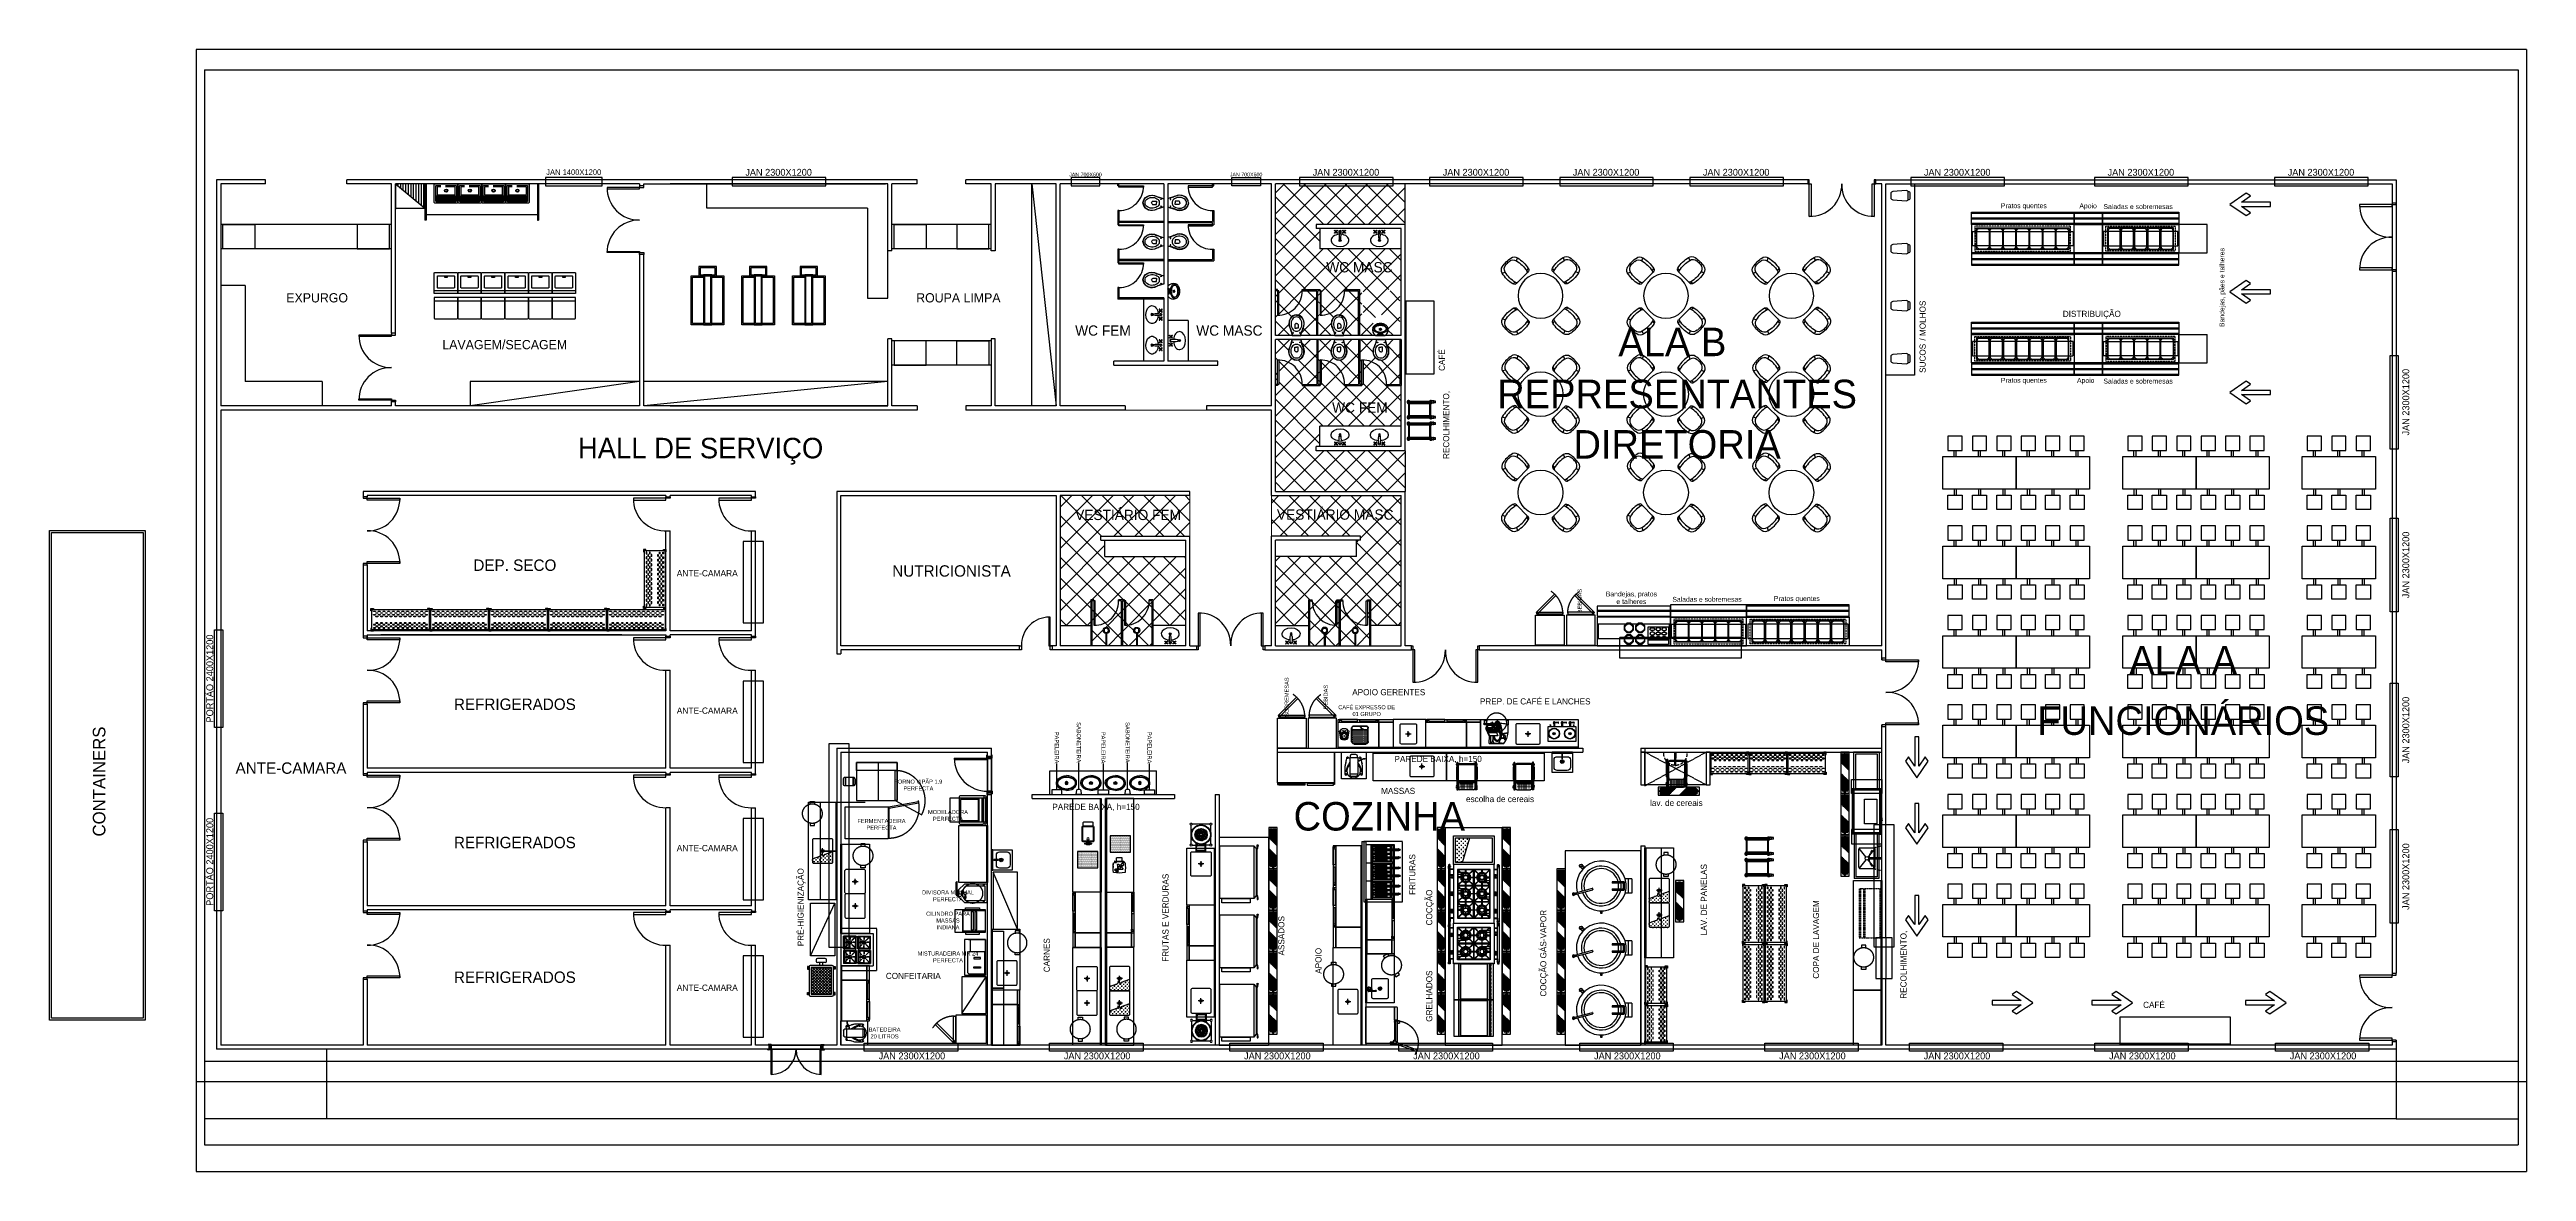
# Model space of a CAD drawing. Header units: millimetres. Extents: x -18806 to 201070, y -25046 to 92854.
# Drawn here: x 52294 to 113171, y -19187 to 8372 of the extents above; entities that cross this region are included whole.
import ezdxf
from ezdxf.enums import TextEntityAlignment as Align

# ---------------------------------------------------------------- set-up
doc = ezdxf.new("R2010")
doc.units = ezdxf.units.MM
doc.header["$LTSCALE"] = 50
for name, pattern in [('DASHDOT', [1, 0.5, -0.25, 0, -0.25]), ('HIDDEN', [0.375, 0.25, -0.125]), ('HIDDEN2', [0.1875, 0.125, -0.0625])]:
    doc.linetypes.add(name, pattern=pattern)
doc.layers.add('1', color=1, linetype='Continuous', lineweight=9)
doc.layers.add('EQUIP', color=8, linetype='Continuous', lineweight=20)
for name, color, linetype in [('3', 3, 'Continuous'), ('9-LAYOUT', 8, 'Continuous'), ('AR APPL SPEC', 14, 'Continuous'), ('AR APPLIANCE', 1, 'Continuous'), ('DET', 8, 'Continuous'), ('DIM', 4, 'Continuous'), ('FISICOF', 1, 'Continuous'), ('G-HCHR-F', 8, 'Continuous'), ('HD1', 1, 'Continuous'), ('LAYA', 8, 'Continuous'), ('LAYC', 4, 'Continuous'), ('LAYF', 4, 'Continuous'), ('LAYH', 7, 'Continuous'), ('MÓVEIS', 1, 'Continuous'), ('P1', 1, 'Continuous'), ('P2', 2, 'Continuous'), ('P6', 6, 'Continuous'), ('SAN', 7, 'Continuous'), ('SOB', 8, 'HIDDEN2'), ('TEXTO_LEGENDA', 7, 'Continuous')]:
    doc.layers.add(name, color=color, linetype=linetype)
doc.styles.add('1', font='stylu.ttf', dxfattribs={"width": 0.75, "height": 0.35})
doc.styles.add('2', font='stylu.ttf', dxfattribs={"height": 0.35})
doc.styles.add('arial', font='ARIAL.TTF')
doc.styles.add('HP', font='ARIAL.TTF', dxfattribs={"height": 0.15})
doc.styles.get("Standard").update_dxf_attribs({"font": 'sanss___.ttf'})
doc.dimstyles.new('1', dxfattribs={"dimtxt": 0.2, "dimasz": 0.1, "dimexe": 0.1, "dimexo": 0.9, "dimgap": 0.1, "dimtad": 1, "dimzin": 0, "dimdsep": 46, "dimtxsty": '1', "dimsah": 1, "dimcen": -0.1, "dimclrt": 1, "dimadec": 0, "dimazin": 0, "dimtfac": 1, "dimtmove": 0, "dimatfit": 1, "dimfxl": 0, "dimtolj": 1, "dimtzin": 0, "dimarcsym": 0})
doc.dimstyles.new('RB', dxfattribs={"dimscale": 0, "dimtxt": 0.15, "dimasz": 0.15, "dimexe": 0.15, "dimexo": 0.2, "dimgap": 0.05, "dimtad": 1, "dimzin": 1, "dimtxsty": 'arial', "dimcen": 0.09, "dimclrd": 7, "dimclre": 7, "dimclrt": 7, "dimadec": 1, "dimazin": 0, "dimtfac": 1, "dimtofl": 0, "dimtmove": 2, "dimatfit": 2, "dimfxl": 0, "dimarcsym": 0})
pattern_1 = [(45, (-250078.1, 32921.03), (-254.55844, 254.55844), []), (135, (-250078.1, 32921.03), (-254.55844, -254.55844), [])]

msp = doc.modelspace()

# ---------------------------------------------------------------- texts
at = {"color": 7, "style": '2'}
for s, height, p in [('JAN 1400X1200', 134.4, (65177.407, 5294.104)), ('JAN 2300X1200', 168, (70212.363, 5273.349)), ('JAN 700X600', 94.08, (77754.277, 5254.374)), ('JAN 700X600', 94.08, (81702.262, 5254.374)), ('JAN 2300X1200', 168, (84156.152, 5273.349)), ('JAN 2300X1200', 168, (87352.792, 5273.349)), ('JAN 2300X1200', 168, (90549.433, 5273.349)), ('JAN 2300X1200', 168, (93746.074, 5273.349)), ('JAN 2300X1200', 168, (99178.947, 5273.349)), ('JAN 2300X1200', 168, (103693.778, 5273.349)), ('JAN 2300X1200', 168, (108120.201, 5273.349)), ('WC MASC', 252, (84488.066, 2898.229)), ('EXPURGO', 226.8, (58871.141, 2160.812)), ('ROUPA LIMPA', 226.8, (74630.468, 2160.812)), ('LAVAGEM/SECAGEM', 226.8, (63481.679, 1011.488)), ('WC FEM', 252, (78184.913, 1344.117)), ('WC MASC', 252, (81291.562, 1344.117)), ('ALA B', 700, (92178.561, 839.938)), ('REPRESENTANTES', 700, (92295.109, -437.782)), ('WC FEM', 252, (84499.632, -547.761)), ('HALL DE SERVIÇO', 504, (68295.358, -1669.262)), ('DIRETORIA', 700, (92295.109, -1676.46)), ('VESTIÁRIO FEM', 252, (78801.852, -3185.642)), ('VESTIÁRIO MASC', 252, (83892.537, -3177.358)), ('DEP. SECO', 280, (63730.304, -4434.024)), ('ANTE-CAMARA', 154, (68458.75, -4568.456)), ('NUTRICIONISTA', 280, (74463.058, -4575.99)), ('ALA A', 700, (104734.85, -6977.353)), ('REFRIGERADOS', 280, (63730.304, -7850.464)), ('ANTE-CAMARA', 154, (68458.75, -7944.306)), ('FUNCIONÁRIOS', 700, (104734.85, -8463.302)), ('ANTE-CAMARA', 280, (58228.167, -9419.164)), ('COZINHA', 700, (84975.493, -10812.308)), ('REFRIGERADOS', 280, (63730.304, -11246.791)), ('ANTE-CAMARA', 154, (68458.75, -11320.156)), ('REFRIGERADOS', 280, (63730.304, -14555.28)), ('ANTE-CAMARA', 154, (68458.75, -14750.744)), ('CAFÉ', 150, (104016.476, -15170.171)), ('JAN 2300X1200', 168, (73488.729, -16431.923)), ('JAN 2300X1200', 168, (78041.267, -16431.923)), ('JAN 2300X1200', 168, (82470.731, -16431.923)), ('JAN 2300X1200', 168, (86626.043, -16431.923)), ('JAN 2300X1200', 168, (91072.448, -16431.923)), ('JAN 2300X1200', 168, (95620.824, -16431.923)), ('JAN 2300X1200', 168, (99174.894, -16431.923)), ('JAN 2300X1200', 168, (103730.302, -16431.923)), ('JAN 2300X1200', 168, (108171.4, -16431.923))]:
    msp.add_text(s, height=height, dxfattribs=at).set_placement(p, align=Align.CENTER)
at = {"color": 3, "style": '2'}
for s, height, p in [('/ MOLHOS', 150, (98403.941, 1713.863)), ('CAFÉ', 150, (86588.599, 745.256)), ('RECOLHIMENTO,', 150, (86693.965, -849.894)), ('BEBIDAS', 100, (89953.092, -5174.626)), ('SOBREMESAS', 100, (82750.183, -7535.09)), ('BEBIDAS', 100, (83708.662, -7535.09)), ('FRITURAS', 150, (85861.116, -11892.499)), ('FRUTAS E VERDURAS', 150, (79796.004, -12955.187)), ('LAV. DE PANELAS', 150, (93028.321, -12510.982)), ('COCÇÃO', 150, (86277.42, -12702.659)), ('COCÇÃO GÁS-VAPOR', 150, (89082.076, -13826.695)), ('COPA DE LAVAGEM', 150, (95783.745, -13488.202)), ('ASSADOS', 150, (82643.907, -13397.665)), ('RECOLHIMENTO,', 150, (97934.076, -14108.866)), ('CARNES', 150, (76878.308, -13874.852)), ('APOIO', 150, (83555.657, -14012.178)), ('GRELHADOS', 150, (86277.42, -14880.61))]:
    msp.add_text(s, height=height, rotation=90, dxfattribs=at).set_placement(p, align=Align.CENTER)
for s, p in [('DISTRIBUIÇÃO', (102488.945, 1804.768)), ('APOIO GERENTES', (85208.492, -7488.782)), ('PREP. DE CAFÉ E LANCHES', (88808.552, -7715.154)), ('PAREDE BAIXA, h=150', (86423.161, -9127.71)), ('PAREDE BAIXA, h=150', (78013.585, -10306.012)), ('MASSAS', (85439.299, -9913.517)), ('escolha de cereais', (87944.346, -10114.246)), ('lav. de cereais', (92278.089, -10209.804)), ('CONFEITARIA', (73522.894, -14458.725))]:
    msp.add_text(s, height=150, dxfattribs=at).set_placement(p, align=Align.CENTER)
at = {"color": 7, "style": '2'}
for s, height, p in [('SUCOS', 150, (98403.941, 787.065)), ('JAN 2300X1200', 168, (110289.53, -289.753)), ('JAN 2300X1200', 168, (110289.53, -4288.074)), ('PORTÃO 2400X1200', 168, (56315.724, -7078.911)), ('JAN 2300X1200', 168, (110289.53, -8344.69)), ('CONTAINERS', 308, (53666, -9608.616)), ('PORTÃO 2400X1200', 168, (56315.724, -11580.79)), ('JAN 2300X1200', 168, (110289.53, -11944.07)), ('PRÉ-HIGIENIZAÇÃO', 150, (70827.531, -12695.963))]:
    msp.add_text(s, height=height, rotation=90, dxfattribs=at).set_placement(p, align=Align.CENTER)
at = {"color": 3, "char_height": 100, "width": 1521.44949, "attachment_point": 2, "style": '2'}
for s, insert in [('CAFÉ EXPRESSO DE 01 GRUPO', (84666.129, -7733.387)), ('FORNO VIPÃP 1.9\\PPERFECTA', (73647.812, -9561.03)), ('MODELADORA\\PPERFECTA', (74375.855, -10308.084)), ('FERMENTADEIRA\\PPERFECTA', (72741.259, -10526.37)), ('DIVISORA MANUAL\\PPERFECTA', (74375.855, -12283.326)), ('CILINDRO PARA MASSAS\\PINDIANA', (74375.855, -12806.41)), ('MISTURADEIRA MR 24\\PPERFECTA', (74375.855, -13783.311)), ('BATEDEIRA \\P20 LITROS', (72817.356, -15651.949))]:
    msp.add_mtext(s, dxfattribs=dict(at, insert=insert))
at = {"layer": 'LAYC', "color": 2, "char_height": 100, "attachment_point": 6, "rotation": 270, "style": 'arial'}
for s, insert in [('PAPELEIRA', (77051.285, -9163.207)), ('SABONETEIRA', (77589.87, -9143.207)), ('PAPELEIRA', (78193.809, -9163.207)), ('SABONETEIRA', (78789.87, -9143.207)), ('PAPELEIRA', (79328.455, -9163.207))]:
    msp.add_mtext(s, dxfattribs=dict(at, insert=insert))
at = {"layer": 'TEXTO_LEGENDA', "color": 3, "style": 'HP'}
for s, p in [('Pratos quentes', (100817.707, 4517.954)), ('Apoio', (102397.258, 4517.954)), ('Saladas e sobremesas', (103625.867, 4517.954)), ('Pratos quentes', (100817.707, 230.053)), ('Apoio', (102338.076, 230.053)), ('Saladas e sobremesas', (103625.867, 230.053)), ('Bandejas, pratos', (91170.713, -5015.914)), ('e talheres', (91170.713, -5184.247)), ('Saladas e sobremesas', (93031.263, -5130.535)), ('Pratos quentes', (95237.91, -5130.535))]:
    msp.add_text(s, height=120, dxfattribs=at).set_placement(p, align=Align.MIDDLE)
at = {"layer": 'TEXTO_LEGENDA', "insert": (105782.615, 2526.053), "char_height": 120, "width": 2394.74816, "attachment_point": 8, "rotation": 90, "style": 'HP'}
msp.add_mtext('{\\fArial|b0|i0|c238|p34;Bandejas, }pães{\\fArial|b0|i0|c238|p34; e talheres }', dxfattribs=at)

# ---------------------------------------------------------------- blocks, each defined once
blk = doc.blocks.new('CubaElip02')
for p, q in [((-0.113, 0.425), (-0.125, 0.438)), ((-0.113, 0.41), (-0.125, 0.397)), ((-0.107, 0.431), (-0.12, 0.443)), ((-0.107, 0.404), (-0.12, 0.392)), ((-0.093, 0.431), (-0.091, 0.431)), ((-0.093, 0.404), (-0.091, 0.404)), ((-0.091, 0.431), (-0.079, 0.443)), ((-0.091, 0.404), (-0.079, 0.392)), ((-0.086, 0.425), (-0.073, 0.438)), ((-0.086, 0.41), (-0.073, 0.397)), ((-0.018, 0.242), (0.017, 0.242)), ((0.083, 0.425), (0.071, 0.438)), ((0.083, 0.41), (0.071, 0.397)), ((0.089, 0.431), (0.076, 0.443)), ((0.089, 0.404), (0.076, 0.392)), ((0.091, 0.431), (0.088, 0.431)), ((0.091, 0.404), (0.088, 0.404)), ((0.105, 0.431), (0.117, 0.443)), ((0.105, 0.404), (0.117, 0.392)), ((0.11, 0.425), (0.123, 0.438)), ((0.11, 0.41), (0.123, 0.397))]:
    blk.add_line(p, q)
for centre, radius in [((-0.128, 0.446), 0.0075), ((-0.128, 0.389), 0.0075), ((-0.099, 0.417), 0.015), ((-0.071, 0.446), 0.0075), ((-0.071, 0.389), 0.0075), ((0, 0.205), 0.025), ((0, 0.205), 0.015), ((0.068, 0.446), 0.0075), ((0.068, 0.389), 0.0075), ((0.097, 0.417), 0.015), ((0.125, 0.446), 0.0075), ((0.125, 0.389), 0.0075)]:
    blk.add_circle(centre, radius)
for centre, radius, start, end in [((0, 0.417), 0.03, 313.80444, 226.19556), ((0.489, 0.329), 0.514, 170.20182, 189.79818), ((0, 0.417), 0.0175, 0, 180), ((-0.489, 0.329), 0.514, 350.20182, 9.79818)]:
    blk.add_arc(centre, radius, start, end)
blk.add_ellipse((0, 0.205), major_axis=(0.22, 0), ratio=0.681818, start_param=1.682795, end_param=7.743674)
blk = doc.blocks.new('ChuveiroElet01')
for p, q in [((0.316, 0.01), (0, 0.01)), ((0.316, -0.01), (0, -0.01))]:
    blk.add_line(p, q)
blk.add_lwpolyline([(0.421, 0.03), (0.424, 0.025), (0.437, 0.033), (0.434, 0.037)], close=True)
blk.add_circle((0.375, 0), 0.055)
for radius, start, end in [(0.075, 187.66226, 172.33774), (0.06, 32.38802, 27.61198)]:
    blk.add_arc((0.375, 0), radius, start, end)
blk = doc.blocks.new('*D196')
at = {"color": 0, "lineweight": -2}
for p, q in [((55901, -16987), (55901, -19187)), ((113171, -16987), (113171, -19187)), ((55901, -19187), (113171, -19187))]:
    blk.add_line(p, q, dxfattribs=at)
at = {"color": 0}
for points in [[(55901, -19187), (55901, -19187), (55901, -19187)], [(113171, -19187), (113171, -19187), (113171, -19187)]]:
    blk.add_solid(points, dxfattribs=at)
at = {"layer": 'Defpoints', "color": 0}
for p in [(55901, -16986), (113171, -16986), (113171, -19187)]:
    blk.add_point(p, dxfattribs=at)
at = {"color": 7, "insert": (84536, -19186), "char_height": 0.35, "attachment_point": 5, "style": '1'}
blk.add_mtext('\\A1;57270.00', dxfattribs=at)
blk = doc.blocks.new('*D197')
at = {"color": 0, "lineweight": -2}
for p, q in [((56101, -16487), (56101, -18536)), ((112971, -16487), (112971, -18536)), ((56101, -18536), (112971, -18536))]:
    blk.add_line(p, q, dxfattribs=at)
at = {"color": 0}
for points in [[(56101, -18536), (56101, -18536), (56101, -18536)], [(112971, -18536), (112971, -18536), (112971, -18536)]]:
    blk.add_solid(points, dxfattribs=at)
at = {"layer": 'Defpoints', "color": 0}
for p in [(56101, -16486), (112971, -16486), (112971, -18536)]:
    blk.add_point(p, dxfattribs=at)
at = {"color": 7, "insert": (84536, -18535), "char_height": 0.35, "attachment_point": 5, "style": '1'}
blk.add_mtext('\\A1;56870.00', dxfattribs=at)
blk = doc.blocks.new('*D198')
at = {"color": 0, "lineweight": -2}
for p, q in [((59101, -16191), (59101, -17893)), ((109971, -16191), (109971, -17893)), ((109971, -17892), (59101, -17892))]:
    blk.add_line(p, q, dxfattribs=at)
at = {"color": 0}
for points in [[(59101, -17892), (59101, -17892), (59101, -17892)], [(109971, -17892), (109971, -17892), (109971, -17892)]]:
    blk.add_solid(points, dxfattribs=at)
at = {"layer": 'Defpoints', "color": 0}
for p in [(59101, -16190), (109971, -16190), (59101, -17892)]:
    blk.add_point(p, dxfattribs=at)
at = {"color": 7, "insert": (84536, -17892), "char_height": 0.35, "attachment_point": 5, "style": '1'}
blk.add_mtext('\\A1;50870.00', dxfattribs=at)
blk = doc.blocks.new('*D199')
at = {"color": 0, "lineweight": -2}
for p, q in [((56101, -17892), (56101, -17892)), ((59101, -17892), (56101, -17892)), ((59101, -17892), (59101, -17892))]:
    blk.add_line(p, q, dxfattribs=at)
at = {"color": 0}
for points in [[(56101, -17892), (56101, -17892), (56101, -17892)], [(59101, -17892), (59101, -17892), (59101, -17892)]]:
    blk.add_solid(points, dxfattribs=at)
at = {"layer": 'Defpoints', "color": 0}
for p in [(56101, -17892), (56101, -17892), (59101, -17892)]:
    blk.add_point(p, dxfattribs=at)
at = {"color": 7, "insert": (57601, -17892), "char_height": 0.35, "attachment_point": 5, "style": '1'}
blk.add_mtext('\\A1;3000.00', dxfattribs=at)
blk = doc.blocks.new('*D200')
at = {"color": 0, "lineweight": -2}
for p, q in [((109971, -16191), (109971, -17893)), ((112971, -16191), (112971, -17893)), ((109971, -17892), (112971, -17892))]:
    blk.add_line(p, q, dxfattribs=at)
at = {"color": 0}
for points in [[(109971, -17892), (109971, -17892), (109971, -17892)], [(112971, -17892), (112971, -17892), (112971, -17892)]]:
    blk.add_solid(points, dxfattribs=at)
at = {"layer": 'Defpoints', "color": 0}
for p in [(109971, -16190), (112971, -16190), (112971, -17892)]:
    blk.add_point(p, dxfattribs=at)
at = {"color": 7, "insert": (111471, -17892), "char_height": 0.35, "attachment_point": 5, "style": '1'}
blk.add_mtext('\\A1;3000.00', dxfattribs=at)
blk = doc.blocks.new('vaso01')
blk.add_line((0.1, -0.106), (0.1, 0.106))
for points in [[(0.1, 0.106, 0.023796), (0.16, 0.12, 0.018927), (0.27, 0.159, -0.257438), (0.51, 0.159, -0.262599), (0.61, 0, -0.262599), (0.51, -0.159, -0.257438), (0.27, -0.159, 0.018927), (0.16, -0.12, 0.023796), (0.1, -0.106)], [(0.101, 0.103, -0.000483), (0.1, 0.103, 0.304021)], [(0.605, 0, 0.245706), (0.518, 0.149, 0.211829), (0.322, 0.175, -0.019478), (0.21, 0.131, -0.023819)], [(0.605, 0, -0.245706), (0.518, -0.149, -0.211829), (0.322, -0.175, 0.019478), (0.21, -0.131, 0.023819)], [(0.398, 0, 0.416941), (0.36, 0.041), (0.282, 0.041), (0.282, 0)], [(0.398, 0, -0.416941), (0.36, -0.041), (0.282, -0.041), (0.282, 0)], [(0.101, -0.103, 0.000483), (0.1, -0.103, -0.304021)]]:
    blk.add_lwpolyline(points, format="xyb")
blk.add_lwpolyline([(0.209, 0, -0.20562), (0.24, 0.081, -0.160662), (0.36, 0.133, -0.164706), (0.502, 0.1, -0.27871), (0.559, 0, -0.27871), (0.502, -0.1, -0.164706), (0.36, -0.133, -0.160662), (0.24, -0.081, -0.20562)], format="xyb", close=True)
for centre in [(0.167, 0.085), (0.167, -0.085)]:
    blk.add_circle(centre, 0.0075)
for centre, start, end in [((0.009, 0.686), 278.92972, 289.90558), ((0.009, -0.686), 70.09442, 81.07028)]:
    blk.add_arc(centre, 0.59, start, end)
blk = doc.blocks.new('Mictorio01')
for points in [[(0, -0.294), (0.002, -0.294, 0.008051), (0.034, -0.293, 0.08407), (0.078, -0.285, 0.022672), (0.106, -0.272, 0.027927), (0.132, -0.258, 0.144523), (0.183, -0.193, 0.34805), (0.12, -0.003, 0.162816), (0.111, 0), (0, 0), (-0.111, 0, 0.162816), (-0.12, -0.003, 0.34805), (-0.183, -0.193, 0.144523), (-0.132, -0.258, 0.027927), (-0.106, -0.272, 0.022672), (-0.078, -0.285, 0.08407), (-0.034, -0.293, 0.008051), (-0.002, -0.294)], [(0, -0.247), (0.008, -0.247, 0.102017), (0.09, -0.231, 0.100634), (0.137, -0.2, 0.31043), (0.144, -0.159, 0.029837), (0.143, -0.153, 0.193887), (0.08, -0.101, 0.096635), (0, -0.086, 0.096635), (-0.08, -0.101, 0.193887), (-0.143, -0.153, 0.029837), (-0.144, -0.159, 0.31043), (-0.137, -0.2, 0.100634), (-0.09, -0.231, 0.102017), (-0.008, -0.247)]]:
    blk.add_lwpolyline(points, format="xyb", close=True)
for points in [[(-0.053, 0, 0.473116), (-0.056, -0.005), (-0.052, -0.025, 0.362542), (-0.043, -0.032), (-0.029, -0.033, -0.564769), (-0.023, -0.039)], [(0.053, 0, -0.473116), (0.056, -0.005), (0.052, -0.025, -0.362542), (0.043, -0.032), (0.029, -0.033, 0.564769), (0.023, -0.039)], [(-0.016, -0.064, 0.100603), (-0.1, -0.082, 0.114611), (-0.161, -0.123, 0.309836), (-0.175, -0.21, 0.309836)], [(0.146, -0.161), (0.147, -0.165, -0.189039), (0.145, -0.197, -0.189014), (0.08, -0.26, -0.116802), (0, -0.275, -0.116802), (-0.08, -0.26, -0.189014), (-0.145, -0.197, -0.189039), (-0.147, -0.165), (-0.146, -0.161)], [(-0.081, -0.002), (-0.057, -0.034, 0.1805), (-0.045, -0.041), (-0.032, -0.043, -0.35029), (-0.026, -0.048, 0.252034), (-0.019, -0.063)], [(0.016, -0.064, -0.100603), (0.1, -0.082, -0.114611), (0.161, -0.123, -0.309836), (0.175, -0.21, -0.309836)], [(0.081, -0.002), (0.057, -0.034, -0.1805), (0.045, -0.041), (0.032, -0.043, 0.35029), (0.026, -0.048, -0.252034), (0.019, -0.063)]]:
    blk.add_lwpolyline(points, format="xyb")
for centre, radius in [((-0.024, -0.153), 0.0035), ((0, -0.046), 0.024), ((-0.017, -0.136), 0.0035), ((-0.016, -0.169), 0.0035), ((0, -0.046), 0.0075), ((0, -0.129), 0.0035), ((0, -0.152), 0.0035), ((0, -0.176), 0.0035), ((0.016, -0.135), 0.0035), ((0.017, -0.168), 0.0035), ((0.023, -0.152), 0.0035)]:
    blk.add_circle(centre, radius)
blk = doc.blocks.new('A$C7C906D98')
at = {"layer": 'AR APPLIANCE'}
for p, q in [((0, 0.56), (0, 0.02)), ((0.52, 0.58), (0.02, 0.58)), ((0.1, 0.319), (0.1, 0.255)), ((0.125, 0.319), (0.1, 0.319)), ((0.1, 0.255), (0.125, 0.255)), ((0.125, 0.255), (0.125, 0.319)), ((0.44, 0.58), (0.44, 0)), ((0.52, 0), (0.52, 0.58)), ((0.02, 0), (0.52, 0))]:
    blk.add_line(p, q, dxfattribs=at)
blk.add_lwpolyline([(0.388, 0.1), (0.388, 0.48, 0.414214), (0.368, 0.5), (0.1, 0.5, 0.414214), (0.08, 0.48), (0.08, 0.1, 0.414214), (0.1, 0.08), (0.368, 0.08, 0.414214)], format="xyb", close=True, dxfattribs=at)
for centre, start, end in [((0.02, 0.56), 90, 180), ((0.02, 0.02), 180, 270)]:
    blk.add_arc(centre, 0.02, start, end, dxfattribs=at)
at = {"layer": 'AR APPL SPEC', "flags": 9}
for tag, p in [('COLOR', (0.226, 0.284)), ('DESCRIPTION', (0.245, 0.284)), ('MFR', (0.264, 0.284))]:
    blk.add_attdef(tag, text='', height=0.015, rotation=270, dxfattribs=at).set_placement(p, align=Align.CENTER)
blk = doc.blocks.new('A$C46325F95')
at = {"layer": 'AR APPLIANCE'}
for p, q in [((0, 0.56), (0, 0.02)), ((0.52, 0.58), (0.02, 0.58)), ((0.02, 0), (0.52, 0)), ((0.44, 0.58), (0.44, 0)), ((0.52, 0), (0.52, 0.58))]:
    blk.add_line(p, q, dxfattribs=at)
for centre, start, end in [((0.02, 0.56), 90, 180), ((0.02, 0.02), 180, 270)]:
    blk.add_arc(centre, 0.02, start, end, dxfattribs=at)
blk = doc.blocks.new('A$C390A3152')
at = {"layer": '3', "color": 1}
for p, q in [((0.061, 0.168), (0.061, 0.176)), ((0.29, 0.176), (0.29, 0.168)), ((0.301, 0.168), (0.301, 0.176)), ((0.527, 0.165), (0.304, 0.165)), ((0.53, 0.176), (0.53, 0.168))]:
    blk.add_line(p, q, dxfattribs=at)
for points in [[(0.56, 0), (0.03, 0, -0.414214), (0, 0.03), (0, 0.475, -0.414214), (0.01, 0.485), (0.58, 0.485, -0.414214), (0.59, 0.475), (0.59, 0.03, -0.414214)], [(0.287, 0.145), (0.064, 0.145, -0.414214), (0.061, 0.148), (0.061, 0.156, -0.414214), (0.064, 0.159), (0.287, 0.159, -0.414214), (0.29, 0.156), (0.29, 0.148, -0.414214)], [(0.287, 0.125), (0.064, 0.125, -0.414214), (0.061, 0.128), (0.061, 0.136, -0.414214), (0.064, 0.139), (0.287, 0.139, -0.414214), (0.29, 0.136), (0.29, 0.128, -0.414214)], [(0.287, 0.105), (0.064, 0.105, -0.414214), (0.061, 0.108), (0.061, 0.116, -0.414214), (0.064, 0.119), (0.287, 0.119, -0.414214), (0.29, 0.116), (0.29, 0.108, -0.414214)], [(0.287, 0.085), (0.064, 0.085, -0.414214), (0.061, 0.088), (0.061, 0.096, -0.414214), (0.064, 0.099), (0.287, 0.099, -0.414214), (0.29, 0.096), (0.29, 0.088, -0.414214)], [(0.287, 0.065), (0.064, 0.065, -0.414214), (0.061, 0.068), (0.061, 0.076, -0.414214), (0.064, 0.079), (0.287, 0.079, -0.414214), (0.29, 0.076), (0.29, 0.068, -0.414214)], [(0.287, 0.045), (0.064, 0.045, -0.414214), (0.061, 0.048), (0.061, 0.056, -0.414214), (0.064, 0.059), (0.287, 0.059, -0.414214), (0.29, 0.056), (0.29, 0.048, -0.414214)], [(0.527, 0.145), (0.304, 0.145, -0.414214), (0.301, 0.148), (0.301, 0.156, -0.414214), (0.304, 0.159), (0.527, 0.159, -0.414214), (0.53, 0.156), (0.53, 0.148, -0.414214)], [(0.527, 0.125), (0.304, 0.125, -0.414214), (0.301, 0.128), (0.301, 0.136, -0.414214), (0.304, 0.139), (0.527, 0.139, -0.414214), (0.53, 0.136), (0.53, 0.128, -0.414214)], [(0.527, 0.105), (0.304, 0.105, -0.414214), (0.301, 0.108), (0.301, 0.116, -0.414214), (0.304, 0.119), (0.527, 0.119, -0.414214), (0.53, 0.116), (0.53, 0.108, -0.414214)], [(0.527, 0.085), (0.304, 0.085, -0.414214), (0.301, 0.088), (0.301, 0.096, -0.414214), (0.304, 0.099), (0.527, 0.099, -0.414214), (0.53, 0.096), (0.53, 0.088, -0.414214)], [(0.527, 0.065), (0.304, 0.065, -0.414214), (0.301, 0.068), (0.301, 0.076, -0.414214), (0.304, 0.079), (0.527, 0.079, -0.414214), (0.53, 0.076), (0.53, 0.068, -0.414214)], [(0.527, 0.045), (0.304, 0.045, -0.414214), (0.301, 0.048), (0.301, 0.056, -0.414214), (0.304, 0.059), (0.527, 0.059, -0.414214), (0.53, 0.056), (0.53, 0.048, -0.414214)]]:
    blk.add_lwpolyline(points, format="xyb", close=True, dxfattribs=at)
for points in [[(0.04, 0.208), (0.04, 0.425, -0.414214), (0.06, 0.445), (0.166, 0.445)], [(0.55, 0.207), (0.55, 0.189, -0.414214), (0.54, 0.179), (0.527, 0.179), (0.064, 0.179), (0.05, 0.179, -0.414214), (0.04, 0.189), (0.04, 0.207)], [(0.53, 0.04), (0.06, 0.04, -0.414214), (0.04, 0.06), (0.04, 0.18, -0.414214)], [(0.282, 0.42), (0.49, 0.42, -0.414214), (0.51, 0.4), (0.51, 0.22, -0.414214), (0.49, 0.2), (0.1, 0.2, -0.414214), (0.08, 0.22), (0.08, 0.4, -0.414214), (0.1, 0.42), (0.166, 0.42)], [(0.282, 0.445), (0.53, 0.445, -0.414214), (0.55, 0.425), (0.55, 0.208)], [(0.55, 0.18), (0.55, 0.06, -0.414214), (0.53, 0.04)]]:
    blk.add_lwpolyline(points, format="xyb", dxfattribs=at)
blk.add_lwpolyline([(0.287, 0.165), (0.064, 0.165)], dxfattribs=at)
for radius in [0.04, 0.028]:
    blk.add_circle((0.295, 0.315), radius, dxfattribs=at)
for centre, start, end in [((0.064, 0.176), 90, 180), ((0.064, 0.168), 180, 270), ((0.287, 0.176), 0, 90), ((0.287, 0.168), 270, 0), ((0.304, 0.176), 90, 180), ((0.304, 0.168), 180, 270), ((0.527, 0.176), 0, 90), ((0.527, 0.168), 270, 0)]:
    blk.add_arc(centre, 0.003, start, end, dxfattribs=at)
blk = doc.blocks.new('A$C07E63663')
at = {"color": 5, "rotation": 180}
for p in [(0.59, 0.485), (1.18, 0.485)]:
    blk.add_blockref('A$C390A3152', p, dxfattribs=at)
blk = doc.blocks.new('BATEDEIRA_20')
at = {"layer": 'LAYA'}
for p, q in [((0.082, -0.372), (0.082, -0.534)), ((0.103, -0.262), (0.095, -0.289)), ((0.119, -0.14), (0.114, -0.203)), ((0.135, -0.539), (0.139, -0.513)), ((0.139, -0.513), (0.135, -0.539)), ((0.208, -0.127), (0.198, -0.137)), ((0.208, -0.127), (0.198, -0.137)), ((0.198, -0.137), (0.198, -0.144)), ((0.4, -0.541), (0.198, -0.541)), ((0.208, -0.098), (0.208, -0.127)), ((0.352, -0.06), (0.246, -0.06)), ((0.391, -0.127), (0.391, -0.098)), ((0.4, -0.137), (0.391, -0.127)), ((0.391, -0.127), (0.4, -0.137)), ((0.4, -0.144), (0.4, -0.137)), ((0.4, -0.199), (0.44, -0.199)), ((0.4, -0.209), (0.442, -0.209)), ((0.44, -0.199), (0.536, -0.151)), ((0.442, -0.209), (0.44, -0.199)), ((0.442, -0.209), (0.539, -0.161)), ((0.459, -0.513), (0.463, -0.539)), ((0.459, -0.513), (0.463, -0.539)), ((0.482, -0.178), (0.479, -0.14)), ((0.484, -0.203), (0.482, -0.178)), ((0.484, -0.203), (0.483, -0.189)), ((0.504, -0.289), (0.496, -0.262)), ((0.496, -0.262), (0.504, -0.289)), ((0.516, -0.534), (0.516, -0.372)), ((0.536, -0.151), (0.578, -0.151)), ((0.539, -0.161), (0.536, -0.151)), ((0.539, -0.161), (0.578, -0.161)), ((0.578, -0.161), (0.578, -0.151))]:
    blk.add_line(p, q, dxfattribs=at)
for points in [[(0.131, -0.474), (0.102, -0.474), (0.102, -0.445), (0.131, -0.445)], [(0.468, -0.474), (0.497, -0.474), (0.497, -0.445), (0.468, -0.445)]]:
    blk.add_lwpolyline(points, close=True, dxfattribs=at)
for centre in [(0.109, -0.534), (0.145, -0.144), (0.453, -0.144), (0.489, -0.534)]:
    blk.add_circle(centre, 0.00963, dxfattribs=at)
for centre, radius, start, end in [((0.371, -0.372), 0.289, 163.30076, 180), ((0.109, -0.534), 0.0265, 180, 350.35603), ((0.109, -0.534), 0.0265, 180, 350.35603), ((-0.174, -0.179), 0.289, 343.30076, 355.23636), ((-0.174, -0.179), 0.289, 343.30076, 355.23636), ((0.613, -0.559), 0.515, 143.71604, 167.25292), ((0.145, -0.144), 0.0266, 40.11836, 170.47272), ((0.299, -0.459), 0.169, 126.8699, 53.1301), ((0.299, -0.459), 0.169, 198.56878, 341.43122), ((0.202, -0.096), 0.0481, 220.11836, 264.67304), ((0.246, -0.098), 0.0385, 90, 180), ((0.352, -0.098), 0.0385, 0, 90), ((0.396, -0.096), 0.0481, 275.32696, 319.88164), ((-0.015, -0.559), 0.515, 12.74708, 36.28396), ((0.453, -0.144), 0.0266, 9.52728, 139.88164), ((0.489, -0.534), 0.0265, 189.64397, 0), ((0.489, -0.534), 0.0265, 189.64397, 0), ((0.772, -0.179), 0.289, 184.76364, 196.69924), ((0.227, -0.372), 0.289, 0, 16.69924)]:
    blk.add_arc(centre, radius, start, end, dxfattribs=at)
at = {"layer": 'LAYC'}
for p, q in [((0.198, -0.137), (0.198, -0.541)), ((0.4, -0.137), (0.198, -0.137)), ((0.246, -0.589), (0.352, -0.589)), ((0.4, -0.137), (0.4, -0.541))]:
    blk.add_line(p, q, dxfattribs=at)
blk.add_lwpolyline([(0, 0), (0.6, 0), (0.6, -0.65), (0, -0.65)], close=True, dxfattribs=at)
for centre, start, end in [((0.246, -0.541), 180, 270), ((0.352, -0.541), 270, 0)]:
    blk.add_arc(centre, 0.0481, start, end, dxfattribs=at)
blk = doc.blocks.new('RHM1350E')
at = {"layer": '9-LAYOUT'}
for p, q in [((0, -25), (1350, -25)), ((458, -655), (458, -640)), ((542, -655), (542, -640))]:
    blk.add_line(p, q, dxfattribs=at)
blk.add_lwpolyline([(0, -700), (1350, -700), (1350, 0), (0, 0)], close=True, dxfattribs=at)
at = {"layer": '9-LAYOUT', "linetype": 'HIDDEN'}
for points in [[(0, 0), (0, -640), (1000, -640), (1000, 0)], [(1000, -640), (1350, -640), (1350, 0), (1000, 0)], [(1000, -700), (1350, -700), (1350, -640), (1000, -640)]]:
    blk.add_lwpolyline(points, close=True, dxfattribs=at)
at = {"layer": '9-LAYOUT'}
for points in [[(88, -654, -0.16868), (86, -660), (68, -682, -0.239349), (52, -690), (38, -690, -0.414214), (28, -680), (28, -640), (88, -640)], [(912, -654, 0.16868), (914, -660), (932, -682, 0.239349), (948, -690), (962, -690, 0.414214), (972, -680), (972, -640), (912, -640)]]:
    blk.add_lwpolyline(points, format="xyb", close=True, dxfattribs=at)
at = {"layer": '9-LAYOUT', "linetype": 'HIDDEN'}
for points in [[(88, -655), (471, -655), (471, -700), (28, -700), (28, -680)], [(912, -655), (529, -655), (529, -700), (972, -700), (972, -680)]]:
    blk.add_lwpolyline(points, dxfattribs=at)
at = {"layer": '9-LAYOUT'}
for centre in [(44, -680), (956, -680)]:
    blk.add_circle(centre, 7.12, dxfattribs=at)
blk = doc.blocks.new('1-127. Fogão 4 bocas simples pain.comb')
at = {"layer": 'P1'}
for p, q in [((-39.5, 0), (39.5, 0)), ((-25.2, -21.8), (-25.2, -22.5)), ((-25.2, -56.5), (-25.2, -57.3)), ((-22.8, -16.6), (-23.3, -17.1)), ((-23.3, -27.2), (-22.8, -27.7)), ((-22.8, -51.3), (-23.3, -51.8)), ((-17.4, -14.7), (-18.1, -14.7)), ((-18.1, -29.6), (-17.4, -29.6)), ((-17.4, -49.4), (-18.1, -49.4)), ((-12.7, -16.6), (-12.2, -17.1)), ((-12.2, -27.2), (-12.7, -27.7)), ((-12.7, -51.3), (-12.2, -51.8)), ((-10.3, -21.8), (-10.3, -22.5)), ((-10.3, -56.5), (-10.3, -57.3)), ((10.5, -21.8), (10.5, -22.5)), ((10.5, -56.5), (10.5, -57.3)), ((12.9, -16.6), (12.4, -17.1)), ((12.4, -27.2), (12.9, -27.7)), ((12.9, -51.3), (12.4, -51.8)), ((18.3, -14.7), (17.6, -14.7)), ((17.6, -29.6), (18.3, -29.6)), ((18.3, -49.4), (17.6, -49.4)), ((23, -16.6), (23.5, -17.1)), ((23.5, -27.2), (23, -27.7)), ((23, -51.3), (23.5, -51.8)), ((25.4, -21.8), (25.4, -22.5)), ((25.4, -56.5), (25.4, -57.3)), ((-39.5, -79), (39.5, -79)), ((-23.3, -61.9), (-22.8, -62.4)), ((-18.1, -64.4), (-17.4, -64.4)), ((-12.2, -61.9), (-12.7, -62.4)), ((12.4, -61.9), (12.9, -62.4)), ((17.6, -64.4), (18.3, -64.4)), ((23.5, -61.9), (23, -62.4))]:
    blk.add_line(p, q, dxfattribs=at)
at = {"layer": 'P1', "color": 1, "linetype": 'Continuous'}
for p, q in [((-39.5, -79), (-39.5, 0)), ((-2.1, -6.5), (-33.4, -6.5)), ((-33.4, -37.8), (-33.4, -6.5)), ((-33.4, -7.1), (-23.3, -17.1)), ((-33.4, -21.8), (-25.2, -21.8)), ((-33.4, -22.5), (-25.2, -22.5)), ((-33.4, -37.2), (-23.3, -27.2)), ((-2.1, -37.8), (-33.4, -37.8)), ((-33.4, -41.3), (-33.4, -72.5)), ((-2.1, -41.3), (-33.4, -41.3)), ((-33.4, -41.8), (-23.3, -51.8)), ((-33.4, -56.5), (-25.2, -56.5)), ((-33.4, -57.3), (-25.2, -57.3)), ((-32.8, -6.5), (-22.8, -16.6)), ((-32.8, -37.8), (-22.8, -27.7)), ((-32.8, -41.3), (-22.8, -51.3)), ((-31.9, -21.8), (-31.9, -8.6)), ((-31.9, -22.5), (-31.9, -35.7)), ((-31.9, -37.8), (-31.9, -41.3)), ((-31.9, -41.3), (-31.9, -38.8)), ((-31.9, -56.5), (-31.9, -43.3)), ((-31.9, -57.3), (-31.9, -70.5)), ((-27.4, -31.3), (-31.8, -31.3)), ((-31.3, -8), (-18.1, -8)), ((-31.3, -36.3), (-18.1, -36.3)), ((-31.3, -42.8), (-18.1, -42.8)), ((-18.1, -31.3), (-26.3, -31.3)), ((-19.1, -22.7), (-21.9, -24.3)), ((-19.1, -57.4), (-21.9, -59.1)), ((-18.9, -23), (-21.7, -24.7)), ((-18.9, -57.8), (-21.7, -59.4)), ((-19.3, -26.6), (-19.3, -31.3)), ((-18.1, -6.5), (-18.1, -14.7)), ((-18.1, -37.8), (-18.1, -29.6)), ((-18.1, -41.3), (-18.1, -49.4)), ((-17.9, -20.7), (-17.9, -17.5)), ((-17.9, -55.4), (-17.9, -52.2)), ((-17.6, -20.7), (-17.6, -17.5)), ((-17.6, -55.4), (-17.6, -52.2)), ((-17.4, -6.5), (-17.4, -14.7)), ((-4.2, -8), (-17.4, -8)), ((-17.4, -37.8), (-17.4, -29.6)), ((-9.2, -31.3), (-17.4, -31.3)), ((-17.4, -36.3), (-4.2, -36.3)), ((-17.4, -41.3), (-17.4, -49.4)), ((-4.2, -42.8), (-17.4, -42.8)), ((-16.6, -23), (-13.8, -24.7)), ((-16.6, -57.8), (-13.8, -59.4)), ((-16.4, -22.7), (-13.6, -24.3)), ((-16.4, -57.4), (-13.6, -59.1)), ((-16.2, -26.6), (-16.2, -31.3)), ((-2.7, -6.5), (-12.7, -16.6)), ((-2.7, -37.8), (-12.7, -27.7)), ((-2.7, -41.3), (-12.7, -51.3)), ((-2.1, -7.1), (-12.2, -17.1)), ((-2.1, -37.2), (-12.2, -27.2)), ((-2.1, -41.8), (-12.2, -51.8)), ((-2.1, -21.8), (-10.3, -21.8)), ((-2.1, -22.5), (-10.3, -22.5)), ((-2.1, -56.5), (-10.3, -56.5)), ((-2.1, -57.3), (-10.3, -57.3)), ((-3.6, -31.3), (-8.1, -31.3)), ((-3.6, -21.4), (-3.6, -8.6)), ((-3.6, -21.8), (-3.6, -16.6)), ((-3.6, -22.5), (-3.6, -35.7)), ((-3.6, -56.1), (-3.6, -43.3)), ((-3.6, -56.5), (-3.6, -51.4)), ((-3.6, -57.3), (-3.6, -70.5)), ((-2.1, -37.8), (-2.1, -6.5)), ((-2.1, -7.8), (2.3, -7.8)), ((-2.1, -36), (2.3, -36)), ((-2.1, -41.3), (-2.1, -72.5)), ((-2.1, -43.1), (2.3, -43.1)), ((2.3, -6.5), (33.6, -6.5)), ((2.3, -37.8), (2.3, -6.5)), ((2.3, -7.1), (12.4, -17.1)), ((2.3, -21.8), (10.5, -21.8)), ((2.3, -22.5), (10.5, -22.5)), ((2.3, -37.2), (12.4, -27.2)), ((2.3, -37.8), (33.6, -37.8)), ((2.3, -41.3), (33.6, -41.3)), ((2.3, -41.3), (2.3, -72.5)), ((2.3, -41.8), (12.4, -51.8)), ((2.3, -56.5), (10.5, -56.5)), ((2.3, -57.3), (10.5, -57.3)), ((2.9, -6.5), (12.9, -16.6)), ((2.9, -37.8), (12.9, -27.7)), ((2.9, -41.3), (12.9, -51.3)), ((3.8, -21.8), (3.8, -8.6)), ((3.8, -22.5), (3.8, -35.7)), ((3.8, -56.5), (3.8, -43.3)), ((3.8, -57.3), (3.8, -70.5)), ((8.3, -31.3), (3.9, -31.3)), ((4.4, -8), (17.6, -8)), ((4.4, -36.3), (17.6, -36.3)), ((4.4, -42.8), (17.6, -42.8)), ((17.6, -31.3), (9.4, -31.3)), ((16.6, -22.7), (13.8, -24.3)), ((16.6, -57.4), (13.8, -59.1)), ((16.8, -23), (14, -24.7)), ((16.8, -57.8), (14, -59.4)), ((16.5, -26.6), (16.5, -31.3)), ((17.6, -6.5), (17.6, -14.7)), ((17.6, -37.8), (17.6, -29.6)), ((17.6, -41.3), (17.6, -49.4)), ((17.8, -20.7), (17.8, -17.5)), ((17.8, -55.4), (17.8, -52.2)), ((18.1, -20.7), (18.1, -17.5)), ((18.1, -55.4), (18.1, -52.2)), ((18.3, -6.5), (18.3, -14.7)), ((31.5, -8), (18.3, -8)), ((18.3, -37.8), (18.3, -29.6)), ((26.5, -31.3), (18.3, -31.3)), ((18.3, -36.3), (31.5, -36.3)), ((18.3, -41.3), (18.3, -49.4)), ((31.5, -42.8), (18.3, -42.8)), ((19.1, -23), (21.9, -24.7)), ((19.1, -57.8), (21.9, -59.4)), ((19.3, -22.7), (22.1, -24.3)), ((19.3, -57.4), (22.1, -59.1)), ((19.5, -26.6), (19.5, -31.3)), ((33, -6.5), (23, -16.6)), ((33, -37.8), (23, -27.7)), ((33, -41.3), (23, -51.3)), ((33.6, -7.1), (23.5, -17.1)), ((33.6, -37.2), (23.5, -27.2)), ((33.6, -41.8), (23.5, -51.8)), ((33.6, -21.8), (25.4, -21.8)), ((33.6, -22.5), (25.4, -22.5)), ((33.6, -56.5), (25.4, -56.5)), ((33.6, -57.3), (25.4, -57.3)), ((32.1, -31.3), (27.6, -31.3)), ((31.9, -37.8), (31.9, -41.3)), ((32.1, -21.4), (32.1, -8.6)), ((32.1, -21.8), (32.1, -16.6)), ((32.1, -22.5), (32.1, -35.7)), ((32.1, -56.1), (32.1, -43.3)), ((32.1, -56.5), (32.1, -51.4)), ((32.1, -57.3), (32.1, -70.5)), ((33.6, -37.8), (33.6, -6.5)), ((33.6, -41.3), (33.6, -72.5)), ((39.5, -79), (39.5, 0)), ((-33.4, -72), (-23.3, -61.9)), ((-2.1, -72.5), (-33.4, -72.5)), ((-32.8, -72.5), (-22.8, -62.4)), ((-27.4, -66), (-31.8, -66)), ((-31.3, -71), (-18.1, -71)), ((-18.1, -66), (-26.3, -66)), ((-19.3, -61.3), (-19.3, -66)), ((-18.1, -72.5), (-18.1, -64.4)), ((-17.4, -72.5), (-17.4, -64.4)), ((-9.2, -66), (-17.4, -66)), ((-17.4, -71), (-4.2, -71)), ((-16.2, -61.3), (-16.2, -66)), ((-2.7, -72.5), (-12.7, -62.4)), ((-2.1, -72), (-12.2, -61.9)), ((-3.6, -66), (-8.1, -66)), ((-2.1, -71.3), (2.3, -71.3)), ((2.3, -72), (12.4, -61.9)), ((2.3, -72.5), (33.6, -72.5)), ((2.9, -72.5), (12.9, -62.4)), ((8.3, -66), (3.9, -66)), ((4.4, -71), (17.6, -71)), ((17.6, -66), (9.4, -66)), ((16.5, -61.3), (16.5, -66)), ((17.6, -72.5), (17.6, -64.4)), ((18.3, -72.5), (18.3, -64.4)), ((26.5, -66), (18.3, -66)), ((18.3, -71), (31.5, -71)), ((19.5, -61.3), (19.5, -66)), ((33, -72.5), (23, -62.4)), ((33.6, -72), (23.5, -61.9)), ((32.1, -66), (27.6, -66))]:
    blk.add_line(p, q, dxfattribs=at)
for centre, radius in [((-17.8, -22.2), 4.7), ((-17.8, -56.9), 4.7), ((-17.8, -22.2), 1.45), ((-17.8, -56.9), 1.45), ((18, -22.2), 4.7), ((18, -56.9), 4.7), ((18, -22.2), 1.45), ((18, -56.9), 1.45)]:
    blk.add_circle(centre, radius, dxfattribs=at)
blk = doc.blocks.new('MILE220C')
at = {"layer": '9-LAYOUT'}
blk.add_line((0, -25), (2200, -25), dxfattribs=at)
blk.add_lwpolyline([(0, -700), (0, 0), (2200, 0), (2200, -700)], close=True, dxfattribs=at)
blk = doc.blocks.new('60')
at = {"layer": 'LAYA'}
for p, q in [((-0.07, -0.35), (0.07, -0.35)), ((0, -0.42), (0, -0.28))]:
    blk.add_line(p, q, dxfattribs=at)
blk.add_circle((0, -0.35), 0.03, dxfattribs=at)
at = {"layer": 'LAYC'}
blk.add_lwpolyline([(-0.27, -0.6), (0.27, -0.6, 0.414214), (0.3, -0.57), (0.3, -0.13, 0.414214), (0.27, -0.1), (-0.27, -0.1, 0.414214), (-0.3, -0.13), (-0.3, -0.57, 0.414214)], format="xyb", close=True, dxfattribs=at)
blk = doc.blocks.new('Car80li')
at = {"layer": 'SOB'}
for points in [[(-0.225, 0.053), (-0.296, 0.053), (-0.296, -0.053), (-0.225, -0.053)], [(0.225, 0.053), (0.296, 0.053), (0.296, -0.053), (0.225, -0.053)]]:
    blk.add_lwpolyline(points, dxfattribs=at)
blk.add_circle((0, 0), 0.241, dxfattribs=at)
blk = doc.blocks.new('VIPÃO 1.9')
at = {"layer": 'LAYA'}
for p, q in [((0.15, 1.015), (0.15, 0.815)), ((0.16, 1.015), (0.16, 0.815)), ((0.345, 1.015), (0.345, 0.815)), ((0.355, 1.015), (0.355, 0.815))]:
    blk.add_line(p, q, dxfattribs=at)
blk.add_lwpolyline([(0.15, 0.815), (0.355, 0.815, 0.414214), (0.405, 0.865), (0.405, 0.965, 0.414214), (0.355, 1.015), (0.15, 1.015, 0.414214), (0.1, 0.965), (0.1, 0.865, 0.414214)], format="xyb", close=True, dxfattribs=at)
at = {"layer": 'LAYC'}
for points in [[(0.43, 0.445), (1.43, 0.445), (1.43, 1.385), (0.43, 1.385)], [(0.43, 1.385), (1.43, 1.385), (1.43, 1.185), (0.43, 1.185)], [(1.38, 1.185), (1.43, 1.185), (1.43, 0.445), (1.38, 0.445)]]:
    blk.add_lwpolyline(points, close=True, dxfattribs=at)
at = {"layer": 'SOB'}
blk.add_line((1.38, 0.445), (2.035, 0.1), dxfattribs=at)
blk.add_arc((1.38, 0.445), 0.74, 332.21551, 90, dxfattribs=at)
blk = doc.blocks.new('FERMENTADEIRA')
at = {"layer": 'LAYC'}
for points in [[(0, 0.79), (1.055, 0.79), (1.055, 0), (0, 0)], [(1.055, 0.02), (1.08, 0.02), (1.08, 0.77), (1.055, 0.77)]]:
    blk.add_lwpolyline(points, close=True, dxfattribs=at)
at = {"layer": 'SOB'}
blk.add_lwpolyline([(1.808, 0.888), (1.804, 0.913), (1.065, 0.782), (1.07, 0.758)], close=True, dxfattribs=at)
at = {"layer": 'SOB', "ltscale": 2}
blk.add_arc((1.068, 0.77), 0.75, 270, 13.29669, dxfattribs=at)
blk = doc.blocks.new('*D218')
at = {"layer": 'Defpoints', "color": 0}
for p in [(72670, -9139), (72883, -9139), (72883, -10079)]:
    blk.add_point(p, dxfattribs=at)
at = {"layer": 'LAYC', "color": 7, "lineweight": -2}
for p, q in [((72883, -9139), (72669, -9139)), ((72670, -10079), (72670, -9139)), ((72883, -10079), (72669, -10079))]:
    blk.add_line(p, q, dxfattribs=at)
at = {"layer": 'LAYC', "color": 7}
for points in [[(72669, -9139), (72670, -9139), (72670, -9139)], [(72669, -10079), (72670, -10079), (72670, -10079)]]:
    blk.add_solid(points, dxfattribs=at)
at = {"layer": 'LAYC', "color": 7, "insert": (72669, -9609), "char_height": 0.15, "attachment_point": 5, "rotation": 90, "style": 'arial'}
blk.add_mtext('940,00', dxfattribs=at)
blk = doc.blocks.new('MODELADORA_RT')
at = {"layer": 'LAYA'}
for p, q in [((-0.29, 0.26), (-0.73, 0.26)), ((-0.73, 0.26), (-0.73, -0.26)), ((-0.29, 0.26), (-0.29, -0.26)), ((-0.28, 0.29), (-0.28, -0.29)), ((-0.2, 0.29), (-0.2, -0.29)), ((-0.19, 0.29), (-0.19, -0.29)), ((-0.17, 0.29), (-0.17, -0.29)), ((-0.73, -0.26), (-0.29, -0.26))]:
    blk.add_line(p, q, dxfattribs=at)
at = {"layer": 'LAYC'}
for p, q in [((-0.1, 0.29), (-0.99, 0.29)), ((-0.99, 0.29), (-0.99, -0.29)), ((-0.76, 0.325), (-0.76, -0.325)), ((-0.175, 0.35), (-0.735, 0.35)), ((-0.125, 0.35), (-0.175, 0.35)), ((-0.15, 0.29), (-0.15, 0.325)), ((-0.12, 0.29), (-0.12, -0.29)), ((-0.1, 0.29), (-0.1, 0.325)), ((-0.1, 0.29), (-0.1, -0.29)), ((-0.99, -0.29), (-0.1, -0.29)), ((-0.735, -0.35), (-0.175, -0.35)), ((-0.125, -0.35), (-0.175, -0.35)), ((-0.15, -0.325), (-0.15, -0.29)), ((-0.1, -0.325), (-0.1, -0.29))]:
    blk.add_line(p, q, dxfattribs=at)
for centre, start, end in [((-0.735, 0.325), 90, 180), ((-0.175, 0.325), 0, 90), ((-0.125, 0.325), 0, 90), ((-0.735, -0.325), 180, 270), ((-0.175, -0.325), 270, 0), ((-0.125, -0.325), 270, 0)]:
    blk.add_arc(centre, 0.025, start, end, dxfattribs=at)
blk = doc.blocks.new('DIVISORA')
at = {"layer": 'LAYA'}
for p, q in [((-0.402, -0.038), (-0.402, 0.275)), ((-0.377, -0.042), (-0.377, 0.275)), ((-0.37, -0.038), (-0.377, -0.038)), ((-0.37, -0.062), (-0.377, -0.062)), ((-0.37, -0.02), (-0.37, -0.08)), ((-0.295, -0.02), (-0.37, -0.02)), ((-0.295, -0.08), (-0.37, -0.08)), ((-0.193, -0.025), (-0.199, -0.115)), ((-0.181, -0.126), (-0.189, -0.126)), ((-0.177, -0.025), (-0.171, -0.115))]:
    blk.add_line(p, q, dxfattribs=at)
for centre, radius, start, end in [((-0.39, 0.275), 0.0125, 0, 180), ((-0.185, 0), 0.03, 280.69767, 259.30233), ((-0.377, -0.038), 0.025, 180, 270), ((-0.189, -0.116), 0.01, 176.18593, 270), ((-0.189, -0.116), 0.007, 176.18593, 270), ((-0.181, -0.116), 0.007, 270, 3.81407), ((-0.181, -0.116), 0.01, 270, 3.81407)]:
    blk.add_arc(centre, radius, start, end, dxfattribs=at)
at = {"layer": 'LAYC'}
for points in [[(-0.195, 0.235), (0.345, 0.235), (0.345, -0.235), (-0.195, -0.235), (-0.345, -0.085), (-0.345, 0.085)], [(-0.149, 0.185), (0.295, 0.185), (0.295, -0.185), (-0.149, -0.185), (-0.27, -0.064), (-0.27, 0.064)]]:
    blk.add_lwpolyline(points, close=True, dxfattribs=at)
for centre in [(0.277, 0.203), (0.277, -0.203)]:
    blk.add_circle(centre, 0.0125, dxfattribs=at)
at = {"layer": 'SOB'}
blk.add_circle((0, 0), 0.245, dxfattribs=at)
blk = doc.blocks.new('MISTURADEIRA MR_24')
at = {"layer": 'LAYC'}
for p, q in [((0.1, -0.98), (0.1, -0.1)), ((0.1, -0.1), (0.52, -0.1)), ((0.47, -0.1), (0.47, -0.125)), ((0.52, -0.98), (0.1, -0.98)), ((0.47, -0.685), (0.47, -0.98))]:
    blk.add_line(p, q, dxfattribs=at)
for points in [[(0.62, -0.98), (0.62, -0.1), (0.1, -0.1), (0.1, -0.98)], [(0.225, -0.275), (0.388, -0.275), (0.388, -0.305), (0.225, -0.305)], [(0.225, -0.535), (0.388, -0.535), (0.388, -0.505), (0.225, -0.505)]]:
    blk.add_lwpolyline(points, close=True, dxfattribs=at)
blk.add_lwpolyline([(0.125, -0.685), (0.125, -0.125), (0.488, -0.125, -0.414214), (0.538, -0.175), (0.538, -0.635, -0.414214), (0.488, -0.685)], format="xyb", close=True, dxfattribs=at)
blk = doc.blocks.new('CILINDRO INDIANA')
at = {"layer": 'LAYA'}
for p, q in [((0.056, 0.321), (0.028, 0.321)), ((0.056, 0.316), (0.028, 0.316)), ((0.056, 0.237), (0.028, 0.237)), ((0.056, 0.232), (0.028, 0.232)), ((0.494, 0.321), (0.522, 0.321)), ((0.494, 0.316), (0.522, 0.316)), ((0.494, 0.237), (0.522, 0.237)), ((0.494, 0.232), (0.522, 0.232))]:
    blk.add_line(p, q, dxfattribs=at)
for points in [[(0.522, 0), (0.522, 0.55), (0.028, 0.55), (0.028, 0)], [(0.494, 0.29), (0.494, 0.346), (0.056, 0.346), (0.056, 0.29)], [(0.494, 0.206), (0.494, 0.262), (0.056, 0.262), (0.056, 0.206)]]:
    blk.add_lwpolyline(points, close=True, dxfattribs=at)
at = {"layer": 'LAYC'}
for points in [[(0, 0.55), (0.55, 0.55), (0.55, 0.75), (0, 0.75)], [(0, 0.14), (0, 0.487), (-0.049, 0.487), (-0.049, 0.14)], [(0.55, 0), (0.55, 0.55), (0, 0.55), (0, 0)], [(0.55, 0.14), (0.55, 0.487), (0.599, 0.487), (0.599, 0.14)]]:
    blk.add_lwpolyline(points, close=True, dxfattribs=at)
blk = doc.blocks.new('RV-2')
at = {"layer": 'LAYA', "linetype": 'HIDDEN2'}
blk.add_lwpolyline([(-0.15, -1.27), (0.302, -0.817), (0.338, -0.853), (-0.115, -1.305)], close=True, dxfattribs=at)
blk.add_arc((0.32, -0.835), 0.64, 180, 236.64965, dxfattribs=at)
at = {"layer": 'LAYC'}
for p, q in [((-0.273, -0.81), (-0.273, -0.79)), ((0.273, -0.81), (0.273, -0.79))]:
    blk.add_line(p, q, dxfattribs=at)
for points in [[(-0.35, -0.05), (0.35, -0.05), (0.35, -0.79), (-0.35, -0.79)], [(-0.32, -0.81), (0.32, -0.81), (0.32, -0.86), (-0.32, -0.86)]]:
    blk.add_lwpolyline(points, close=True, dxfattribs=at)
blk = doc.blocks.new('PORGRAN')
at = {"layer": 'P2', "linetype": 'Continuous'}
for p, q in [((-85.5, -15), (-93.5, -15)), ((-85.5, -15), (-93.5, -15)), ((-93.5, -16.1), (-93.5, -15)), ((-86.4, -16.5), (-93.1, -16.5)), ((-86.4, -16.5), (-93.1, -16.5)), ((-92.5, -3.9), (-92.5, -5)), ((-84.5, -5), (-92.5, -5)), ((-84.5, -5), (-92.5, -5)), ((-85.4, -3.5), (-92.1, -3.5)), ((-90, -15), (-90, -5)), ((-90, -15), (-90, -5)), ((-88, -15), (-88, -5)), ((-86, -16.1), (-86, -15)), ((-85.5, -5), (-4.5, -5)), ((-85.5, -5), (-4.5, -5)), ((-84.5, -12), (-85.5, -12)), ((-85.5, -15), (-85.5, -12)), ((-85.5, -15), (-4.5, -15)), ((-85, -3.9), (-85, -5)), ((-84.5, -12), (-84.5, -5)), ((-5.5, -12), (-5.5, -5)), ((-5.5, -5), (2.5, -5)), ((-5.5, -12), (-4.5, -12)), ((-5, -3.9), (-5, -5)), ((-4.6, -3.5), (2.1, -3.5)), ((-4.5, -15), (-4.5, -12)), ((-4.5, -15), (3.5, -15)), ((-4, -16.1), (-4, -15)), ((-3.6, -16.5), (3.1, -16.5)), ((-2, -15), (-2, -5)), ((0, -15), (0, -5)), ((2.5, -3.9), (2.5, -5)), ((3.5, -16.1), (3.5, -15))]:
    blk.add_line(p, q, dxfattribs=at)
at = {"layer": 'P2'}
for p, q in [((-85.457, -96.3846), (-85.457, -15.1254)), ((-81.8455, -96.3846), (-81.8455, -15.1254))]:
    blk.add_line(p, q, dxfattribs=at)
at = {"layer": 'P2', "linetype": 'Continuous'}
for centre, radius, start, end in [((-93.1, -16.1), 0.4, 180, 270), ((-92.1, -3.9), 0.4, 90, 180), ((-86.4, -16.1), 0.4, 270, 0), ((-85.457, -15.1254), 81.2592, 270, 0), ((-85.4, -3.9), 0.4, 0, 90), ((-4.6, -3.9), 0.4, 90, 180), ((-3.6, -16.1), 0.4, 180, 270), ((2.1, -3.9), 0.4, 0, 90), ((3.1, -16.1), 0.4, 270, 0)]:
    blk.add_arc(centre, radius, start, end, dxfattribs=at)
blk = doc.blocks.new('MILE140C')
at = {"layer": '9-LAYOUT'}
blk.add_line((0, -25), (1400, -25), dxfattribs=at)
blk.add_lwpolyline([(0, -700), (0, 0), (1400, 0), (1400, -700)], close=True, dxfattribs=at)
blk = doc.blocks.new('PORDUPLA')
at = {"layer": 'P2'}
for p, q in [((-61.6645, 127.0475), (-0.1045, 127.0475)), ((-61.6645, 124.3115), (-0.1045, 124.3115)), ((-61.6645, 6.6885), (-0.1045, 6.6885)), ((-61.6645, 3.9525), (-0.1045, 3.9525))]:
    blk.add_line(p, q, dxfattribs=at)
at = {"layer": 'P2', "linetype": 'Continuous'}
for p, q in [((-1.5, 127.9), (-1.5, 134.6)), ((-1.5, 127.9), (-1.5, 134.6)), ((-1.1, 135), (0, 135)), ((-1.1, 127.5), (0, 127.5)), ((0, 127), (0, 135)), ((0, 127), (0, 135)), ((0, 131.5), (10, 131.5)), ((0, 131.5), (10, 131.5)), ((0, 129.5), (10, 129.5)), ((0, 127), (3, 127)), ((0, 127), (0, 4)), ((3, 126), (3, 127)), ((3, 126), (10, 126)), ((10, 126), (10, 134)), ((11.1, 134), (10, 134)), ((10, 126), (10, 134)), ((10, 127), (10, 4)), ((10, 127), (10, 4)), ((11.1, 126.5), (10, 126.5)), ((11.5, 126.9), (11.5, 133.6)), ((-1.5, 3.1), (-1.5, -3.6)), ((-1.1, 3.5), (0, 3.5)), ((0, 4), (3, 4)), ((0, 4), (0, -4)), ((0, 1.5), (10, 1.5)), ((3, 5), (3, 4)), ((3, 5), (10, 5)), ((10, 5), (10, -3)), ((11.1, 4.5), (10, 4.5)), ((11.5, 4.1), (11.5, -2.6)), ((-1.1, -4), (0, -4)), ((0, -0.5), (10, -0.5)), ((11.1, -3), (10, -3))]:
    blk.add_line(p, q, dxfattribs=at)
for centre, radius, start, end in [((-0.1045, 127.0475), 61.56, 180, 270), ((-1.1, 134.6), 0.4, 90, 180), ((-1.1, 127.9), 0.4, 180, 270), ((11.1, 133.6), 0.4, 0, 90), ((11.1, 126.9), 0.4, 270, 0), ((-0.1045, 3.9525), 61.56, 90, 180), ((-1.1, 3.1), 0.4, 90, 180), ((11.1, 4.1), 0.4, 0, 90), ((-1.1, -3.6), 0.4, 180, 270), ((11.1, -2.6), 0.4, 270, 0)]:
    blk.add_arc(centre, radius, start, end, dxfattribs=at)
blk = doc.blocks.new('60-E')
at = {"layer": 'LAYA'}
h = blk.add_hatch(dxfattribs=at)
h.set_pattern_fill('CROSS', color=256, scale=0.18, style=0)
h.set_pattern_definition([(0, (-1.060104, -0.35), (0.045, 0.045), [0.0225, -0.0675]), (90, (-1.048854, -0.36125), (-0.045, 0.045), [0.0225, -0.0675])])
h.paths.add_polyline_path([(-0.146, -0.374), (-0.058, -0.326), (-0.119, -0.304), (-0.193, -0.1), (-0.282, -0.1, 0.414214), (-0.312, -0.13), (-0.312, -0.57, 0.414214), (-0.282, -0.6), (-0.011, -0.6), (-0.085, -0.396)])
at = {"layer": 'LAYA', "linetype": 'Continuous'}
for p, q in [((-0.07, -0.35), (0.07, -0.35)), ((0, -0.42), (0, -0.28))]:
    blk.add_line(p, q, dxfattribs=at)
at = {"layer": 'LAYA'}
blk.add_lwpolyline([(-0.193, -0.1), (-0.119, -0.304), (-0.058, -0.326), (-0.146, -0.374), (-0.085, -0.396), (-0.011, -0.6)], dxfattribs=at)
blk.add_circle((0, -0.35), 0.04, dxfattribs=at)
at = {"layer": 'LAYC'}
blk.add_lwpolyline([(-0.27, -0.6), (0.27, -0.6, 0.414214), (0.3, -0.57), (0.3, -0.13, 0.414214), (0.27, -0.1), (-0.27, -0.1, 0.414214), (-0.3, -0.13), (-0.3, -0.57, 0.414214)], format="xyb", close=True, dxfattribs=at)
blk = doc.blocks.new('BAL300')
at = {"layer": 'LAYA'}
h = blk.add_hatch(dxfattribs=at)
h.set_pattern_fill('ANSI37', color=256, scale=0.4, style=0)
h.set_pattern_definition([(45, (-167.17272, -98.54096), (-0.035355339, 0.035355339), []), (135, (-167.17272, -98.54096), (-0.035355339, -0.035355339), [])])
h.paths.add_polyline_path([(0.25, -0.917), (0.25, -0.267), (-0.25, -0.267), (-0.25, -0.917)])
for points in [[(-0.315, -0.245), (-0.34, -0.245), (-0.34, -0.305), (-0.315, -0.305)], [(0.315, -0.245), (0.34, -0.245), (0.34, -0.305), (0.315, -0.305)], [(-0.315, -0.939), (-0.34, -0.939), (-0.34, -0.879), (-0.315, -0.879)], [(0.315, -0.939), (0.34, -0.939), (0.34, -0.879), (0.315, -0.879)]]:
    blk.add_lwpolyline(points, close=True)
for p, q in [((0.25, -0.267), (-0.25, -0.267)), ((-0.25, -0.267), (-0.25, -0.917)), ((0.25, -0.917), (0.25, -0.267)), ((-0.25, -0.917), (0.25, -0.917))]:
    blk.add_line(p, q, dxfattribs=at)
at = {"layer": 'LAYC'}
for p, q in [((-0.3, -0.247), (-0.3, -0.937)), ((0.27, -0.217), (-0.27, -0.217)), ((-0.125, -0.077), (-0.125, -0.117)), ((0.095, -0.047), (-0.095, -0.047)), ((0.095, -0.147), (-0.095, -0.147)), ((-0.04, -0.217), (-0.04, -0.147)), ((-0.039, -0.217), (-0.039, -0.147)), ((0.039, -0.217), (0.039, -0.147)), ((0.04, -0.217), (0.04, -0.147)), ((0.125, -0.117), (0.125, -0.077)), ((0.3, -0.937), (0.3, -0.247)), ((-0.27, -0.967), (0.27, -0.967))]:
    blk.add_line(p, q, dxfattribs=at)
for centre, start, end in [((-0.27, -0.247), 90, 180), ((-0.095, -0.077), 90, 180), ((-0.095, -0.117), 180, 270), ((0.095, -0.077), 0, 90), ((0.095, -0.117), 270, 0), ((0.27, -0.247), 0, 90), ((-0.27, -0.937), 180, 270), ((0.27, -0.937), 270, 0)]:
    blk.add_arc(centre, 0.03, start, end, dxfattribs=at)
blk = doc.blocks.new('MILE240P')
at = {"layer": '9-LAYOUT'}
blk.add_line((0, -25), (2400, -25), dxfattribs=at)
blk.add_lwpolyline([(0, -700), (0, 0), (2400, 0), (2400, -700)], close=True, dxfattribs=at)
blk = doc.blocks.new('PSL-124')
at = {"layer": '9-LAYOUT', "color": 1, "linetype": 'HIDDEN'}
blk.add_lwpolyline([(0, 0), (1200, 0), (1200, -400), (0, -400)], close=True, dxfattribs=at)
blk = doc.blocks.new('MILE150P')
at = {"layer": '9-LAYOUT'}
blk.add_line((0, -25), (1500, -25), dxfattribs=at)
blk.add_lwpolyline([(0, -700), (0, 0), (1500, 0), (1500, -700)], close=True, dxfattribs=at)
blk = doc.blocks.new('Lav')
at = {"layer": 'LAYA'}
for p, q in [((-0.03, -0.24), (0.03, -0.24)), ((0, -0.27), (0, -0.21))]:
    blk.add_line(p, q, dxfattribs=at)
blk.add_lwpolyline([(0.007, -0.12), (0.123, -0.12, -0.414214), (0.2, -0.197), (0.2, -0.383, -0.414214), (0.123, -0.46), (-0.123, -0.46, -0.414214), (-0.2, -0.383), (-0.2, -0.197, -0.414214), (-0.123, -0.12), (-0.007, -0.12)], format="xyb", dxfattribs=at)
blk.add_lwpolyline([(-0.006, -0.17, 1), (0.006, -0.17), (0.006, -0.07, 1), (-0.006, -0.07)], format="xyb", close=True, dxfattribs=at)
for radius in [0.045, 0.03]:
    blk.add_circle((0, -0.24), radius, dxfattribs=at)
blk.add_arc((0, -0.07), 0.011, 303.05573, 236.94427, dxfattribs=at)
at = {"layer": 'LAYC'}
for points in [[(-0.25, -0.035), (0.25, -0.035), (0.25, -0.01), (-0.25, -0.01)], [(-0.25, -0.51), (-0.25, -0.01), (0.25, -0.01), (0.25, -0.51)]]:
    blk.add_lwpolyline(points, close=True, dxfattribs=at)
blk = doc.blocks.new('MMC')
at = {"layer": 'LAYA'}
for p, q in [((-0.256, -0.175), (-0.276, -0.175)), ((-0.276, -0.175), (-0.276, -0.26)), ((-0.256, -0.26), (-0.276, -0.26)), ((-0.256, -0.175), (-0.256, -0.125)), ((-0.256, -0.125), (-0.236, -0.125)), ((-0.256, -0.175), (-0.256, -0.26)), ((-0.256, -0.31), (-0.256, -0.26)), ((-0.236, -0.31), (-0.256, -0.31)), ((-0.236, -0.175), (-0.236, -0.125)), ((-0.236, -0.175), (-0.236, -0.26)), ((-0.206, -0.175), (-0.236, -0.175)), ((-0.236, -0.31), (-0.236, -0.26)), ((-0.206, -0.26), (-0.236, -0.26)), ((0.169, -0.09), (-0.191, -0.09)), ((-0.191, -0.09), (-0.191, -0.345)), ((-0.191, -0.345), (0.169, -0.345)), ((0.169, -0.345), (0.169, -0.09)), ((0.269, -0.1), (0.184, -0.1)), ((0.184, -0.335), (0.269, -0.335)), ((0.284, -0.32), (0.284, -0.115))]:
    blk.add_line(p, q, dxfattribs=at)
blk.add_circle((-0.136, -0.218), 0.03, dxfattribs=at)
for centre, start, end in [((0.269, -0.115), 0, 90), ((0.269, -0.32), 270, 0)]:
    blk.add_arc(centre, 0.015, start, end, dxfattribs=at)
at = {"layer": 'LAYC'}
for p, q in [((-0.206, -0.095), (-0.206, -0.175)), ((-0.206, -0.175), (-0.206, -0.26)), ((-0.206, -0.26), (-0.206, -0.34)), ((0.164, -0.075), (-0.186, -0.075)), ((-0.186, -0.36), (0.164, -0.36)), ((0.184, -0.34), (0.184, -0.095))]:
    blk.add_line(p, q, dxfattribs=at)
for centre, start, end in [((-0.186, -0.095), 90, 180), ((-0.186, -0.34), 180, 270), ((0.164, -0.095), 0, 90), ((0.164, -0.34), 270, 0)]:
    blk.add_arc(centre, 0.02, start, end, dxfattribs=at)
blk = doc.blocks.new('MILE230P')
at = {"layer": '9-LAYOUT'}
blk.add_line((0, -25), (2300, -25), dxfattribs=at)
blk.add_lwpolyline([(0, -700), (0, 0), (2300, 0), (2300, -700)], close=True, dxfattribs=at)
blk = doc.blocks.new('PSL-143')
at = {"layer": '9-LAYOUT', "color": 1, "linetype": 'HIDDEN'}
blk.add_lwpolyline([(0, 0), (1400, 0), (1400, -300), (0, -300)], close=True, dxfattribs=at)
blk = doc.blocks.new('ROBOT_COUPE')
at = {"layer": 'LAYA'}
for p, q in [((-0.101, -0.278), (-0.129, -0.306)), ((-0.129, -0.306), (-0.065, -0.37)), ((-0.123, -0.312), (-0.095, -0.284)), ((-0.122, -0.314), (-0.093, -0.285)), ((-0.089, -0.289), (-0.101, -0.278)), ((-0.099, -0.295), (-0.058, -0.271)), ((-0.077, -0.317), (-0.099, -0.295)), ((-0.089, -0.328), (-0.029, -0.269)), ((-0.089, -0.328), (-0.088, -0.33)), ((-0.088, -0.33), (-0.028, -0.27)), ((-0.054, -0.339), (-0.076, -0.318)), ((-0.073, -0.363), (-0.044, -0.334)), ((-0.071, -0.364), (-0.043, -0.336)), ((-0.065, -0.37), (-0.037, -0.342)), ((-0.058, -0.271), (-0.037, -0.249)), ((-0.055, -0.184), (-0.051, -0.258)), ((-0.054, -0.339), (-0.03, -0.299)), ((-0.037, -0.342), (-0.049, -0.33)), ((-0.03, -0.299), (-0.008, -0.277)), ((0.072, -0.262), (-0.021, -0.169)), ((0.056, -0.296), (-0.018, -0.292)), ((-0.01, -0.223), (0.002, -0.211)), ((-0.004, -0.4), (-0.004, -0.404)), ((0.026, -0.404), (-0.004, -0.404)), ((-0.002, -0.404), (-0.001, -0.408)), ((0.022, -0.408), (-0.001, -0.408)), ((0.03, -0.239), (0.002, -0.211)), ((0.039, -0.182), (0.007, -0.191)), ((0.01, -0.23), (0.013, -0.226)), ((0.011, -0.231), (0.014, -0.228)), ((0.013, -0.226), (0.014, -0.228)), ((0.018, -0.251), (0.03, -0.239)), ((0.024, -0.404), (0.022, -0.408)), ((0.026, -0.399), (0.026, -0.404)), ((0.059, -0.202), (0.05, -0.234)), ((0.056, -0.397), (0.056, -0.404)), ((0.086, -0.404), (0.056, -0.404)), ((0.058, -0.404), (0.059, -0.408)), ((0.082, -0.408), (0.059, -0.408)), ((0.084, -0.404), (0.082, -0.408)), ((0.086, -0.394), (0.086, -0.404)), ((0.113, -0.125), (0.122, -0.125)), ((0.113, -0.13), (0.122, -0.13)), ((0.116, -0.357), (0.115, -0.357)), ((0.118, -0.345), (0.116, -0.345)), ((0.116, -0.348), (0.116, -0.362)), ((0.116, -0.349), (0.116, -0.349)), ((0.116, -0.362), (0.118, -0.362)), ((0.118, -0.338), (0.128, -0.338)), ((0.118, -0.368), (0.118, -0.338)), ((0.118, -0.362), (0.118, -0.345)), ((0.118, -0.349), (0.118, -0.349)), ((0.118, -0.357), (0.118, -0.357)), ((0.157, -0.368), (0.118, -0.368)), ((0.128, -0.338), (0.128, -0.362)), ((0.129, -0.349), (0.128, -0.349)), ((0.129, -0.357), (0.128, -0.357)), ((0.151, -0.362), (0.128, -0.362)), ((0.129, -0.346), (0.13, -0.345)), ((0.129, -0.346), (0.13, -0.347)), ((0.129, -0.346), (0.129, -0.361)), ((0.129, -0.348), (0.13, -0.347)), ((0.129, -0.355), (0.13, -0.356)), ((0.129, -0.357), (0.13, -0.356)), ((0.129, -0.361), (0.13, -0.362)), ((0.137, -0.345), (0.13, -0.345)), ((0.13, -0.347), (0.137, -0.347)), ((0.13, -0.356), (0.137, -0.356)), ((0.13, -0.362), (0.137, -0.362)), ((0.136, -0.142), (0.138, -0.156)), ((0.137, -0.157), (0.139, -0.167)), ((0.138, -0.346), (0.137, -0.345)), ((0.138, -0.346), (0.137, -0.347)), ((0.138, -0.348), (0.137, -0.347)), ((0.138, -0.355), (0.137, -0.356)), ((0.138, -0.357), (0.137, -0.356)), ((0.138, -0.361), (0.137, -0.362)), ((0.138, -0.18), (0.234, -0.18)), ((0.138, -0.32), (0.234, -0.32)), ((0.138, -0.361), (0.138, -0.346)), ((0.14, -0.349), (0.138, -0.349)), ((0.14, -0.357), (0.138, -0.357)), ((0.14, -0.349), (0.14, -0.357)), ((0.141, -0.142), (0.143, -0.156)), ((0.142, -0.18), (0.142, -0.32)), ((0.145, -0.156), (0.146, -0.166)), ((0.234, -0.18), (0.234, -0.32))]:
    blk.add_line(p, q, dxfattribs=at)
for centre, radius in [((-0.009, -0.25), 0.0275), ((0.068, -0.173), 0.03)]:
    blk.add_circle(centre, radius, dxfattribs=at)
for centre, radius, start, end in [((-0.035, -0.183), 0.02, 45, 183.00649), ((-0.017, -0.257), 0.0348, 181.54816, 189.97589), ((-0.017, -0.257), 0.0348, 260.02411, 268.45184), ((0.001, -0.192), 0.00525, 315, 135), ((0.049, -0.239), 0.00525, 315, 135), ((0.057, -0.276), 0.02, 266.99351, 45), ((0.122, -0.145), 0.02, 8.30525, 90), ((0.122, -0.145), 0.015, 8.30525, 90), ((0.142, -0.163), 0.00704, 67.54419, 129.06631), ((0.142, -0.162), 0.00646, 240.01699, 316.59351), ((0.151, -0.368), 0.00615, 0, 90)]:
    blk.add_arc(centre, radius, start, end, dxfattribs=at)
at = {"layer": 'LAYC'}
for p, q in [((0.138, -0.18), (0.118, -0.18)), ((0.118, -0.32), (0.138, -0.32)), ((0.138, -0.18), (0.138, -0.32))]:
    blk.add_line(p, q, dxfattribs=at)
for centre, radius, start, end in [((0.846, -0.25), 0.985, 171.82877, 188.17123), ((-0.009, -0.825), 0.725, 80.47272, 99.52728), ((-0.009, 0.325), 0.725, 260.47272, 279.52728), ((-0.864, -0.25), 0.985, 4.07522, 8.17123), ((-0.864, -0.25), 0.985, 351.82877, 355.92478)]:
    blk.add_arc(centre, radius, start, end, dxfattribs=at)
blk = doc.blocks.new('MDB')
at = {"layer": 'LAYA'}
for p, q in [((0.012, 0.497), (-0.144, 0.335)), ((-0.144, 0.333), (-0.001, 0.195)), ((-0.141, 0.375), (0.041, 0.198)), ((-0.039, 0.49), (-0.139, 0.386)), ((0.05, 0.491), (-0.136, 0.297)), ((-0.131, 0.408), (0.074, 0.21)), ((-0.123, 0.269), (-0.065, 0.213)), ((0.082, 0.477), (-0.122, 0.267)), ((-0.1, 0.082), (-0.115, 0.082)), ((-0.1, 0.065), (-0.115, 0.065)), ((-0.114, 0.436), (-0.026, 0.352)), ((-0.109, -0.038), (-0.109, 0.065)), ((-0.103, -0.038), (-0.103, 0.065)), ((-0.018, 0.329), (-0.102, 0.241)), ((-0.1, 0.097), (-0.1, 0.055)), ((-0.098, 0.055), (-0.1, 0.055)), ((-0.098, 0.097), (-0.098, 0.055)), ((0.103, 0.077), (-0.097, 0.077)), ((0.103, 0.071), (-0.097, 0.071)), ((-0.092, 0.46), (-0.007, 0.378)), ((-0.085, 0.122), (-0.085, 0.1)), ((0.129, 0.435), (-0.078, 0.221)), ((-0.066, 0.478), (0.142, 0.277)), ((0.146, 0.407), (-0.049, 0.205)), ((-0.034, 0.491), (0.154, 0.31)), ((0.156, 0.372), (-0.014, 0.196)), ((0.006, 0.497), (0.158, 0.35)), ((0.007, 0.32), (0.102, 0.228)), ((0.108, 0.459), (0.024, 0.372)), ((0.157, 0.327), (0.031, 0.196)), ((0.032, 0.339), (0.124, 0.25)), ((0.063, 0.486), (0.146, 0.406)), ((0.093, 0.12), (0.093, 0.103)), ((0.103, 0.099), (0.103, 0.056)), ((0.105, 0.056), (0.103, 0.056)), ((0.105, 0.099), (0.105, 0.056)), ((0.122, 0.082), (0.105, 0.082)), ((0.123, 0.065), (0.105, 0.065)), ((0.11, -0.038), (0.11, 0.065)), ((0.116, -0.038), (0.116, 0.065)), ((-0.115, -0.015), (-0.109, -0.015)), ((-0.109, -0.032), (-0.115, -0.032)), ((-0.103, -0.015), (-0.102, -0.015)), ((-0.102, -0.032), (-0.103, -0.032)), ((-0.099, -0.03), (-0.099, -0.017)), ((0.104, -0.044), (-0.097, -0.044)), ((0.104, -0.05), (-0.097, -0.05)), ((0.107, -0.028), (0.106, -0.016)), ((0.11, -0.013), (0.109, -0.013)), ((0.109, -0.03), (0.11, -0.03)), ((0.122, -0.013), (0.116, -0.013)), ((0.116, -0.03), (0.122, -0.03))]:
    blk.add_line(p, q, dxfattribs=at)
for centre, radius in [((0.007, 0.346), 0.23), ((0.007, 0.346), 0.151), ((0.004, 0.35), 0.0303)]:
    blk.add_circle(centre, radius, dxfattribs=at)
for centre, radius, start, end in [((-0.094, 0.097), 0.00605, 69.16592, 180.48961), ((-0.094, 0.097), 0.00363, 69.16592, 180.48961), ((0.001, 0.346), 0.263, 249.16592, 291.81329), ((0.001, 0.346), 0.26, 249.16592, 291.81329), ((0.099, 0.099), 0.00605, 0.48961, 111.81329), ((0.099, 0.099), 0.00605, 0.48961, 111.81329), ((0.099, 0.099), 0.00363, 0.48961, 111.81329), ((-0.097, -0.038), 0.0121, 180.48961, 270), ((-0.097, -0.038), 0.0061, 180.48961, 270), ((-0.102, -0.017), 0.00242, 0.48961, 90.48961), ((-0.102, -0.03), 0.00242, 270.48961, 0.48961), ((0.104, -0.038), 0.0121, 270, 0.48961), ((0.104, -0.038), 0.0061, 270, 0.48961), ((0.109, -0.016), 0.00242, 90.48961, 180.48961), ((0.109, -0.028), 0.00242, 180.48961, 270.48961)]:
    blk.add_arc(centre, radius, start, end, dxfattribs=at)
at = {"layer": 'LAYC'}
for p, q in [((-0.237, 0.117), (-0.237, 0.582)), ((0.225, 0.607), (-0.212, 0.607)), ((-0.212, 0.092), (-0.117, 0.092)), ((0.225, 0.092), (0.125, 0.092)), ((0.25, 0.117), (0.25, 0.582)), ((0.125, -0.059), (-0.117, -0.059))]:
    blk.add_line(p, q, dxfattribs=at)
at = {"layer": 'LAYC', "color": 8}
for p, q in [((-0.117, -0.059), (-0.117, 0.138)), ((-0.115, -0.059), (-0.115, 0.137)), ((0.123, -0.059), (0.123, 0.133)), ((0.125, -0.059), (0.125, 0.134)), ((0.125, -0.059), (0.125, 0.134))]:
    blk.add_line(p, q, dxfattribs=at)
at = {"layer": 'LAYC'}
for centre, radius in [((-0.237, 0.607), 0.025), ((0.25, 0.607), 0.025), ((-0.237, 0.092), 0.025), ((0.007, 0.346), 0.242), ((0.25, 0.092), 0.025)]:
    blk.add_circle(centre, radius, dxfattribs=at)
blk = doc.blocks.new('FCAPITAL_02')
at = {"layer": 'LAYA'}
for p, q in [((-1.043, 1.409), (-1.043, 1.409)), ((-1.013, 1.307), (-1.028, 1.322)), ((-1.013, 1.308), (-1.028, 1.322)), ((-1.02, 1.296), (-1.02, 0.2)), ((-1.018, 1.334), (-1.018, 1.416)), ((-1.018, 1.334), (-1.018, 1.416)), ((-1.008, 1.313), (-1.011, 1.316)), ((-1.008, 1.313), (-1.011, 1.316)), ((-1, 1.316), (-0.94, 1.4)), ((-1, 1.32), (-1, 1.32)), ((-1, 1.316), (-1, 1.316)), ((-1, 1.316), (-1, 0.18)), ((-1.043, 0.091), (-1.043, 0.091)), ((-1.013, 0.193), (-1.028, 0.178)), ((-1.013, 0.192), (-1.028, 0.178)), ((-1.018, 0.166), (-1.018, 0.084)), ((-1.018, 0.166), (-1.018, 0.084)), ((-1.008, 0.187), (-1.011, 0.184)), ((-1.008, 0.187), (-1.011, 0.184)), ((-0.94, 0.1), (-1, 0.18)), ((-1, 0.18), (-1, 0.18))]:
    blk.add_line(p, q, dxfattribs=at)
for centre, radius, start, end in [((-0.783, 1.41), 0.26, 180.34217, 199.65682), ((-0.783, 1.41), 0.26, 180.34288, 199.68504), ((-1, 1.296), 0.02, 90, 180), ((-1, 1.3), 0.02, 144.21602, 180), ((-0.992, 1.334), 0.026, 180, 225), ((-0.992, 1.334), 0.0261, 180, 225), ((-1.011, 1.31), 0.0065, 171.8699, 97.92587), ((-1.011, 1.31), 0.00637, 171.8699, 97.92587), ((-1.011, 1.31), 0.0039, 225, 45), ((-1.011, 1.31), 0.00377, 225, 45), ((-1, 1.3), 0.02, 90, 126.70784), ((-0.783, 0.09), 0.26, 160.31496, 179.65712), ((-0.783, 0.09), 0.26, 160.34318, 179.65783), ((-1, 0.2), 0.02, 180, 215.78398), ((-0.992, 0.166), 0.026, 135, 180), ((-0.992, 0.166), 0.0261, 135, 180), ((-1.011, 0.19), 0.0065, 262.07413, 188.1301), ((-1.011, 0.19), 0.00637, 262.07413, 188.1301), ((-1.011, 0.19), 0.0039, 315, 135), ((-1.011, 0.19), 0.00377, 315, 135), ((-1, 0.2), 0.02, 233.29216, 270)]:
    blk.add_arc(centre, radius, start, end, dxfattribs=at)
at = {"layer": 'LAYA', "extrusion": (0, 0, -1)}
blk.add_ellipse((-1.031, 1.413), major_axis=(-0.0126, -0.0042), ratio=0.470298, dxfattribs=at)
blk.add_ellipse((-1.021, 1.322), major_axis=(-0.00392, -0.00317), ratio=0.807402, start_param=3.480269, end_param=6.017986, dxfattribs=at)
at = {"layer": 'LAYA'}
blk.add_ellipse((-1.031, 0.087), major_axis=(-0.0126, 0.0042), ratio=0.470298, dxfattribs=at)
blk.add_ellipse((-1.021, 0.178), major_axis=(-0.00392, 0.00317), ratio=0.807402, start_param=3.480269, end_param=6.017986, dxfattribs=at)
for points, knots in [([(-1.043, 1.409), (-1.044, 1.411), (-1.039, 1.416), (-1.024, 1.422), (-1.015, 1.417), (-1.027, 1.406), (-1.042, 1.404), (-1.043, 1.409)], [0, 0, 0, 0, 1.509909, 1.509909, 3.946861, 3.946861, 6.283185, 6.283185, 6.283185, 6.283185]), ([(-1.043, 1.409), (-1.044, 1.412), (-1.038, 1.417), (-1.023, 1.421), (-1.017, 1.419), (-1.02, 1.411), (-1.028, 1.406), (-1.039, 1.405), (-1.043, 1.407), (-1.043, 1.409)], [0, 0, 0, 0, 1.736598, 1.736598, 3.473195, 3.473195, 5.209793, 5.209793, 6.283185, 6.283185, 6.283185, 6.283185]), ([(-1.016, 1.323), (-1.016, 1.321), (-1.017, 1.318), (-1.021, 1.317), (-1.022, 1.317), (-1.023, 1.317)], [0.566228, 0.566228, 0.566228, 0.566228, 1.894759, 1.894759, 2.700855, 2.700855, 2.700855, 2.700855]), ([(-1.016, 1.323), (-1.016, 1.321), (-1.017, 1.318), (-1.021, 1.317), (-1.022, 1.317), (-1.023, 1.318)], [0.503032, 0.503032, 0.503032, 0.503032, 1.962115, 1.962115, 2.77188, 2.77188, 2.77188, 2.77188]), ([(-1.043, 0.091), (-1.044, 0.089), (-1.039, 0.084), (-1.024, 0.078), (-1.015, 0.083), (-1.027, 0.094), (-1.042, 0.096), (-1.043, 0.091)], [0, 0, 0, 0, 1.509909, 1.509909, 3.946861, 3.946861, 6.283185, 6.283185, 6.283185, 6.283185]), ([(-1.043, 0.091), (-1.044, 0.088), (-1.038, 0.083), (-1.023, 0.079), (-1.017, 0.081), (-1.02, 0.089), (-1.028, 0.094), (-1.039, 0.095), (-1.043, 0.093), (-1.043, 0.091)], [0, 0, 0, 0, 1.736598, 1.736598, 3.473195, 3.473195, 5.209793, 5.209793, 6.283185, 6.283185, 6.283185, 6.283185]), ([(-1.016, 0.177), (-1.016, 0.179), (-1.017, 0.182), (-1.021, 0.183), (-1.022, 0.183), (-1.023, 0.183)], [0.566228, 0.566228, 0.566228, 0.566228, 1.894759, 1.894759, 2.700855, 2.700855, 2.700855, 2.700855]), ([(-1.016, 0.177), (-1.016, 0.179), (-1.017, 0.182), (-1.021, 0.183), (-1.022, 0.183), (-1.023, 0.182)], [0.503032, 0.503032, 0.503032, 0.503032, 1.962115, 1.962115, 2.77188, 2.77188, 2.77188, 2.77188])]:
    blk.add_open_spline(points, degree=3, knots=knots, dxfattribs=at)
at = {"layer": 'LAYC'}
for points in [[(-0.94, 1.4), (-0.1, 1.4), (-0.1, 0.1), (-0.94, 0.1)], [(-0.85, 1.5), (-0.15, 1.5), (-0.15, 1.4), (-0.85, 1.4)]]:
    blk.add_lwpolyline(points, close=True, dxfattribs=at)
blk = doc.blocks.new('RHM2350E')
at = {"layer": '9-LAYOUT'}
for p, q in [((0, -25), (2500, -25)), ((458, -655), (458, -640)), ((541, -655), (541, -640)), ((1459, -655), (1459, -640)), ((1542, -655), (1542, -640))]:
    blk.add_line(p, q, dxfattribs=at)
blk.add_lwpolyline([(0, -700), (2500, -700), (2500, 0), (0, 0)], close=True, dxfattribs=at)
at = {"layer": '9-LAYOUT', "linetype": 'HIDDEN'}
for points in [[(0, 0), (0, -640), (2000, -640), (2000, 0)], [(2000, -640), (2500, -640), (2500, 0), (2000, 0)], [(2000, -700), (2500, -700), (2500, -640), (2000, -640)]]:
    blk.add_lwpolyline(points, close=True, dxfattribs=at)
at = {"layer": '9-LAYOUT'}
for points in [[(88, -654, -0.16868), (86, -660), (68, -682, -0.239349), (52, -690), (38, -690, -0.414214), (28, -680), (28, -640), (88, -640)], [(911, -654, 0.16868), (914, -660), (931, -682, 0.239349), (947, -690), (961, -690, 0.414214), (971, -680), (971, -640), (911, -640)], [(1089, -654, -0.16868), (1086, -660), (1069, -682, -0.239349), (1053, -690), (1039, -690, -0.414214), (1029, -680), (1029, -640), (1089, -640)], [(1912, -654, 0.16868), (1914, -660), (1932, -682, 0.239349), (1948, -690), (1962, -690, 0.414214), (1972, -680), (1972, -640), (1912, -640)]]:
    blk.add_lwpolyline(points, format="xyb", close=True, dxfattribs=at)
at = {"layer": '9-LAYOUT', "linetype": 'HIDDEN'}
for points in [[(88, -655), (471, -655), (471, -700), (28, -700), (28, -680)], [(911, -655), (528, -655), (528, -700), (971, -700), (971, -680)], [(1089, -655), (1472, -655), (1472, -700), (1029, -700), (1029, -680)], [(1912, -655), (1529, -655), (1529, -700), (1972, -700), (1972, -680)]]:
    blk.add_lwpolyline(points, dxfattribs=at)
at = {"layer": '9-LAYOUT'}
for centre in [(44, -680), (955, -680), (1045, -680), (1956, -680)]:
    blk.add_circle(centre, 7.12, dxfattribs=at)
blk = doc.blocks.new('Fg_440')
at = {"layer": 'LAYA'}
for p, q in [((0.096, 1.12), (0.05, 1.12)), ((0.11, 0.871), (0.11, 0.71)), ((0.11, 0.69), (0.11, 0.529)), ((0.115, 1), (0.115, 1.08)), ((0.115, 0.705), (0.216, 0.705)), ((0.216, 0.695), (0.115, 0.695)), ((0.237, 0.756), (0.119, 0.874)), ((0.119, 0.526), (0.237, 0.644)), ((0.125, 1), (0.125, 1.08)), ((0.126, 0.881), (0.244, 0.763)), ((0.244, 0.637), (0.126, 0.519)), ((0.29, 0.89), (0.129, 0.89)), ((0.25, 1.067), (0.25, 1.064)), ((0.253, 1.067), (0.25, 1.067)), ((0.25, 1.064), (0.277, 1.064)), ((0.255, 1.036), (0.25, 1.033)), ((0.25, 1.016), (0.277, 1.016)), ((0.25, 1.013), (0.25, 1.016)), ((0.253, 1.013), (0.25, 1.013)), ((0.251, 1.011), (0.251, 1.01)), ((0.252, 1.067), (0.252, 1.08)), ((0.252, 1.046), (0.252, 1.064)), ((0.252, 1.016), (0.252, 1.029)), ((0.252, 1), (0.252, 1.008)), ((0.253, 1.067), (0.259, 1.067)), ((0.253, 1.029), (0.257, 1.033)), ((0.253, 1.013), (0.259, 1.013)), ((0.259, 1.008), (0.253, 1.008)), ((0.27, 1.047), (0.255, 1.036)), ((0.257, 1.033), (0.272, 1.044)), ((0.257, 1.01), (0.257, 1.011)), ((0.259, 1.067), (0.268, 1.067)), ((0.259, 1.013), (0.268, 1.013)), ((0.274, 1.008), (0.259, 1.008)), ((0.259, 1.008), (0.268, 1.008)), ((0.274, 1.067), (0.268, 1.067)), ((0.274, 1.013), (0.268, 1.013)), ((0.268, 1.008), (0.274, 1.008)), ((0.27, 1.047), (0.274, 1.051)), ((0.27, 1.01), (0.27, 1.011)), ((0.272, 1.044), (0.277, 1.047)), ((0.274, 1.067), (0.277, 1.067)), ((0.274, 1.013), (0.277, 1.013)), ((0.275, 1.067), (0.275, 1.08)), ((0.275, 1.051), (0.275, 1.064)), ((0.275, 1.016), (0.275, 1.034)), ((0.275, 1), (0.275, 1.008)), ((0.276, 1.011), (0.276, 1.01)), ((0.277, 1.067), (0.277, 1.064)), ((0.277, 1.013), (0.277, 1.016)), ((0.288, 0.825), (0.288, 0.89)), ((0.288, 0.759), (0.288, 0.795)), ((0.295, 0.784), (0.295, 0.885)), ((0.295, 0.515), (0.295, 0.616)), ((0.305, 0.885), (0.305, 0.784)), ((0.305, 0.616), (0.305, 0.515)), ((0.309, 1.067), (0.306, 1.067)), ((0.306, 1.067), (0.306, 1.064)), ((0.306, 1.064), (0.334, 1.064)), ((0.311, 1.036), (0.306, 1.033)), ((0.306, 1.013), (0.306, 1.016)), ((0.306, 1.016), (0.334, 1.016)), ((0.309, 1.013), (0.306, 1.013)), ((0.307, 1.011), (0.307, 1.01)), ((0.309, 1.067), (0.309, 1.08)), ((0.309, 1.067), (0.316, 1.067)), ((0.309, 1.046), (0.309, 1.064)), ((0.309, 1.029), (0.314, 1.033)), ((0.309, 1.016), (0.309, 1.029)), ((0.309, 1.013), (0.316, 1.013)), ((0.316, 1.008), (0.309, 1.008)), ((0.309, 1), (0.309, 1.008)), ((0.471, 0.89), (0.31, 0.89)), ((0.326, 1.047), (0.311, 1.036)), ((0.312, 0.825), (0.312, 0.89)), ((0.312, 0.759), (0.312, 0.795)), ((0.314, 1.033), (0.329, 1.044)), ((0.314, 1.01), (0.314, 1.011)), ((0.316, 1.067), (0.324, 1.067)), ((0.316, 1.013), (0.324, 1.013)), ((0.316, 1.008), (0.324, 1.008)), ((0.331, 1.008), (0.316, 1.008)), ((0.331, 1.067), (0.324, 1.067)), ((0.331, 1.013), (0.324, 1.013)), ((0.324, 1.008), (0.331, 1.008)), ((0.326, 1.047), (0.331, 1.051)), ((0.326, 1.01), (0.326, 1.011)), ((0.329, 1.044), (0.334, 1.047)), ((0.331, 1.067), (0.331, 1.08)), ((0.331, 1.067), (0.334, 1.067)), ((0.331, 1.051), (0.331, 1.064)), ((0.331, 1.016), (0.331, 1.034)), ((0.331, 1.013), (0.334, 1.013)), ((0.331, 1), (0.331, 1.008)), ((0.333, 1.011), (0.333, 1.01)), ((0.334, 1.067), (0.334, 1.064)), ((0.334, 1.013), (0.334, 1.016)), ((0.356, 0.763), (0.474, 0.881)), ((0.474, 0.519), (0.356, 0.637)), ((0.481, 0.874), (0.363, 0.756)), ((0.363, 0.644), (0.481, 0.526)), ((0.375, 0.81), (0.375, 0.89)), ((0.384, 0.705), (0.485, 0.705)), ((0.485, 0.695), (0.384, 0.695)), ((0.425, 0.832), (0.425, 0.89)), ((0.425, 0.705), (0.425, 0.818)), ((0.49, 0.71), (0.49, 0.871)), ((0.49, 0.529), (0.49, 0.69)), ((0.51, 0.871), (0.51, 0.71)), ((0.51, 0.69), (0.51, 0.529)), ((0.515, 0.705), (0.616, 0.705)), ((0.616, 0.695), (0.515, 0.695)), ((0.637, 0.756), (0.519, 0.874)), ((0.519, 0.526), (0.637, 0.644)), ((0.526, 0.881), (0.644, 0.763)), ((0.644, 0.637), (0.526, 0.519)), ((0.69, 0.89), (0.529, 0.89)), ((0.678, 1.067), (0.678, 1.064)), ((0.681, 1.067), (0.678, 1.067)), ((0.678, 1.064), (0.705, 1.064)), ((0.683, 1.036), (0.678, 1.033)), ((0.678, 1.016), (0.705, 1.016)), ((0.678, 1.013), (0.678, 1.016)), ((0.681, 1.013), (0.678, 1.013)), ((0.679, 1.011), (0.679, 1.01)), ((0.68, 1.067), (0.68, 1.08)), ((0.68, 1.046), (0.68, 1.064)), ((0.68, 1.016), (0.68, 1.029)), ((0.68, 1), (0.68, 1.008)), ((0.681, 1.067), (0.687, 1.067)), ((0.681, 1.029), (0.686, 1.033)), ((0.681, 1.013), (0.687, 1.013)), ((0.687, 1.008), (0.681, 1.008)), ((0.698, 1.047), (0.683, 1.036)), ((0.685, 1.01), (0.685, 1.011)), ((0.686, 1.033), (0.701, 1.044)), ((0.687, 1.067), (0.696, 1.067)), ((0.687, 1.013), (0.696, 1.013)), ((0.702, 1.008), (0.687, 1.008)), ((0.687, 1.008), (0.696, 1.008)), ((0.688, 0.825), (0.688, 0.89)), ((0.688, 0.759), (0.688, 0.795)), ((0.695, 0.784), (0.695, 0.885)), ((0.695, 0.515), (0.695, 0.616)), ((0.702, 1.067), (0.696, 1.067)), ((0.702, 1.013), (0.696, 1.013)), ((0.696, 1.008), (0.702, 1.008)), ((0.698, 1.047), (0.702, 1.051)), ((0.698, 1.01), (0.698, 1.011)), ((0.701, 1.044), (0.705, 1.047)), ((0.702, 1.067), (0.705, 1.067)), ((0.702, 1.013), (0.705, 1.013)), ((0.703, 1.067), (0.703, 1.08)), ((0.703, 1.051), (0.703, 1.064)), ((0.703, 1.016), (0.703, 1.034)), ((0.703, 1), (0.703, 1.008)), ((0.704, 1.011), (0.704, 1.01)), ((0.705, 1.067), (0.705, 1.064)), ((0.705, 1.013), (0.705, 1.016)), ((0.705, 0.885), (0.705, 0.784)), ((0.705, 0.616), (0.705, 0.515)), ((0.871, 0.89), (0.71, 0.89)), ((0.712, 0.825), (0.712, 0.89)), ((0.712, 0.759), (0.712, 0.795)), ((0.738, 1.067), (0.735, 1.067)), ((0.735, 1.067), (0.735, 1.064)), ((0.735, 1.064), (0.762, 1.064)), ((0.739, 1.036), (0.735, 1.033)), ((0.735, 1.013), (0.735, 1.016)), ((0.735, 1.016), (0.762, 1.016)), ((0.738, 1.013), (0.735, 1.013)), ((0.736, 1.011), (0.736, 1.01)), ((0.737, 1.067), (0.737, 1.08)), ((0.737, 1.046), (0.737, 1.064)), ((0.737, 1.016), (0.737, 1.029)), ((0.737, 1), (0.737, 1.008)), ((0.738, 1.067), (0.744, 1.067)), ((0.738, 1.029), (0.742, 1.033)), ((0.738, 1.013), (0.744, 1.013)), ((0.744, 1.008), (0.738, 1.008)), ((0.754, 1.047), (0.739, 1.036)), ((0.742, 1.033), (0.757, 1.044)), ((0.742, 1.01), (0.742, 1.011)), ((0.744, 1.067), (0.753, 1.067)), ((0.744, 1.013), (0.753, 1.013)), ((0.744, 1.008), (0.753, 1.008)), ((0.759, 1.008), (0.744, 1.008)), ((0.759, 1.067), (0.753, 1.067)), ((0.759, 1.013), (0.753, 1.013)), ((0.753, 1.008), (0.759, 1.008)), ((0.754, 1.047), (0.759, 1.051)), ((0.755, 1.01), (0.755, 1.011)), ((0.756, 0.763), (0.874, 0.881)), ((0.874, 0.519), (0.756, 0.637)), ((0.757, 1.044), (0.762, 1.047)), ((0.759, 1.067), (0.762, 1.067)), ((0.759, 1.013), (0.762, 1.013)), ((0.76, 1.067), (0.76, 1.08)), ((0.76, 1.051), (0.76, 1.064)), ((0.76, 1.016), (0.76, 1.034)), ((0.76, 1), (0.76, 1.008)), ((0.761, 1.011), (0.761, 1.01)), ((0.762, 1.067), (0.762, 1.064)), ((0.762, 1.013), (0.762, 1.016)), ((0.881, 0.874), (0.763, 0.756)), ((0.763, 0.644), (0.881, 0.526)), ((0.775, 0.81), (0.775, 0.89)), ((0.784, 0.705), (0.885, 0.705)), ((0.885, 0.695), (0.784, 0.695)), ((0.825, 0.832), (0.825, 0.89)), ((0.825, 0.705), (0.825, 0.818)), ((0.875, 1), (0.875, 1.08)), ((0.881, 1.08), (0.95, 1.08)), ((0.885, 1), (0.885, 1.08)), ((0.89, 0.71), (0.89, 0.871)), ((0.89, 0.529), (0.89, 0.69)), ((0.904, 1.12), (0.95, 1.12)), ((0.11, 0.471), (0.11, 0.31)), ((0.11, 0.29), (0.11, 0.129)), ((0.115, 0.305), (0.216, 0.305)), ((0.216, 0.295), (0.115, 0.295)), ((0.115, 0), (0.115, -0.08)), ((0.237, 0.356), (0.119, 0.474)), ((0.119, 0.126), (0.237, 0.244)), ((0.125, 0), (0.125, -0.08)), ((0.126, 0.481), (0.244, 0.363)), ((0.244, 0.237), (0.126, 0.119)), ((0.129, 0.51), (0.29, 0.51)), ((0.29, 0.49), (0.129, 0.49)), ((0.129, 0.11), (0.29, 0.11)), ((0.175, 0.295), (0.175, 0.182)), ((0.175, 0.168), (0.175, 0.11)), ((0.221, 0), (0.221, -0.008)), ((0.225, 0.19), (0.225, 0.11)), ((0.243, 0), (0.243, -0.008)), ((0.277, 0), (0.277, -0.008)), ((0.288, 0.241), (0.288, 0.205)), ((0.288, 0.175), (0.288, 0.11)), ((0.295, 0.384), (0.295, 0.485)), ((0.295, 0.115), (0.295, 0.216)), ((0.3, 0), (0.3, -0.008)), ((0.305, 0.485), (0.305, 0.384)), ((0.305, 0.216), (0.305, 0.115)), ((0.31, 0.51), (0.471, 0.51)), ((0.471, 0.49), (0.31, 0.49)), ((0.31, 0.11), (0.471, 0.11)), ((0.312, 0.241), (0.312, 0.205)), ((0.312, 0.175), (0.312, 0.11)), ((0.356, 0.363), (0.474, 0.481)), ((0.474, 0.119), (0.356, 0.237)), ((0.481, 0.474), (0.363, 0.356)), ((0.363, 0.244), (0.481, 0.126)), ((0.384, 0.305), (0.485, 0.305)), ((0.485, 0.295), (0.384, 0.295)), ((0.49, 0.31), (0.49, 0.471)), ((0.49, 0.129), (0.49, 0.29)), ((0.51, 0.471), (0.51, 0.31)), ((0.51, 0.29), (0.51, 0.129)), ((0.515, 0.305), (0.616, 0.305)), ((0.616, 0.295), (0.515, 0.295)), ((0.637, 0.356), (0.519, 0.474)), ((0.519, 0.126), (0.637, 0.244)), ((0.526, 0.481), (0.644, 0.363)), ((0.644, 0.237), (0.526, 0.119)), ((0.529, 0.51), (0.69, 0.51)), ((0.69, 0.49), (0.529, 0.49)), ((0.529, 0.11), (0.69, 0.11)), ((0.575, 0.295), (0.575, 0.182)), ((0.575, 0.168), (0.575, 0.11)), ((0.625, 0.19), (0.625, 0.11)), ((0.688, 0.241), (0.688, 0.205)), ((0.688, 0.175), (0.688, 0.11)), ((0.695, 0.384), (0.695, 0.485)), ((0.695, 0.115), (0.695, 0.216)), ((0.7, 0), (0.7, -0.008)), ((0.705, 0.485), (0.705, 0.384)), ((0.705, 0.216), (0.705, 0.115)), ((0.71, 0.51), (0.871, 0.51)), ((0.871, 0.49), (0.71, 0.49)), ((0.71, 0.11), (0.871, 0.11)), ((0.712, 0.241), (0.712, 0.205)), ((0.712, 0.175), (0.712, 0.11)), ((0.722, 0), (0.722, -0.008)), ((0.756, 0.363), (0.874, 0.481)), ((0.874, 0.119), (0.756, 0.237)), ((0.757, 0), (0.757, -0.008)), ((0.881, 0.474), (0.763, 0.356)), ((0.763, 0.244), (0.881, 0.126)), ((0.779, 0), (0.779, -0.008)), ((0.784, 0.305), (0.885, 0.305)), ((0.885, 0.295), (0.784, 0.295)), ((0.875, 0), (0.875, -0.08)), ((0.885, 0), (0.885, -0.08)), ((0.89, 0.31), (0.89, 0.471)), ((0.89, 0.129), (0.89, 0.29)), ((0.096, -0.12), (0.05, -0.12)), ((0.218, -0.013), (0.218, -0.016)), ((0.222, -0.013), (0.218, -0.013)), ((0.218, -0.016), (0.246, -0.016)), ((0.218, -0.064), (0.246, -0.064)), ((0.218, -0.067), (0.218, -0.064)), ((0.222, -0.067), (0.218, -0.067)), ((0.223, -0.036), (0.219, -0.033)), ((0.22, -0.011), (0.22, -0.01)), ((0.221, -0.016), (0.221, -0.029)), ((0.221, -0.046), (0.221, -0.064)), ((0.221, -0.067), (0.221, -0.08)), ((0.228, -0.008), (0.222, -0.008)), ((0.222, -0.013), (0.228, -0.013)), ((0.222, -0.029), (0.226, -0.033)), ((0.222, -0.067), (0.228, -0.067)), ((0.238, -0.047), (0.223, -0.036)), ((0.226, -0.01), (0.226, -0.011)), ((0.226, -0.033), (0.241, -0.044)), ((0.228, -0.008), (0.237, -0.008)), ((0.243, -0.008), (0.228, -0.008)), ((0.228, -0.013), (0.237, -0.013)), ((0.228, -0.067), (0.237, -0.067)), ((0.237, -0.008), (0.243, -0.008)), ((0.243, -0.013), (0.237, -0.013)), ((0.243, -0.067), (0.237, -0.067)), ((0.238, -0.047), (0.243, -0.051)), ((0.239, -0.01), (0.239, -0.011)), ((0.241, -0.044), (0.246, -0.047)), ((0.243, -0.013), (0.246, -0.013)), ((0.243, -0.016), (0.243, -0.034)), ((0.243, -0.051), (0.243, -0.064)), ((0.243, -0.067), (0.246, -0.067)), ((0.243, -0.067), (0.243, -0.08)), ((0.245, -0.011), (0.245, -0.01)), ((0.246, -0.013), (0.246, -0.016)), ((0.246, -0.067), (0.246, -0.064)), ((0.278, -0.013), (0.275, -0.013)), ((0.275, -0.013), (0.275, -0.016)), ((0.275, -0.016), (0.302, -0.016)), ((0.28, -0.036), (0.275, -0.033)), ((0.275, -0.067), (0.275, -0.064)), ((0.275, -0.064), (0.302, -0.064)), ((0.278, -0.067), (0.275, -0.067)), ((0.276, -0.011), (0.276, -0.01)), ((0.277, -0.016), (0.277, -0.029)), ((0.277, -0.046), (0.277, -0.064)), ((0.277, -0.067), (0.277, -0.08)), ((0.284, -0.008), (0.278, -0.008)), ((0.278, -0.013), (0.284, -0.013)), ((0.278, -0.029), (0.283, -0.033)), ((0.278, -0.067), (0.284, -0.067)), ((0.295, -0.047), (0.28, -0.036)), ((0.282, -0.01), (0.282, -0.011)), ((0.283, -0.033), (0.298, -0.044)), ((0.299, -0.008), (0.284, -0.008)), ((0.284, -0.008), (0.293, -0.008)), ((0.284, -0.013), (0.293, -0.013)), ((0.284, -0.067), (0.293, -0.067)), ((0.293, -0.008), (0.299, -0.008)), ((0.299, -0.013), (0.293, -0.013)), ((0.299, -0.067), (0.293, -0.067)), ((0.295, -0.01), (0.295, -0.011)), ((0.295, -0.047), (0.299, -0.051)), ((0.298, -0.044), (0.302, -0.047)), ((0.299, -0.013), (0.302, -0.013)), ((0.299, -0.067), (0.302, -0.067)), ((0.3, -0.016), (0.3, -0.034)), ((0.3, -0.051), (0.3, -0.064)), ((0.3, -0.067), (0.3, -0.08)), ((0.301, -0.011), (0.301, -0.01)), ((0.302, -0.013), (0.302, -0.016)), ((0.302, -0.067), (0.302, -0.064)), ((0.701, -0.013), (0.697, -0.013)), ((0.697, -0.013), (0.697, -0.016)), ((0.697, -0.016), (0.725, -0.016)), ((0.697, -0.067), (0.697, -0.064)), ((0.697, -0.064), (0.725, -0.064)), ((0.701, -0.067), (0.697, -0.067)), ((0.702, -0.036), (0.698, -0.033)), ((0.699, -0.011), (0.699, -0.01)), ((0.7, -0.016), (0.7, -0.029)), ((0.7, -0.046), (0.7, -0.064)), ((0.7, -0.067), (0.7, -0.08)), ((0.707, -0.008), (0.701, -0.008)), ((0.701, -0.013), (0.707, -0.013)), ((0.701, -0.029), (0.705, -0.033)), ((0.701, -0.067), (0.707, -0.067)), ((0.717, -0.047), (0.702, -0.036)), ((0.705, -0.01), (0.705, -0.011)), ((0.705, -0.033), (0.72, -0.044)), ((0.722, -0.008), (0.707, -0.008)), ((0.707, -0.008), (0.716, -0.008)), ((0.707, -0.013), (0.716, -0.013)), ((0.707, -0.067), (0.716, -0.067)), ((0.716, -0.008), (0.722, -0.008)), ((0.722, -0.013), (0.716, -0.013)), ((0.722, -0.067), (0.716, -0.067)), ((0.717, -0.047), (0.722, -0.051)), ((0.718, -0.01), (0.718, -0.011)), ((0.72, -0.044), (0.725, -0.047)), ((0.722, -0.013), (0.725, -0.013)), ((0.722, -0.016), (0.722, -0.034)), ((0.722, -0.051), (0.722, -0.064)), ((0.722, -0.067), (0.722, -0.08)), ((0.722, -0.067), (0.725, -0.067)), ((0.724, -0.011), (0.724, -0.01)), ((0.725, -0.013), (0.725, -0.016)), ((0.725, -0.067), (0.725, -0.064)), ((0.754, -0.013), (0.754, -0.016)), ((0.757, -0.013), (0.754, -0.013)), ((0.754, -0.016), (0.782, -0.016)), ((0.759, -0.036), (0.754, -0.033)), ((0.754, -0.064), (0.782, -0.064)), ((0.754, -0.067), (0.754, -0.064)), ((0.757, -0.067), (0.754, -0.067)), ((0.755, -0.011), (0.755, -0.01)), ((0.763, -0.008), (0.757, -0.008)), ((0.757, -0.013), (0.763, -0.013)), ((0.757, -0.016), (0.757, -0.029)), ((0.757, -0.029), (0.762, -0.033)), ((0.757, -0.046), (0.757, -0.064)), ((0.757, -0.067), (0.763, -0.067)), ((0.757, -0.067), (0.757, -0.08)), ((0.774, -0.047), (0.759, -0.036)), ((0.761, -0.01), (0.761, -0.011)), ((0.762, -0.033), (0.777, -0.044)), ((0.763, -0.008), (0.772, -0.008)), ((0.778, -0.008), (0.763, -0.008)), ((0.763, -0.013), (0.772, -0.013)), ((0.763, -0.067), (0.772, -0.067)), ((0.772, -0.008), (0.778, -0.008)), ((0.778, -0.013), (0.772, -0.013)), ((0.778, -0.067), (0.772, -0.067)), ((0.774, -0.01), (0.774, -0.011)), ((0.774, -0.047), (0.778, -0.051)), ((0.777, -0.044), (0.781, -0.047)), ((0.778, -0.013), (0.782, -0.013)), ((0.778, -0.067), (0.782, -0.067)), ((0.779, -0.016), (0.779, -0.034)), ((0.779, -0.051), (0.779, -0.064)), ((0.779, -0.067), (0.779, -0.08)), ((0.78, -0.011), (0.78, -0.01)), ((0.782, -0.013), (0.782, -0.016)), ((0.782, -0.067), (0.782, -0.064)), ((0.881, -0.08), (0.95, -0.08)), ((0.904, -0.12), (0.95, -0.12))]:
    blk.add_line(p, q, dxfattribs=at)
for points in [[(0.04, 1.08), (0, 1.08), (0, 1.12), (0.04, 1.12)], [(0.05, 1.12), (0.95, 1.12)], [(0.95, 1.08), (0.05, 1.08)], [(0.96, 1.08), (1, 1.08), (1, 1.12), (0.96, 1.12)], [(0.04, -0.08), (0, -0.08), (0, -0.12), (0.04, -0.12)], [(0.95, -0.08), (0.05, -0.08)], [(0.05, -0.12), (0.95, -0.12)], [(0.96, -0.08), (1, -0.08), (1, -0.12), (0.96, -0.12)]]:
    blk.add_lwpolyline(points, dxfattribs=at)
for points in [[(0.05, 1.075), (0.05, 1.125), (0.04, 1.125), (0.04, 1.075)], [(0.5, 0.5), (0.5, 0.9), (0.1, 0.9), (0.1, 0.5)], [(0.9, 0.5), (0.9, 0.9), (0.5, 0.9), (0.5, 0.5)], [(0.95, 1.075), (0.95, 1.125), (0.96, 1.125), (0.96, 1.075)], [(0.1, 0.5), (0.1, 0.1), (0.5, 0.1), (0.5, 0.5)], [(0.5, 0.5), (0.5, 0.1), (0.9, 0.1), (0.9, 0.5)], [(0.05, -0.075), (0.05, -0.125), (0.04, -0.125), (0.04, -0.075)], [(0.95, -0.075), (0.95, -0.125), (0.96, -0.125), (0.96, -0.075)]]:
    blk.add_lwpolyline(points, close=True, dxfattribs=at)
for centre, radius in [((0.3, 0.7), 0.06), ((0.3, 0.7), 0.05), ((0.263, 1.053), 0.00289), ((0.263, 1.027), 0.00289), ((0.263, 1.053), 0.00089), ((0.263, 1.027), 0.00089), ((0.32, 1.053), 0.00289), ((0.32, 1.027), 0.00289), ((0.32, 1.053), 0.00089), ((0.32, 1.027), 0.00089), ((0.7, 0.7), 0.06), ((0.7, 0.7), 0.05), ((0.692, 1.053), 0.00289), ((0.692, 1.027), 0.00289), ((0.692, 1.053), 0.00089), ((0.692, 1.027), 0.00089), ((0.748, 1.053), 0.00289), ((0.748, 1.027), 0.00289), ((0.748, 1.053), 0.00089), ((0.748, 1.027), 0.00089), ((0.3, 0.3), 0.06), ((0.3, 0.3), 0.05), ((0.7, 0.3), 0.06), ((0.7, 0.3), 0.05), ((0.232, -0.027), 0.00289), ((0.232, -0.053), 0.00289), ((0.232, -0.027), 0.00089), ((0.232, -0.053), 0.00089), ((0.289, -0.027), 0.00289), ((0.289, -0.053), 0.00289), ((0.289, -0.027), 0.00089), ((0.289, -0.053), 0.00089), ((0.711, -0.027), 0.00289), ((0.711, -0.053), 0.00289), ((0.711, -0.027), 0.00089), ((0.711, -0.053), 0.00089), ((0.768, -0.027), 0.00289), ((0.768, -0.053), 0.00289), ((0.768, -0.027), 0.00089), ((0.768, -0.053), 0.00089)]:
    blk.add_circle(centre, radius, dxfattribs=at)
for centre, radius, start, end in [((0.115, 0.871), 0.005, 45, 180), ((0.115, 0.71), 0.005, 180, 270), ((0.115, 0.69), 0.005, 90, 180), ((0.129, 0.885), 0.005, 90, 225), ((0.3, 0.7), 0.125, 137.29244, 177.70756), ((0.3, 0.7), 0.125, 182.29244, 222.70756), ((0.3, 0.7), 0.115, 137.49191, 177.50809), ((0.3, 0.7), 0.115, 182.49191, 222.50809), ((0.3, 0.7), 0.095, 138.01696, 176.98304), ((0.3, 0.7), 0.095, 183.01696, 221.98304), ((0.3, 0.7), 0.125, 92.29244, 132.70756), ((0.216, 0.7), 0.005, 270, 90), ((0.3, 0.7), 0.115, 92.49191, 132.50809), ((0.3, 0.7), 0.115, 227.49191, 267.50809), ((0.3, 0.7), 0.095, 93.01696, 131.98304), ((0.3, 0.7), 0.095, 228.01696, 266.98304), ((0.241, 0.759), 0.005, 225, 45), ((0.241, 0.641), 0.005, 315, 135), ((0.251, 1.031), 0.002, 126.98715, 215.80255), ((0.263, 1.04), 0.0172, 215.80255, 218.17174), ((0.252, 1.031), 0.002, 218.17174, 306.98715), ((0.263, 1.04), 0.0129, 102.89577, 257.10423), ((0.253, 1.011), 0.002, 90, 180), ((0.253, 1.01), 0.002, 180, 270), ((0.263, 1.04), 0.00831, 53.16394, 200.81036), ((0.256, 1.035), 0.002, 34.04831, 126.98715), ((0.255, 1.011), 0.002, 0, 90), ((0.255, 1.01), 0.002, 270, 0), ((0.256, 1.034), 0.002, 306.98715, 35.92454), ((0.259, 1.011), 0.002, 90, 180), ((0.259, 1.01), 0.002, 180, 270), ((0.272, 1.045), 0.0172, 214.04831, 215.92454), ((0.263, 1.04), 0.00831, 233.16394, 20.81036), ((0.263, 1.04), 0.0129, 282.89577, 77.10423), ((0.268, 1.011), 0.002, 0, 90), ((0.268, 1.01), 0.002, 270, 0), ((0.271, 1.046), 0.002, 126.98715, 218.48729), ((0.256, 1.034), 0.0172, 36.61212, 38.48729), ((0.271, 1.045), 0.002, 216.61212, 306.98715), ((0.272, 1.011), 0.002, 90, 180), ((0.272, 1.01), 0.002, 180, 270), ((0.275, 1.049), 0.002, 38.17174, 126.98715), ((0.274, 1.011), 0.002, 0, 90), ((0.274, 1.01), 0.002, 270, 0), ((0.263, 1.04), 0.0172, 35.80255, 38.17174), ((0.276, 1.049), 0.002, 306.98715, 35.80255), ((0.29, 0.885), 0.005, 0, 90), ((0.3, 0.784), 0.005, 180, 0), ((0.3, 0.616), 0.005, 0, 180), ((0.31, 0.885), 0.005, 90, 180), ((0.3, 0.7), 0.125, 47.29244, 87.70756), ((0.3, 0.7), 0.115, 47.49191, 87.50809), ((0.3, 0.7), 0.095, 48.01696, 86.98304), ((0.3, 0.7), 0.095, 273.01696, 311.98304), ((0.3, 0.7), 0.115, 272.49191, 312.50809), ((0.308, 1.031), 0.002, 126.98715, 215.80255), ((0.32, 1.04), 0.0172, 215.80255, 218.17174), ((0.308, 1.031), 0.002, 218.17174, 306.98715), ((0.32, 1.04), 0.0129, 102.89577, 257.10423), ((0.309, 1.011), 0.002, 90, 180), ((0.309, 1.01), 0.002, 180, 270), ((0.312, 1.035), 0.002, 34.04831, 126.98715), ((0.32, 1.04), 0.00831, 53.16394, 200.81036), ((0.312, 1.011), 0.002, 0, 90), ((0.312, 1.01), 0.002, 270, 0), ((0.328, 1.045), 0.0172, 214.04831, 215.92454), ((0.313, 1.034), 0.002, 306.98715, 35.92454), ((0.316, 1.011), 0.002, 90, 180), ((0.316, 1.01), 0.002, 180, 270), ((0.32, 1.04), 0.00831, 233.16394, 20.81036), ((0.32, 1.04), 0.0129, 282.89577, 77.10423), ((0.324, 1.011), 0.002, 0, 90), ((0.324, 1.01), 0.002, 270, 0), ((0.327, 1.046), 0.002, 126.98715, 218.48729), ((0.312, 1.034), 0.0172, 36.61212, 38.48729), ((0.328, 1.045), 0.002, 216.61212, 306.98715), ((0.328, 1.011), 0.002, 90, 180), ((0.328, 1.01), 0.002, 180, 270), ((0.332, 1.049), 0.002, 38.17174, 126.98715), ((0.331, 1.011), 0.002, 0, 90), ((0.331, 1.01), 0.002, 270, 0), ((0.32, 1.04), 0.0172, 35.80255, 38.17174), ((0.332, 1.049), 0.002, 306.98715, 35.80255), ((0.359, 0.759), 0.005, 135, 315), ((0.359, 0.641), 0.005, 45, 225), ((0.37, 0.81), 0.005, 237.42103, 0), ((0.3, 0.7), 0.095, 3.01696, 41.98304), ((0.3, 0.7), 0.095, 318.01696, 356.98304), ((0.384, 0.7), 0.005, 90, 270), ((0.3, 0.7), 0.115, 2.49191, 42.50809), ((0.3, 0.7), 0.115, 317.49191, 357.50809), ((0.3, 0.7), 0.125, 2.29244, 42.70756), ((0.3, 0.7), 0.125, 317.29244, 357.70756), ((0.471, 0.885), 0.005, 315, 90), ((0.485, 0.871), 0.005, 0, 135), ((0.485, 0.71), 0.005, 270, 0), ((0.485, 0.69), 0.005, 0, 90), ((0.515, 0.871), 0.005, 45, 180), ((0.515, 0.71), 0.005, 180, 270), ((0.515, 0.69), 0.005, 90, 180), ((0.529, 0.885), 0.005, 90, 225), ((0.7, 0.7), 0.125, 137.29244, 177.70756), ((0.7, 0.7), 0.125, 182.29244, 222.70756), ((0.7, 0.7), 0.115, 137.49191, 177.50809), ((0.7, 0.7), 0.115, 182.49191, 222.50809), ((0.7, 0.7), 0.095, 138.01696, 176.98304), ((0.7, 0.7), 0.095, 183.01696, 221.98304), ((0.7, 0.7), 0.125, 92.29244, 132.70756), ((0.616, 0.7), 0.005, 270, 90), ((0.7, 0.7), 0.115, 92.49191, 132.50809), ((0.7, 0.7), 0.115, 227.49191, 267.50809), ((0.7, 0.7), 0.095, 93.01696, 131.98304), ((0.7, 0.7), 0.095, 228.01696, 266.98304), ((0.641, 0.759), 0.005, 225, 45), ((0.641, 0.641), 0.005, 315, 135), ((0.679, 1.031), 0.002, 126.98715, 215.80255), ((0.692, 1.04), 0.0172, 215.80255, 218.17174), ((0.68, 1.031), 0.002, 218.17174, 306.98715), ((0.692, 1.04), 0.0129, 102.89577, 257.10423), ((0.681, 1.011), 0.002, 90, 180), ((0.681, 1.01), 0.002, 180, 270), ((0.692, 1.04), 0.00831, 53.16394, 200.81036), ((0.684, 1.035), 0.002, 34.04831, 126.98715), ((0.683, 1.011), 0.002, 0, 90), ((0.683, 1.01), 0.002, 270, 0), ((0.687, 1.011), 0.002, 90, 180), ((0.687, 1.01), 0.002, 180, 270), ((0.7, 1.045), 0.0172, 214.04831, 215.92454), ((0.685, 1.034), 0.002, 306.98715, 35.92454), ((0.692, 1.04), 0.00831, 233.16394, 20.81036), ((0.69, 0.885), 0.005, 0, 90), ((0.692, 1.04), 0.0129, 282.89577, 77.10423), ((0.7, 0.784), 0.005, 180, 0), ((0.7, 0.616), 0.005, 0, 180), ((0.696, 1.011), 0.002, 0, 90), ((0.696, 1.01), 0.002, 270, 0), ((0.699, 1.046), 0.002, 126.98715, 218.48729), ((0.684, 1.034), 0.0172, 36.61212, 38.48729), ((0.699, 1.045), 0.002, 216.61212, 306.98715), ((0.7, 1.011), 0.002, 90, 180), ((0.7, 1.01), 0.002, 180, 270), ((0.704, 1.049), 0.002, 38.17174, 126.98715), ((0.702, 1.011), 0.002, 0, 90), ((0.702, 1.01), 0.002, 270, 0), ((0.692, 1.04), 0.0172, 35.80255, 38.17174), ((0.704, 1.049), 0.002, 306.98715, 35.80255), ((0.71, 0.885), 0.005, 90, 180), ((0.7, 0.7), 0.125, 47.29244, 87.70756), ((0.7, 0.7), 0.115, 47.49191, 87.50809), ((0.7, 0.7), 0.095, 48.01696, 86.98304), ((0.7, 0.7), 0.095, 273.01696, 311.98304), ((0.7, 0.7), 0.115, 272.49191, 312.50809), ((0.736, 1.031), 0.002, 126.98715, 215.80255), ((0.748, 1.04), 0.0172, 215.80255, 218.17174), ((0.748, 1.04), 0.0129, 102.89577, 257.10423), ((0.736, 1.031), 0.002, 218.17174, 306.98715), ((0.738, 1.011), 0.002, 90, 180), ((0.738, 1.01), 0.002, 180, 270), ((0.741, 1.035), 0.002, 34.04831, 126.98715), ((0.748, 1.04), 0.00831, 53.16394, 200.81036), ((0.74, 1.011), 0.002, 0, 90), ((0.74, 1.01), 0.002, 270, 0), ((0.757, 1.045), 0.0172, 214.04831, 215.92454), ((0.741, 1.034), 0.002, 306.98715, 35.92454), ((0.744, 1.011), 0.002, 90, 180), ((0.744, 1.01), 0.002, 180, 270), ((0.748, 1.04), 0.00831, 233.16394, 20.81036), ((0.748, 1.04), 0.0129, 282.89577, 77.10423), ((0.753, 1.011), 0.002, 0, 90), ((0.753, 1.01), 0.002, 270, 0), ((0.756, 1.046), 0.002, 126.98715, 218.48729), ((0.741, 1.034), 0.0172, 36.61212, 38.48729), ((0.756, 1.045), 0.002, 216.61212, 306.98715), ((0.759, 0.759), 0.005, 135, 315), ((0.759, 0.641), 0.005, 45, 225), ((0.757, 1.011), 0.002, 90, 180), ((0.757, 1.01), 0.002, 180, 270), ((0.76, 1.049), 0.002, 38.17174, 126.98715), ((0.759, 1.011), 0.002, 0, 90), ((0.759, 1.01), 0.002, 270, 0), ((0.748, 1.04), 0.0172, 35.80255, 38.17174), ((0.761, 1.049), 0.002, 306.98715, 35.80255), ((0.77, 0.81), 0.005, 237.42103, 0), ((0.7, 0.7), 0.095, 3.01696, 41.98304), ((0.7, 0.7), 0.095, 318.01696, 356.98304), ((0.784, 0.7), 0.005, 90, 270), ((0.7, 0.7), 0.115, 2.49191, 42.50809), ((0.7, 0.7), 0.115, 317.49191, 357.50809), ((0.7, 0.7), 0.125, 2.29244, 42.70756), ((0.7, 0.7), 0.125, 317.29244, 357.70756), ((0.871, 0.885), 0.005, 315, 90), ((0.885, 0.871), 0.005, 0, 135), ((0.885, 0.71), 0.005, 270, 0), ((0.885, 0.69), 0.005, 0, 90), ((0.115, 0.529), 0.005, 180, 315), ((0.115, 0.471), 0.005, 45, 180), ((0.115, 0.31), 0.005, 180, 270), ((0.115, 0.29), 0.005, 90, 180), ((0.115, 0.129), 0.005, 180, 315), ((0.129, 0.515), 0.005, 135, 270), ((0.129, 0.485), 0.005, 90, 225), ((0.129, 0.115), 0.005, 135, 270), ((0.3, 0.3), 0.125, 137.29244, 177.70756), ((0.3, 0.3), 0.125, 182.29244, 222.70756), ((0.3, 0.3), 0.115, 137.49191, 177.50809), ((0.3, 0.3), 0.115, 182.49191, 222.50809), ((0.3, 0.3), 0.095, 138.01696, 176.98304), ((0.3, 0.3), 0.095, 183.01696, 221.98304), ((0.3, 0.7), 0.125, 227.29244, 267.70756), ((0.3, 0.3), 0.125, 92.29244, 132.70756), ((0.3, 0.3), 0.125, 227.29244, 267.70756), ((0.216, 0.3), 0.005, 270, 90), ((0.3, 0.3), 0.115, 92.49191, 132.50809), ((0.3, 0.3), 0.115, 227.49191, 267.50809), ((0.23, 0.19), 0.005, 57.42103, 180), ((0.3, 0.3), 0.095, 93.01696, 131.98304), ((0.3, 0.3), 0.095, 228.01696, 266.98304), ((0.241, 0.359), 0.005, 225, 45), ((0.241, 0.241), 0.005, 315, 135), ((0.29, 0.515), 0.005, 270, 0), ((0.29, 0.485), 0.005, 0, 90), ((0.29, 0.115), 0.005, 270, 0), ((0.3, 0.384), 0.005, 180, 0), ((0.3, 0.216), 0.005, 0, 180), ((0.3, 0.7), 0.125, 272.29244, 312.70756), ((0.31, 0.515), 0.005, 180, 270), ((0.31, 0.485), 0.005, 90, 180), ((0.3, 0.3), 0.125, 47.29244, 87.70756), ((0.3, 0.3), 0.115, 47.49191, 87.50809), ((0.3, 0.3), 0.095, 48.01696, 86.98304), ((0.3, 0.3), 0.095, 273.01696, 311.98304), ((0.3, 0.3), 0.115, 272.49191, 312.50809), ((0.3, 0.3), 0.125, 272.29244, 312.70756), ((0.31, 0.115), 0.005, 180, 270), ((0.359, 0.359), 0.005, 135, 315), ((0.359, 0.241), 0.005, 45, 225), ((0.3, 0.3), 0.095, 3.01696, 41.98304), ((0.3, 0.3), 0.095, 318.01696, 356.98304), ((0.384, 0.3), 0.005, 90, 270), ((0.3, 0.3), 0.115, 2.49191, 42.50809), ((0.3, 0.3), 0.115, 317.49191, 357.50809), ((0.3, 0.3), 0.125, 2.29244, 42.70756), ((0.3, 0.3), 0.125, 317.29244, 357.70756), ((0.471, 0.515), 0.005, 270, 45), ((0.471, 0.485), 0.005, 315, 90), ((0.471, 0.115), 0.005, 270, 45), ((0.485, 0.529), 0.005, 225, 0), ((0.485, 0.471), 0.005, 0, 135), ((0.485, 0.129), 0.005, 225, 0), ((0.485, 0.31), 0.005, 270, 0), ((0.485, 0.29), 0.005, 0, 90), ((0.515, 0.529), 0.005, 180, 315), ((0.515, 0.471), 0.005, 45, 180), ((0.515, 0.31), 0.005, 180, 270), ((0.515, 0.29), 0.005, 90, 180), ((0.515, 0.129), 0.005, 180, 315), ((0.529, 0.515), 0.005, 135, 270), ((0.529, 0.485), 0.005, 90, 225), ((0.529, 0.115), 0.005, 135, 270), ((0.7, 0.3), 0.125, 137.29244, 177.70756), ((0.7, 0.3), 0.125, 182.29244, 222.70756), ((0.7, 0.3), 0.115, 137.49191, 177.50809), ((0.7, 0.3), 0.115, 182.49191, 222.50809), ((0.7, 0.3), 0.095, 138.01696, 176.98304), ((0.7, 0.3), 0.095, 183.01696, 221.98304), ((0.7, 0.7), 0.125, 227.29244, 267.70756), ((0.7, 0.3), 0.125, 92.29244, 132.70756), ((0.7, 0.3), 0.125, 227.29244, 267.70756), ((0.616, 0.3), 0.005, 270, 90), ((0.7, 0.3), 0.115, 92.49191, 132.50809), ((0.7, 0.3), 0.115, 227.49191, 267.50809), ((0.63, 0.19), 0.005, 57.42103, 180), ((0.7, 0.3), 0.095, 93.01696, 131.98304), ((0.7, 0.3), 0.095, 228.01696, 266.98304), ((0.641, 0.359), 0.005, 225, 45), ((0.641, 0.241), 0.005, 315, 135), ((0.69, 0.515), 0.005, 270, 0), ((0.69, 0.485), 0.005, 0, 90), ((0.69, 0.115), 0.005, 270, 0), ((0.7, 0.384), 0.005, 180, 0), ((0.7, 0.216), 0.005, 0, 180), ((0.7, 0.7), 0.125, 272.29244, 312.70756), ((0.71, 0.515), 0.005, 180, 270), ((0.71, 0.485), 0.005, 90, 180), ((0.7, 0.3), 0.125, 47.29244, 87.70756), ((0.7, 0.3), 0.115, 47.49191, 87.50809), ((0.7, 0.3), 0.095, 48.01696, 86.98304), ((0.7, 0.3), 0.095, 273.01696, 311.98304), ((0.7, 0.3), 0.115, 272.49191, 312.50809), ((0.7, 0.3), 0.125, 272.29244, 312.70756), ((0.71, 0.115), 0.005, 180, 270), ((0.759, 0.359), 0.005, 135, 315), ((0.759, 0.241), 0.005, 45, 225), ((0.7, 0.3), 0.095, 3.01696, 41.98304), ((0.7, 0.3), 0.095, 318.01696, 356.98304), ((0.784, 0.3), 0.005, 90, 270), ((0.7, 0.3), 0.115, 2.49191, 42.50809), ((0.7, 0.3), 0.115, 317.49191, 357.50809), ((0.7, 0.3), 0.125, 2.29244, 42.70756), ((0.7, 0.3), 0.125, 317.29244, 357.70756), ((0.871, 0.515), 0.005, 270, 45), ((0.871, 0.485), 0.005, 315, 90), ((0.871, 0.115), 0.005, 270, 45), ((0.885, 0.529), 0.005, 225, 0), ((0.885, 0.471), 0.005, 0, 135), ((0.885, 0.129), 0.005, 225, 0), ((0.885, 0.31), 0.005, 270, 0), ((0.885, 0.29), 0.005, 0, 90), ((0.232, -0.04), 0.0172, 141.82826, 144.19745), ((0.22, -0.031), 0.002, 144.19745, 233.01285), ((0.232, -0.04), 0.0129, 102.89577, 257.10423), ((0.22, -0.031), 0.002, 53.01285, 141.82826), ((0.222, -0.01), 0.002, 90, 180), ((0.222, -0.011), 0.002, 180, 270), ((0.225, -0.035), 0.002, 233.01285, 325.95169), ((0.224, -0.01), 0.002, 0, 90), ((0.224, -0.011), 0.002, 270, 0), ((0.232, -0.04), 0.00831, 159.18964, 306.83606), ((0.228, -0.01), 0.002, 90, 180), ((0.228, -0.011), 0.002, 180, 270), ((0.225, -0.034), 0.002, 324.07546, 53.01285), ((0.241, -0.045), 0.0172, 144.07546, 145.95169), ((0.232, -0.04), 0.00831, 339.18964, 126.83606), ((0.232, -0.04), 0.0129, 282.89577, 77.10423), ((0.237, -0.01), 0.002, 0, 90), ((0.237, -0.011), 0.002, 270, 0), ((0.24, -0.045), 0.002, 53.01285, 143.38788), ((0.225, -0.034), 0.0172, 321.51271, 323.38788), ((0.24, -0.046), 0.002, 141.51271, 233.01285), ((0.241, -0.01), 0.002, 90, 180), ((0.241, -0.011), 0.002, 180, 270), ((0.243, -0.01), 0.002, 0, 90), ((0.243, -0.011), 0.002, 270, 0), ((0.244, -0.049), 0.002, 233.01285, 321.82826), ((0.245, -0.049), 0.002, 324.19745, 53.01285), ((0.232, -0.04), 0.0172, 321.82826, 324.19745), ((0.276, -0.031), 0.002, 144.19745, 233.01285), ((0.277, -0.031), 0.002, 53.01285, 141.82826), ((0.289, -0.04), 0.0172, 141.82826, 144.19745), ((0.278, -0.01), 0.002, 90, 180), ((0.278, -0.011), 0.002, 180, 270), ((0.289, -0.04), 0.0129, 102.89577, 257.10423), ((0.28, -0.01), 0.002, 0, 90), ((0.28, -0.011), 0.002, 270, 0), ((0.281, -0.035), 0.002, 233.01285, 325.95169), ((0.289, -0.04), 0.00831, 159.18964, 306.83606), ((0.284, -0.01), 0.002, 90, 180), ((0.284, -0.011), 0.002, 180, 270), ((0.282, -0.034), 0.002, 324.07546, 53.01285), ((0.297, -0.045), 0.0172, 144.07546, 145.95169), ((0.289, -0.04), 0.00831, 339.18964, 126.83606), ((0.289, -0.04), 0.0129, 282.89577, 77.10423), ((0.293, -0.01), 0.002, 0, 90), ((0.293, -0.011), 0.002, 270, 0), ((0.281, -0.034), 0.0172, 321.51271, 323.38788), ((0.296, -0.046), 0.002, 141.51271, 233.01285), ((0.297, -0.01), 0.002, 90, 180), ((0.297, -0.011), 0.002, 180, 270), ((0.296, -0.045), 0.002, 53.01285, 143.38788), ((0.299, -0.01), 0.002, 0, 90), ((0.299, -0.011), 0.002, 270, 0), ((0.301, -0.049), 0.002, 233.01285, 321.82826), ((0.301, -0.049), 0.002, 324.19745, 53.01285), ((0.289, -0.04), 0.0172, 321.82826, 324.19745), ((0.711, -0.04), 0.0172, 141.82826, 144.19745), ((0.699, -0.031), 0.002, 144.19745, 233.01285), ((0.711, -0.04), 0.0129, 102.89577, 257.10423), ((0.699, -0.031), 0.002, 53.01285, 141.82826), ((0.701, -0.01), 0.002, 90, 180), ((0.701, -0.011), 0.002, 180, 270), ((0.704, -0.035), 0.002, 233.01285, 325.95169), ((0.703, -0.01), 0.002, 0, 90), ((0.703, -0.011), 0.002, 270, 0), ((0.711, -0.04), 0.00831, 159.18964, 306.83606), ((0.707, -0.01), 0.002, 90, 180), ((0.707, -0.011), 0.002, 180, 270), ((0.704, -0.034), 0.002, 324.07546, 53.01285), ((0.72, -0.045), 0.0172, 144.07546, 145.95169), ((0.711, -0.04), 0.00831, 339.18964, 126.83606), ((0.711, -0.04), 0.0129, 282.89577, 77.10423), ((0.716, -0.01), 0.002, 0, 90), ((0.716, -0.011), 0.002, 270, 0), ((0.719, -0.045), 0.002, 53.01285, 143.38788), ((0.704, -0.034), 0.0172, 321.51271, 323.38788), ((0.719, -0.046), 0.002, 141.51271, 233.01285), ((0.72, -0.01), 0.002, 90, 180), ((0.72, -0.011), 0.002, 180, 270), ((0.722, -0.01), 0.002, 0, 90), ((0.722, -0.011), 0.002, 270, 0), ((0.723, -0.049), 0.002, 233.01285, 321.82826), ((0.724, -0.049), 0.002, 324.19745, 53.01285), ((0.711, -0.04), 0.0172, 321.82826, 324.19745), ((0.755, -0.031), 0.002, 144.19745, 233.01285), ((0.768, -0.04), 0.0172, 141.82826, 144.19745), ((0.756, -0.031), 0.002, 53.01285, 141.82826), ((0.757, -0.01), 0.002, 90, 180), ((0.757, -0.011), 0.002, 180, 270), ((0.768, -0.04), 0.0129, 102.89577, 257.10423), ((0.759, -0.01), 0.002, 0, 90), ((0.759, -0.011), 0.002, 270, 0), ((0.76, -0.035), 0.002, 233.01285, 325.95169), ((0.768, -0.04), 0.00831, 159.18964, 306.83606), ((0.763, -0.01), 0.002, 90, 180), ((0.763, -0.011), 0.002, 180, 270), ((0.761, -0.034), 0.002, 324.07546, 53.01285), ((0.776, -0.045), 0.0172, 144.07546, 145.95169), ((0.768, -0.04), 0.00831, 339.18964, 126.83606), ((0.768, -0.04), 0.0129, 282.89577, 77.10423), ((0.772, -0.01), 0.002, 0, 90), ((0.772, -0.011), 0.002, 270, 0), ((0.76, -0.034), 0.0172, 321.51271, 323.38788), ((0.775, -0.046), 0.002, 141.51271, 233.01285), ((0.776, -0.01), 0.002, 90, 180), ((0.776, -0.011), 0.002, 180, 270), ((0.775, -0.045), 0.002, 53.01285, 143.38788), ((0.778, -0.01), 0.002, 0, 90), ((0.778, -0.011), 0.002, 270, 0), ((0.78, -0.049), 0.002, 233.01285, 321.82826), ((0.78, -0.049), 0.002, 324.19745, 53.01285), ((0.768, -0.04), 0.0172, 321.82826, 324.19745)]:
    blk.add_arc(centre, radius, start, end, dxfattribs=at)
at = {"layer": 'LAYC'}
blk.add_lwpolyline([(1, 0), (1, 1), (0, 1), (0, 0)], close=True, dxfattribs=at)
blk = doc.blocks.new('Fg_460')
at = {"layer": 'LAYA'}
for p, q in [((-1.344, 1.12), (-1.39, 1.12)), ((-1.325, 1), (-1.325, 1.08)), ((-1.315, 1), (-1.315, 1.08)), ((-1.31, 0.871), (-1.31, 0.71)), ((-1.31, 0.69), (-1.31, 0.529)), ((-1.305, 0.705), (-1.204, 0.705)), ((-1.204, 0.695), (-1.305, 0.695)), ((-1.183, 0.756), (-1.301, 0.874)), ((-1.301, 0.526), (-1.183, 0.644)), ((-1.294, 0.881), (-1.176, 0.763)), ((-1.176, 0.637), (-1.294, 0.519)), ((-1.13, 0.89), (-1.291, 0.89)), ((-1.19, 1.067), (-1.19, 1.064)), ((-1.187, 1.067), (-1.19, 1.067)), ((-1.19, 1.064), (-1.163, 1.064)), ((-1.185, 1.036), (-1.19, 1.033)), ((-1.19, 1.016), (-1.163, 1.016)), ((-1.19, 1.013), (-1.19, 1.016)), ((-1.187, 1.013), (-1.19, 1.013)), ((-1.189, 1.011), (-1.189, 1.01)), ((-1.188, 1.067), (-1.188, 1.08)), ((-1.188, 1.046), (-1.188, 1.064)), ((-1.188, 1.016), (-1.188, 1.029)), ((-1.188, 1), (-1.188, 1.008)), ((-1.187, 1.067), (-1.181, 1.067)), ((-1.187, 1.029), (-1.183, 1.033)), ((-1.187, 1.013), (-1.181, 1.013)), ((-1.181, 1.008), (-1.187, 1.008)), ((-1.17, 1.047), (-1.185, 1.036)), ((-1.183, 1.033), (-1.168, 1.044)), ((-1.183, 1.01), (-1.183, 1.011)), ((-1.181, 1.067), (-1.172, 1.067)), ((-1.181, 1.013), (-1.172, 1.013)), ((-1.166, 1.008), (-1.181, 1.008)), ((-1.181, 1.008), (-1.172, 1.008)), ((-1.166, 1.067), (-1.172, 1.067)), ((-1.166, 1.013), (-1.172, 1.013)), ((-1.172, 1.008), (-1.166, 1.008)), ((-1.17, 1.047), (-1.166, 1.051)), ((-1.17, 1.01), (-1.17, 1.011)), ((-1.168, 1.044), (-1.163, 1.047)), ((-1.166, 1.067), (-1.163, 1.067)), ((-1.166, 1.013), (-1.163, 1.013)), ((-1.165, 1.067), (-1.165, 1.08)), ((-1.165, 1.051), (-1.165, 1.064)), ((-1.165, 1.016), (-1.165, 1.034)), ((-1.165, 1), (-1.165, 1.008)), ((-1.164, 1.011), (-1.164, 1.01)), ((-1.163, 1.067), (-1.163, 1.064)), ((-1.163, 1.013), (-1.163, 1.016)), ((-1.131, 1.067), (-1.134, 1.067)), ((-1.134, 1.067), (-1.134, 1.064)), ((-1.134, 1.064), (-1.106, 1.064)), ((-1.129, 1.036), (-1.134, 1.033)), ((-1.134, 1.013), (-1.134, 1.016)), ((-1.134, 1.016), (-1.106, 1.016)), ((-1.131, 1.013), (-1.134, 1.013)), ((-1.133, 1.011), (-1.133, 1.01)), ((-1.133, 0.825), (-1.133, 0.89)), ((-1.133, 0.759), (-1.133, 0.795)), ((-1.131, 1.067), (-1.131, 1.08)), ((-1.131, 1.067), (-1.124, 1.067)), ((-1.131, 1.046), (-1.131, 1.064)), ((-1.131, 1.029), (-1.126, 1.033)), ((-1.131, 1.016), (-1.131, 1.029)), ((-1.131, 1.013), (-1.124, 1.013)), ((-1.124, 1.008), (-1.131, 1.008)), ((-1.131, 1), (-1.131, 1.008)), ((-1.114, 1.047), (-1.129, 1.036)), ((-1.126, 1.033), (-1.111, 1.044)), ((-1.126, 1.01), (-1.126, 1.011)), ((-1.125, 0.784), (-1.125, 0.885)), ((-1.125, 0.515), (-1.125, 0.616)), ((-1.124, 1.067), (-1.116, 1.067)), ((-1.124, 1.013), (-1.116, 1.013)), ((-1.124, 1.008), (-1.116, 1.008)), ((-1.109, 1.008), (-1.124, 1.008)), ((-1.109, 1.067), (-1.116, 1.067)), ((-1.109, 1.013), (-1.116, 1.013)), ((-1.116, 1.008), (-1.109, 1.008)), ((-1.115, 0.885), (-1.115, 0.784)), ((-1.115, 0.616), (-1.115, 0.515)), ((-1.114, 1.047), (-1.109, 1.051)), ((-1.114, 1.01), (-1.114, 1.011)), ((-1.111, 1.044), (-1.106, 1.047)), ((-0.949, 0.89), (-1.11, 0.89)), ((-1.109, 1.067), (-1.109, 1.08)), ((-1.109, 1.067), (-1.106, 1.067)), ((-1.109, 1.051), (-1.109, 1.064)), ((-1.109, 1.016), (-1.109, 1.034)), ((-1.109, 1.013), (-1.106, 1.013)), ((-1.109, 1), (-1.109, 1.008)), ((-1.108, 0.825), (-1.108, 0.89)), ((-1.108, 0.759), (-1.108, 0.795)), ((-1.107, 1.011), (-1.107, 1.01)), ((-1.106, 1.067), (-1.106, 1.064)), ((-1.106, 1.013), (-1.106, 1.016)), ((-1.064, 0.763), (-0.946, 0.881)), ((-0.946, 0.519), (-1.064, 0.637)), ((-0.939, 0.874), (-1.057, 0.756)), ((-1.057, 0.644), (-0.939, 0.526)), ((-1.045, 0.81), (-1.045, 0.89)), ((-1.036, 0.705), (-0.935, 0.705)), ((-0.935, 0.695), (-1.036, 0.695)), ((-0.995, 0.832), (-0.995, 0.89)), ((-0.995, 0.705), (-0.995, 0.818)), ((-0.93, 0.71), (-0.93, 0.871)), ((-0.93, 0.529), (-0.93, 0.69)), ((-0.91, 0.871), (-0.91, 0.71)), ((-0.91, 0.69), (-0.91, 0.529)), ((-0.905, 0.705), (-0.804, 0.705)), ((-0.804, 0.695), (-0.905, 0.695)), ((-0.783, 0.756), (-0.901, 0.874)), ((-0.901, 0.526), (-0.783, 0.644)), ((-0.894, 0.881), (-0.776, 0.763)), ((-0.776, 0.637), (-0.894, 0.519)), ((-0.73, 0.89), (-0.891, 0.89)), ((-0.762, 1.067), (-0.762, 1.064)), ((-0.759, 1.067), (-0.762, 1.067)), ((-0.762, 1.064), (-0.735, 1.064)), ((-0.757, 1.036), (-0.762, 1.033)), ((-0.762, 1.016), (-0.735, 1.016)), ((-0.762, 1.013), (-0.762, 1.016)), ((-0.759, 1.013), (-0.762, 1.013)), ((-0.761, 1.011), (-0.761, 1.01)), ((-0.76, 1.067), (-0.76, 1.08)), ((-0.76, 1.046), (-0.76, 1.064)), ((-0.76, 1.016), (-0.76, 1.029)), ((-0.76, 1), (-0.76, 1.008)), ((-0.759, 1.067), (-0.753, 1.067)), ((-0.759, 1.029), (-0.754, 1.033)), ((-0.759, 1.013), (-0.753, 1.013)), ((-0.753, 1.008), (-0.759, 1.008)), ((-0.742, 1.047), (-0.757, 1.036)), ((-0.755, 1.01), (-0.755, 1.011)), ((-0.754, 1.033), (-0.739, 1.044)), ((-0.753, 1.067), (-0.744, 1.067)), ((-0.753, 1.013), (-0.744, 1.013)), ((-0.738, 1.008), (-0.753, 1.008)), ((-0.753, 1.008), (-0.744, 1.008)), ((-0.738, 1.067), (-0.744, 1.067)), ((-0.738, 1.013), (-0.744, 1.013)), ((-0.744, 1.008), (-0.738, 1.008)), ((-0.742, 1.047), (-0.738, 1.051)), ((-0.742, 1.01), (-0.742, 1.011)), ((-0.739, 1.044), (-0.735, 1.047)), ((-0.738, 1.067), (-0.735, 1.067)), ((-0.738, 1.013), (-0.735, 1.013)), ((-0.737, 1.067), (-0.737, 1.08)), ((-0.737, 1.051), (-0.737, 1.064)), ((-0.737, 1.016), (-0.737, 1.034)), ((-0.737, 1), (-0.737, 1.008)), ((-0.736, 1.011), (-0.736, 1.01)), ((-0.735, 1.067), (-0.735, 1.064)), ((-0.735, 1.013), (-0.735, 1.016)), ((-0.733, 0.825), (-0.733, 0.89)), ((-0.733, 0.759), (-0.733, 0.795)), ((-0.725, 0.784), (-0.725, 0.885)), ((-0.725, 0.515), (-0.725, 0.616)), ((-0.715, 0.885), (-0.715, 0.784)), ((-0.715, 0.616), (-0.715, 0.515)), ((-0.549, 0.89), (-0.71, 0.89)), ((-0.708, 0.825), (-0.708, 0.89)), ((-0.708, 0.759), (-0.708, 0.795)), ((-0.702, 1.067), (-0.705, 1.067)), ((-0.705, 1.067), (-0.705, 1.064)), ((-0.705, 1.064), (-0.678, 1.064)), ((-0.701, 1.036), (-0.705, 1.033)), ((-0.705, 1.013), (-0.705, 1.016)), ((-0.705, 1.016), (-0.678, 1.016)), ((-0.702, 1.013), (-0.705, 1.013)), ((-0.704, 1.011), (-0.704, 1.01)), ((-0.703, 1.067), (-0.703, 1.08)), ((-0.703, 1.046), (-0.703, 1.064)), ((-0.703, 1.016), (-0.703, 1.029)), ((-0.703, 1), (-0.703, 1.008)), ((-0.702, 1.067), (-0.696, 1.067)), ((-0.702, 1.029), (-0.698, 1.033)), ((-0.702, 1.013), (-0.696, 1.013)), ((-0.696, 1.008), (-0.702, 1.008)), ((-0.686, 1.047), (-0.701, 1.036)), ((-0.698, 1.033), (-0.683, 1.044)), ((-0.698, 1.01), (-0.698, 1.011)), ((-0.696, 1.067), (-0.687, 1.067)), ((-0.696, 1.013), (-0.687, 1.013)), ((-0.696, 1.008), (-0.687, 1.008)), ((-0.681, 1.008), (-0.696, 1.008)), ((-0.681, 1.067), (-0.687, 1.067)), ((-0.681, 1.013), (-0.687, 1.013)), ((-0.687, 1.008), (-0.681, 1.008)), ((-0.686, 1.047), (-0.681, 1.051)), ((-0.685, 1.01), (-0.685, 1.011)), ((-0.683, 1.044), (-0.678, 1.047)), ((-0.681, 1.067), (-0.678, 1.067)), ((-0.681, 1.013), (-0.678, 1.013)), ((-0.68, 1.067), (-0.68, 1.08)), ((-0.68, 1.051), (-0.68, 1.064)), ((-0.68, 1.016), (-0.68, 1.034)), ((-0.68, 1), (-0.68, 1.008)), ((-0.679, 1.011), (-0.679, 1.01)), ((-0.678, 1.067), (-0.678, 1.064)), ((-0.678, 1.013), (-0.678, 1.016)), ((-0.664, 0.763), (-0.546, 0.881)), ((-0.546, 0.519), (-0.664, 0.637)), ((-0.539, 0.874), (-0.657, 0.756)), ((-0.657, 0.644), (-0.539, 0.526)), ((-0.645, 0.81), (-0.645, 0.89)), ((-0.636, 0.705), (-0.535, 0.705)), ((-0.535, 0.695), (-0.636, 0.695)), ((-0.595, 0.832), (-0.595, 0.89)), ((-0.595, 0.705), (-0.595, 0.818)), ((-0.53, 0.71), (-0.53, 0.871)), ((-0.53, 0.529), (-0.53, 0.69)), ((-0.51, 0.871), (-0.51, 0.71)), ((-0.51, 0.69), (-0.51, 0.529)), ((-0.505, 0.705), (-0.404, 0.705)), ((-0.404, 0.695), (-0.505, 0.695)), ((-0.383, 0.756), (-0.501, 0.874)), ((-0.501, 0.526), (-0.383, 0.644)), ((-0.494, 0.881), (-0.376, 0.763)), ((-0.376, 0.637), (-0.494, 0.519)), ((-0.33, 0.89), (-0.491, 0.89)), ((-0.334, 1.067), (-0.334, 1.064)), ((-0.331, 1.067), (-0.334, 1.067)), ((-0.334, 1.064), (-0.306, 1.064)), ((-0.329, 1.036), (-0.334, 1.033)), ((-0.334, 1.016), (-0.306, 1.016)), ((-0.334, 1.013), (-0.334, 1.016)), ((-0.331, 1.013), (-0.334, 1.013)), ((-0.333, 1.011), (-0.333, 1.01)), ((-0.332, 0.825), (-0.332, 0.89)), ((-0.332, 0.759), (-0.332, 0.795)), ((-0.331, 1.067), (-0.331, 1.08)), ((-0.331, 1.067), (-0.324, 1.067)), ((-0.331, 1.046), (-0.331, 1.064)), ((-0.331, 1.029), (-0.326, 1.033)), ((-0.331, 1.016), (-0.331, 1.029)), ((-0.331, 1.013), (-0.324, 1.013)), ((-0.324, 1.008), (-0.331, 1.008)), ((-0.331, 1), (-0.331, 1.008)), ((-0.314, 1.047), (-0.329, 1.036)), ((-0.326, 1.033), (-0.311, 1.044)), ((-0.326, 1.01), (-0.326, 1.011)), ((-0.325, 0.784), (-0.325, 0.885)), ((-0.325, 0.515), (-0.325, 0.616)), ((-0.324, 1.067), (-0.316, 1.067)), ((-0.324, 1.013), (-0.316, 1.013)), ((-0.309, 1.008), (-0.324, 1.008)), ((-0.324, 1.008), (-0.316, 1.008)), ((-0.309, 1.067), (-0.316, 1.067)), ((-0.309, 1.013), (-0.316, 1.013)), ((-0.316, 1.008), (-0.309, 1.008)), ((-0.315, 0.885), (-0.315, 0.784)), ((-0.315, 0.616), (-0.315, 0.515)), ((-0.314, 1.047), (-0.309, 1.051)), ((-0.314, 1.01), (-0.314, 1.011)), ((-0.311, 1.044), (-0.306, 1.047)), ((-0.149, 0.89), (-0.31, 0.89)), ((-0.309, 1.067), (-0.309, 1.08)), ((-0.309, 1.067), (-0.306, 1.067)), ((-0.309, 1.051), (-0.309, 1.064)), ((-0.309, 1.016), (-0.309, 1.034)), ((-0.309, 1.013), (-0.306, 1.013)), ((-0.309, 1), (-0.309, 1.008)), ((-0.308, 0.825), (-0.308, 0.89)), ((-0.308, 0.759), (-0.308, 0.795)), ((-0.307, 1.011), (-0.307, 1.01)), ((-0.306, 1.067), (-0.306, 1.064)), ((-0.306, 1.013), (-0.306, 1.016)), ((-0.274, 1.067), (-0.277, 1.067)), ((-0.277, 1.067), (-0.277, 1.064)), ((-0.277, 1.064), (-0.25, 1.064)), ((-0.272, 1.036), (-0.277, 1.033)), ((-0.277, 1.013), (-0.277, 1.016)), ((-0.277, 1.016), (-0.25, 1.016)), ((-0.274, 1.013), (-0.277, 1.013)), ((-0.276, 1.011), (-0.276, 1.01)), ((-0.275, 1.067), (-0.275, 1.08)), ((-0.275, 1.046), (-0.275, 1.064)), ((-0.275, 1.016), (-0.275, 1.029)), ((-0.275, 1), (-0.275, 1.008)), ((-0.274, 1.067), (-0.268, 1.067)), ((-0.274, 1.029), (-0.27, 1.033)), ((-0.274, 1.013), (-0.268, 1.013)), ((-0.268, 1.008), (-0.274, 1.008)), ((-0.257, 1.047), (-0.272, 1.036)), ((-0.27, 1.033), (-0.255, 1.044)), ((-0.27, 1.01), (-0.27, 1.011)), ((-0.268, 1.067), (-0.259, 1.067)), ((-0.268, 1.013), (-0.259, 1.013)), ((-0.268, 1.008), (-0.259, 1.008)), ((-0.253, 1.008), (-0.268, 1.008)), ((-0.264, 0.763), (-0.146, 0.881)), ((-0.146, 0.519), (-0.264, 0.637)), ((-0.253, 1.067), (-0.259, 1.067)), ((-0.253, 1.013), (-0.259, 1.013)), ((-0.259, 1.008), (-0.253, 1.008)), ((-0.257, 1.047), (-0.253, 1.051)), ((-0.257, 1.01), (-0.257, 1.011)), ((-0.139, 0.874), (-0.257, 0.756)), ((-0.257, 0.644), (-0.139, 0.526)), ((-0.255, 1.044), (-0.25, 1.047)), ((-0.253, 1.067), (-0.25, 1.067)), ((-0.253, 1.013), (-0.25, 1.013)), ((-0.252, 1.067), (-0.252, 1.08)), ((-0.252, 1.051), (-0.252, 1.064)), ((-0.252, 1.016), (-0.252, 1.034)), ((-0.252, 1), (-0.252, 1.008)), ((-0.251, 1.011), (-0.251, 1.01)), ((-0.25, 1.067), (-0.25, 1.064)), ((-0.25, 1.013), (-0.25, 1.016)), ((-0.245, 0.81), (-0.245, 0.89)), ((-0.236, 0.705), (-0.135, 0.705)), ((-0.135, 0.695), (-0.236, 0.695)), ((-0.195, 0.832), (-0.195, 0.89)), ((-0.195, 0.705), (-0.195, 0.818)), ((-0.13, 0.71), (-0.13, 0.871)), ((-0.13, 0.529), (-0.13, 0.69)), ((-0.125, 1), (-0.125, 1.08)), ((-0.119, 1.08), (-0.05, 1.08)), ((-0.115, 1), (-0.115, 1.08)), ((-0.096, 1.12), (-0.05, 1.12)), ((-1.325, 0), (-1.325, -0.08)), ((-1.315, 0), (-1.315, -0.08)), ((-1.31, 0.471), (-1.31, 0.31)), ((-1.31, 0.29), (-1.31, 0.129)), ((-1.305, 0.305), (-1.204, 0.305)), ((-1.204, 0.295), (-1.305, 0.295)), ((-1.183, 0.356), (-1.301, 0.474)), ((-1.301, 0.126), (-1.183, 0.244)), ((-1.294, 0.481), (-1.176, 0.363)), ((-1.176, 0.237), (-1.294, 0.119)), ((-1.291, 0.51), (-1.13, 0.51)), ((-1.13, 0.49), (-1.291, 0.49)), ((-1.291, 0.11), (-1.13, 0.11)), ((-1.245, 0.295), (-1.245, 0.182)), ((-1.245, 0.168), (-1.245, 0.11)), ((-1.195, 0.19), (-1.195, 0.11)), ((-1.188, 0), (-1.188, -0.008)), ((-1.165, 0), (-1.165, -0.008)), ((-1.133, 0.241), (-1.133, 0.205)), ((-1.133, 0.175), (-1.133, 0.11)), ((-1.131, 0), (-1.131, -0.008)), ((-1.125, 0.384), (-1.125, 0.485)), ((-1.125, 0.115), (-1.125, 0.216)), ((-1.115, 0.485), (-1.115, 0.384)), ((-1.115, 0.216), (-1.115, 0.115)), ((-1.11, 0.51), (-0.949, 0.51)), ((-0.949, 0.49), (-1.11, 0.49)), ((-1.11, 0.11), (-0.949, 0.11)), ((-1.109, 0), (-1.109, -0.008)), ((-1.108, 0.241), (-1.108, 0.205)), ((-1.108, 0.175), (-1.108, 0.11)), ((-1.064, 0.363), (-0.946, 0.481)), ((-0.946, 0.119), (-1.064, 0.237)), ((-0.939, 0.474), (-1.057, 0.356)), ((-1.057, 0.244), (-0.939, 0.126)), ((-1.036, 0.305), (-0.935, 0.305)), ((-0.935, 0.295), (-1.036, 0.295)), ((-0.93, 0.31), (-0.93, 0.471)), ((-0.93, 0.129), (-0.93, 0.29)), ((-0.91, 0.471), (-0.91, 0.31)), ((-0.91, 0.29), (-0.91, 0.129)), ((-0.905, 0.305), (-0.804, 0.305)), ((-0.804, 0.295), (-0.905, 0.295)), ((-0.783, 0.356), (-0.901, 0.474)), ((-0.901, 0.126), (-0.783, 0.244)), ((-0.894, 0.481), (-0.776, 0.363)), ((-0.776, 0.237), (-0.894, 0.119)), ((-0.891, 0.51), (-0.73, 0.51)), ((-0.73, 0.49), (-0.891, 0.49)), ((-0.891, 0.11), (-0.73, 0.11)), ((-0.845, 0.295), (-0.845, 0.182)), ((-0.845, 0.168), (-0.845, 0.11)), ((-0.795, 0.19), (-0.795, 0.11)), ((-0.76, 0), (-0.76, -0.008)), ((-0.737, 0), (-0.737, -0.008)), ((-0.733, 0.241), (-0.733, 0.205)), ((-0.733, 0.175), (-0.733, 0.11)), ((-0.725, 0.384), (-0.725, 0.485)), ((-0.725, 0.115), (-0.725, 0.216)), ((-0.715, 0.485), (-0.715, 0.384)), ((-0.715, 0.216), (-0.715, 0.115)), ((-0.71, 0.51), (-0.549, 0.51)), ((-0.549, 0.49), (-0.71, 0.49)), ((-0.71, 0.11), (-0.549, 0.11)), ((-0.708, 0.241), (-0.708, 0.205)), ((-0.708, 0.175), (-0.708, 0.11)), ((-0.703, 0), (-0.703, -0.008)), ((-0.68, 0), (-0.68, -0.008)), ((-0.664, 0.363), (-0.546, 0.481)), ((-0.546, 0.119), (-0.664, 0.237)), ((-0.539, 0.474), (-0.657, 0.356)), ((-0.657, 0.244), (-0.539, 0.126)), ((-0.636, 0.305), (-0.535, 0.305)), ((-0.535, 0.295), (-0.636, 0.295)), ((-0.53, 0.31), (-0.53, 0.471)), ((-0.53, 0.129), (-0.53, 0.29)), ((-0.51, 0.471), (-0.51, 0.31)), ((-0.51, 0.29), (-0.51, 0.129)), ((-0.505, 0.305), (-0.404, 0.305)), ((-0.404, 0.295), (-0.505, 0.295)), ((-0.383, 0.356), (-0.501, 0.474)), ((-0.501, 0.126), (-0.383, 0.244)), ((-0.494, 0.481), (-0.376, 0.363)), ((-0.376, 0.237), (-0.494, 0.119)), ((-0.491, 0.51), (-0.33, 0.51)), ((-0.33, 0.49), (-0.491, 0.49)), ((-0.491, 0.11), (-0.33, 0.11)), ((-0.445, 0.295), (-0.445, 0.182)), ((-0.445, 0.168), (-0.445, 0.11)), ((-0.395, 0.19), (-0.395, 0.11)), ((-0.332, 0.241), (-0.332, 0.205)), ((-0.332, 0.175), (-0.332, 0.11)), ((-0.331, 0), (-0.331, -0.008)), ((-0.325, 0.384), (-0.325, 0.485)), ((-0.325, 0.115), (-0.325, 0.216)), ((-0.315, 0.485), (-0.315, 0.384)), ((-0.315, 0.216), (-0.315, 0.115)), ((-0.31, 0.51), (-0.149, 0.51)), ((-0.149, 0.49), (-0.31, 0.49)), ((-0.31, 0.11), (-0.149, 0.11)), ((-0.309, 0), (-0.309, -0.008)), ((-0.308, 0.241), (-0.308, 0.205)), ((-0.308, 0.175), (-0.308, 0.11)), ((-0.275, 0), (-0.275, -0.008)), ((-0.264, 0.363), (-0.146, 0.481)), ((-0.146, 0.119), (-0.264, 0.237)), ((-0.139, 0.474), (-0.257, 0.356)), ((-0.257, 0.244), (-0.139, 0.126)), ((-0.252, 0), (-0.252, -0.008)), ((-0.236, 0.305), (-0.135, 0.305)), ((-0.135, 0.295), (-0.236, 0.295)), ((-0.13, 0.31), (-0.13, 0.471)), ((-0.13, 0.129), (-0.13, 0.29)), ((-0.125, 0), (-0.125, -0.08)), ((-0.115, 0), (-0.115, -0.08)), ((-1.344, -0.12), (-1.39, -0.12)), ((-1.19, -0.013), (-1.19, -0.016)), ((-1.187, -0.013), (-1.19, -0.013)), ((-1.19, -0.016), (-1.163, -0.016)), ((-1.185, -0.036), (-1.19, -0.033)), ((-1.19, -0.064), (-1.163, -0.064)), ((-1.19, -0.067), (-1.19, -0.064)), ((-1.187, -0.067), (-1.19, -0.067)), ((-1.189, -0.011), (-1.189, -0.01)), ((-1.188, -0.016), (-1.188, -0.029)), ((-1.188, -0.046), (-1.188, -0.064)), ((-1.188, -0.067), (-1.188, -0.08)), ((-1.181, -0.008), (-1.187, -0.008)), ((-1.187, -0.013), (-1.181, -0.013)), ((-1.187, -0.029), (-1.183, -0.033)), ((-1.187, -0.067), (-1.181, -0.067)), ((-1.17, -0.047), (-1.185, -0.036)), ((-1.183, -0.01), (-1.183, -0.011)), ((-1.183, -0.033), (-1.168, -0.044)), ((-1.181, -0.008), (-1.172, -0.008)), ((-1.166, -0.008), (-1.181, -0.008)), ((-1.181, -0.013), (-1.172, -0.013)), ((-1.181, -0.067), (-1.172, -0.067)), ((-1.172, -0.008), (-1.166, -0.008)), ((-1.166, -0.013), (-1.172, -0.013)), ((-1.166, -0.067), (-1.172, -0.067)), ((-1.17, -0.01), (-1.17, -0.011)), ((-1.17, -0.047), (-1.166, -0.051)), ((-1.168, -0.044), (-1.163, -0.047)), ((-1.166, -0.013), (-1.163, -0.013)), ((-1.166, -0.067), (-1.163, -0.067)), ((-1.165, -0.016), (-1.165, -0.034)), ((-1.165, -0.051), (-1.165, -0.064)), ((-1.165, -0.067), (-1.165, -0.08)), ((-1.164, -0.011), (-1.164, -0.01)), ((-1.163, -0.013), (-1.163, -0.016)), ((-1.163, -0.067), (-1.163, -0.064)), ((-1.131, -0.013), (-1.134, -0.013)), ((-1.134, -0.013), (-1.134, -0.016)), ((-1.134, -0.016), (-1.106, -0.016)), ((-1.129, -0.036), (-1.134, -0.033)), ((-1.134, -0.067), (-1.134, -0.064)), ((-1.134, -0.064), (-1.106, -0.064)), ((-1.131, -0.067), (-1.134, -0.067)), ((-1.133, -0.011), (-1.133, -0.01)), ((-1.124, -0.008), (-1.131, -0.008)), ((-1.131, -0.013), (-1.124, -0.013)), ((-1.131, -0.016), (-1.131, -0.029)), ((-1.131, -0.029), (-1.126, -0.033)), ((-1.131, -0.046), (-1.131, -0.064)), ((-1.131, -0.067), (-1.131, -0.08)), ((-1.131, -0.067), (-1.124, -0.067)), ((-1.114, -0.047), (-1.129, -0.036)), ((-1.126, -0.01), (-1.126, -0.011)), ((-1.126, -0.033), (-1.111, -0.044)), ((-1.109, -0.008), (-1.124, -0.008)), ((-1.124, -0.008), (-1.116, -0.008)), ((-1.124, -0.013), (-1.116, -0.013)), ((-1.124, -0.067), (-1.116, -0.067)), ((-1.116, -0.008), (-1.109, -0.008)), ((-1.109, -0.013), (-1.116, -0.013)), ((-1.109, -0.067), (-1.116, -0.067)), ((-1.114, -0.01), (-1.114, -0.011)), ((-1.114, -0.047), (-1.109, -0.051)), ((-1.111, -0.044), (-1.106, -0.047)), ((-1.109, -0.013), (-1.106, -0.013)), ((-1.109, -0.016), (-1.109, -0.034)), ((-1.109, -0.051), (-1.109, -0.064)), ((-1.109, -0.067), (-1.109, -0.08)), ((-1.109, -0.067), (-1.106, -0.067)), ((-1.107, -0.011), (-1.107, -0.01)), ((-1.106, -0.013), (-1.106, -0.016)), ((-1.106, -0.067), (-1.106, -0.064)), ((-0.759, -0.013), (-0.762, -0.013)), ((-0.762, -0.013), (-0.762, -0.016)), ((-0.762, -0.016), (-0.735, -0.016)), ((-0.757, -0.036), (-0.762, -0.033)), ((-0.762, -0.067), (-0.762, -0.064)), ((-0.762, -0.064), (-0.735, -0.064)), ((-0.759, -0.067), (-0.762, -0.067)), ((-0.761, -0.011), (-0.761, -0.01)), ((-0.76, -0.016), (-0.76, -0.029)), ((-0.76, -0.046), (-0.76, -0.064)), ((-0.76, -0.067), (-0.76, -0.08)), ((-0.753, -0.008), (-0.759, -0.008)), ((-0.759, -0.013), (-0.753, -0.013)), ((-0.759, -0.029), (-0.754, -0.033)), ((-0.759, -0.067), (-0.753, -0.067)), ((-0.742, -0.047), (-0.757, -0.036)), ((-0.755, -0.01), (-0.755, -0.011)), ((-0.754, -0.033), (-0.739, -0.044)), ((-0.738, -0.008), (-0.753, -0.008)), ((-0.753, -0.008), (-0.744, -0.008)), ((-0.753, -0.013), (-0.744, -0.013)), ((-0.753, -0.067), (-0.744, -0.067)), ((-0.744, -0.008), (-0.738, -0.008)), ((-0.738, -0.013), (-0.744, -0.013)), ((-0.738, -0.067), (-0.744, -0.067)), ((-0.742, -0.01), (-0.742, -0.011)), ((-0.742, -0.047), (-0.738, -0.051)), ((-0.739, -0.044), (-0.735, -0.047)), ((-0.738, -0.013), (-0.735, -0.013)), ((-0.738, -0.067), (-0.735, -0.067)), ((-0.737, -0.016), (-0.737, -0.034)), ((-0.737, -0.051), (-0.737, -0.064)), ((-0.737, -0.067), (-0.737, -0.08)), ((-0.736, -0.011), (-0.736, -0.01)), ((-0.735, -0.013), (-0.735, -0.016)), ((-0.735, -0.067), (-0.735, -0.064)), ((-0.705, -0.013), (-0.705, -0.016)), ((-0.702, -0.013), (-0.705, -0.013)), ((-0.705, -0.016), (-0.678, -0.016)), ((-0.701, -0.036), (-0.705, -0.033)), ((-0.705, -0.064), (-0.678, -0.064)), ((-0.705, -0.067), (-0.705, -0.064)), ((-0.702, -0.067), (-0.705, -0.067)), ((-0.704, -0.011), (-0.704, -0.01)), ((-0.703, -0.016), (-0.703, -0.029)), ((-0.703, -0.046), (-0.703, -0.064)), ((-0.703, -0.067), (-0.703, -0.08)), ((-0.696, -0.008), (-0.702, -0.008)), ((-0.702, -0.013), (-0.696, -0.013)), ((-0.702, -0.029), (-0.698, -0.033)), ((-0.702, -0.067), (-0.696, -0.067)), ((-0.686, -0.047), (-0.701, -0.036)), ((-0.698, -0.01), (-0.698, -0.011)), ((-0.698, -0.033), (-0.683, -0.044)), ((-0.696, -0.008), (-0.687, -0.008)), ((-0.681, -0.008), (-0.696, -0.008)), ((-0.696, -0.013), (-0.687, -0.013)), ((-0.696, -0.067), (-0.687, -0.067)), ((-0.687, -0.008), (-0.681, -0.008)), ((-0.681, -0.013), (-0.687, -0.013)), ((-0.681, -0.067), (-0.687, -0.067)), ((-0.686, -0.047), (-0.681, -0.051)), ((-0.685, -0.01), (-0.685, -0.011)), ((-0.683, -0.044), (-0.678, -0.047)), ((-0.681, -0.013), (-0.678, -0.013)), ((-0.681, -0.067), (-0.678, -0.067)), ((-0.68, -0.016), (-0.68, -0.034)), ((-0.68, -0.051), (-0.68, -0.064)), ((-0.68, -0.067), (-0.68, -0.08)), ((-0.679, -0.011), (-0.679, -0.01)), ((-0.678, -0.013), (-0.678, -0.016)), ((-0.678, -0.067), (-0.678, -0.064)), ((-0.331, -0.013), (-0.334, -0.013)), ((-0.334, -0.013), (-0.334, -0.016)), ((-0.334, -0.016), (-0.306, -0.016)), ((-0.329, -0.036), (-0.334, -0.033)), ((-0.334, -0.067), (-0.334, -0.064)), ((-0.334, -0.064), (-0.306, -0.064)), ((-0.331, -0.067), (-0.334, -0.067)), ((-0.333, -0.011), (-0.333, -0.01)), ((-0.324, -0.008), (-0.331, -0.008)), ((-0.331, -0.013), (-0.324, -0.013)), ((-0.331, -0.016), (-0.331, -0.029)), ((-0.331, -0.029), (-0.326, -0.033)), ((-0.331, -0.046), (-0.331, -0.064)), ((-0.331, -0.067), (-0.331, -0.08)), ((-0.331, -0.067), (-0.324, -0.067)), ((-0.314, -0.047), (-0.329, -0.036)), ((-0.326, -0.01), (-0.326, -0.011)), ((-0.326, -0.033), (-0.311, -0.044)), ((-0.309, -0.008), (-0.324, -0.008)), ((-0.324, -0.008), (-0.316, -0.008)), ((-0.324, -0.013), (-0.316, -0.013)), ((-0.324, -0.067), (-0.316, -0.067)), ((-0.316, -0.008), (-0.309, -0.008)), ((-0.309, -0.013), (-0.316, -0.013)), ((-0.309, -0.067), (-0.316, -0.067)), ((-0.314, -0.01), (-0.314, -0.011)), ((-0.314, -0.047), (-0.309, -0.051)), ((-0.311, -0.044), (-0.306, -0.047)), ((-0.309, -0.013), (-0.306, -0.013)), ((-0.309, -0.016), (-0.309, -0.034)), ((-0.309, -0.051), (-0.309, -0.064)), ((-0.309, -0.067), (-0.309, -0.08)), ((-0.309, -0.067), (-0.306, -0.067)), ((-0.307, -0.011), (-0.307, -0.01)), ((-0.306, -0.013), (-0.306, -0.016)), ((-0.306, -0.067), (-0.306, -0.064)), ((-0.277, -0.013), (-0.277, -0.016)), ((-0.274, -0.013), (-0.277, -0.013)), ((-0.277, -0.016), (-0.25, -0.016)), ((-0.272, -0.036), (-0.277, -0.033)), ((-0.277, -0.064), (-0.25, -0.064)), ((-0.277, -0.067), (-0.277, -0.064)), ((-0.274, -0.067), (-0.277, -0.067)), ((-0.276, -0.011), (-0.276, -0.01)), ((-0.275, -0.016), (-0.275, -0.029)), ((-0.275, -0.046), (-0.275, -0.064)), ((-0.275, -0.067), (-0.275, -0.08)), ((-0.268, -0.008), (-0.274, -0.008)), ((-0.274, -0.013), (-0.268, -0.013)), ((-0.274, -0.029), (-0.27, -0.033)), ((-0.274, -0.067), (-0.268, -0.067)), ((-0.257, -0.047), (-0.272, -0.036)), ((-0.27, -0.01), (-0.27, -0.011)), ((-0.27, -0.033), (-0.255, -0.044)), ((-0.268, -0.008), (-0.259, -0.008)), ((-0.253, -0.008), (-0.268, -0.008)), ((-0.268, -0.013), (-0.259, -0.013)), ((-0.268, -0.067), (-0.259, -0.067)), ((-0.259, -0.008), (-0.253, -0.008)), ((-0.253, -0.013), (-0.259, -0.013)), ((-0.253, -0.067), (-0.259, -0.067)), ((-0.257, -0.01), (-0.257, -0.011)), ((-0.257, -0.047), (-0.253, -0.051)), ((-0.255, -0.044), (-0.25, -0.047)), ((-0.253, -0.013), (-0.25, -0.013)), ((-0.253, -0.067), (-0.25, -0.067)), ((-0.252, -0.016), (-0.252, -0.034)), ((-0.252, -0.051), (-0.252, -0.064)), ((-0.252, -0.067), (-0.252, -0.08)), ((-0.251, -0.011), (-0.251, -0.01)), ((-0.25, -0.013), (-0.25, -0.016)), ((-0.25, -0.067), (-0.25, -0.064)), ((-0.119, -0.08), (-0.05, -0.08)), ((-0.096, -0.12), (-0.05, -0.12))]:
    blk.add_line(p, q, dxfattribs=at)
for points in [[(-1.4, 1.08), (-1.42, 1.08, -0.414214), (-1.44, 1.1), (-1.44, 1.1, -0.414214), (-1.42, 1.12), (-1.4, 1.12)], [(-0.04, 1.12), (-0.02, 1.12, -0.414214), (0, 1.1), (0, 1.1, -0.414214), (-0.02, 1.08), (-0.04, 1.08)], [(-1.4, -0.08), (-1.42, -0.08, 0.414214), (-1.44, -0.1), (-1.44, -0.1, 0.414214), (-1.42, -0.12), (-1.4, -0.12)], [(-0.04, -0.12), (-0.02, -0.12, 0.414214), (0, -0.1), (0, -0.1, 0.414214), (-0.02, -0.08), (-0.04, -0.08)]]:
    blk.add_lwpolyline(points, format="xyb", dxfattribs=at)
for points in [[(-1.39, 1.075), (-1.39, 1.125), (-1.4, 1.125), (-1.4, 1.075)], [(-0.92, 0.5), (-0.92, 0.9), (-1.32, 0.9), (-1.32, 0.5)], [(-0.52, 0.5), (-0.52, 0.9), (-0.92, 0.9), (-0.92, 0.5)], [(-0.12, 0.5), (-0.12, 0.9), (-0.52, 0.9), (-0.52, 0.5)], [(-0.05, 1.075), (-0.05, 1.125), (-0.04, 1.125), (-0.04, 1.075)], [(-1.32, 0.5), (-1.32, 0.1), (-0.92, 0.1), (-0.92, 0.5)], [(-0.92, 0.5), (-0.92, 0.1), (-0.52, 0.1), (-0.52, 0.5)], [(-0.52, 0.5), (-0.52, 0.1), (-0.12, 0.1), (-0.12, 0.5)], [(-1.39, -0.075), (-1.39, -0.125), (-1.4, -0.125), (-1.4, -0.075)], [(-0.05, -0.075), (-0.05, -0.125), (-0.04, -0.125), (-0.04, -0.075)]]:
    blk.add_lwpolyline(points, close=True, dxfattribs=at)
for points in [[(-1.39, 1.12), (-0.05, 1.12)], [(-0.05, 1.08), (-1.39, 1.08)], [(-0.05, -0.08), (-1.39, -0.08)], [(-1.39, -0.12), (-0.05, -0.12)]]:
    blk.add_lwpolyline(points, dxfattribs=at)
for centre, radius in [((-1.12, 0.7), 0.06), ((-1.177, 1.053), 0.00289), ((-1.177, 1.027), 0.00289), ((-1.177, 1.053), 0.00089), ((-1.177, 1.027), 0.00089), ((-1.12, 0.7), 0.05), ((-1.12, 1.053), 0.00289), ((-1.12, 1.027), 0.00289), ((-1.12, 1.053), 0.00089), ((-1.12, 1.027), 0.00089), ((-0.72, 0.7), 0.06), ((-0.72, 0.7), 0.05), ((-0.748, 1.053), 0.00289), ((-0.748, 1.027), 0.00289), ((-0.748, 1.053), 0.00089), ((-0.748, 1.027), 0.00089), ((-0.692, 1.053), 0.00289), ((-0.692, 1.027), 0.00289), ((-0.692, 1.053), 0.00089), ((-0.692, 1.027), 0.00089), ((-0.32, 0.7), 0.06), ((-0.32, 0.7), 0.05), ((-0.32, 1.053), 0.00289), ((-0.32, 1.027), 0.00289), ((-0.32, 1.053), 0.00089), ((-0.32, 1.027), 0.00089), ((-0.263, 1.053), 0.00289), ((-0.263, 1.027), 0.00289), ((-0.263, 1.053), 0.00089), ((-0.263, 1.027), 0.00089), ((-1.12, 0.3), 0.06), ((-1.12, 0.3), 0.05), ((-0.72, 0.3), 0.06), ((-0.72, 0.3), 0.05), ((-0.32, 0.3), 0.06), ((-0.32, 0.3), 0.05), ((-1.177, -0.027), 0.00289), ((-1.177, -0.053), 0.00289), ((-1.177, -0.027), 0.00089), ((-1.177, -0.053), 0.00089), ((-1.12, -0.027), 0.00289), ((-1.12, -0.053), 0.00289), ((-1.12, -0.027), 0.00089), ((-1.12, -0.053), 0.00089), ((-0.748, -0.027), 0.00289), ((-0.748, -0.053), 0.00289), ((-0.748, -0.027), 0.00089), ((-0.748, -0.053), 0.00089), ((-0.692, -0.027), 0.00289), ((-0.692, -0.053), 0.00289), ((-0.692, -0.027), 0.00089), ((-0.692, -0.053), 0.00089), ((-0.32, -0.027), 0.00289), ((-0.32, -0.053), 0.00289), ((-0.32, -0.027), 0.00089), ((-0.32, -0.053), 0.00089), ((-0.263, -0.027), 0.00289), ((-0.263, -0.053), 0.00289), ((-0.263, -0.027), 0.00089), ((-0.263, -0.053), 0.00089)]:
    blk.add_circle(centre, radius, dxfattribs=at)
for centre, radius, start, end in [((-1.305, 0.871), 0.005, 45, 180), ((-1.305, 0.71), 0.005, 180, 270), ((-1.305, 0.69), 0.005, 90, 180), ((-1.291, 0.885), 0.005, 90, 225), ((-1.12, 0.7), 0.125, 137.29244, 177.70756), ((-1.12, 0.7), 0.125, 182.29244, 222.70756), ((-1.12, 0.7), 0.115, 137.49191, 177.50809), ((-1.12, 0.7), 0.115, 182.49191, 222.50809), ((-1.12, 0.7), 0.095, 138.01696, 176.98304), ((-1.12, 0.7), 0.095, 183.01696, 221.98304), ((-1.12, 0.7), 0.125, 92.29244, 132.70756), ((-1.204, 0.7), 0.005, 270, 90), ((-1.12, 0.7), 0.115, 92.49191, 132.50809), ((-1.12, 0.7), 0.115, 227.49191, 267.50809), ((-1.189, 1.031), 0.002, 126.98715, 215.80255), ((-1.177, 1.04), 0.0172, 215.80255, 218.17174), ((-1.188, 1.031), 0.002, 218.17174, 306.98715), ((-1.177, 1.04), 0.0129, 102.89577, 257.10423), ((-1.187, 1.011), 0.002, 90, 180), ((-1.187, 1.01), 0.002, 180, 270), ((-1.177, 1.04), 0.00831, 53.16394, 200.81036), ((-1.184, 1.035), 0.002, 34.04831, 126.98715), ((-1.185, 1.011), 0.002, 0, 90), ((-1.185, 1.01), 0.002, 270, 0), ((-1.12, 0.7), 0.095, 93.01696, 131.98304), ((-1.12, 0.7), 0.095, 228.01696, 266.98304), ((-1.184, 1.034), 0.002, 306.98715, 35.92454), ((-1.181, 1.011), 0.002, 90, 180), ((-1.181, 1.01), 0.002, 180, 270), ((-1.179, 0.759), 0.005, 225, 45), ((-1.179, 0.641), 0.005, 315, 135), ((-1.168, 1.045), 0.0172, 214.04831, 215.92454), ((-1.177, 1.04), 0.00831, 233.16394, 20.81036), ((-1.177, 1.04), 0.0129, 282.89577, 77.10423), ((-1.172, 1.011), 0.002, 0, 90), ((-1.172, 1.01), 0.002, 270, 0), ((-1.169, 1.046), 0.002, 126.98715, 218.48729), ((-1.184, 1.034), 0.0172, 36.61212, 38.48729), ((-1.169, 1.045), 0.002, 216.61212, 306.98715), ((-1.168, 1.011), 0.002, 90, 180), ((-1.168, 1.01), 0.002, 180, 270), ((-1.165, 1.049), 0.002, 38.17174, 126.98715), ((-1.166, 1.011), 0.002, 0, 90), ((-1.166, 1.01), 0.002, 270, 0), ((-1.177, 1.04), 0.0172, 35.80255, 38.17174), ((-1.164, 1.049), 0.002, 306.98715, 35.80255), ((-1.132, 1.031), 0.002, 126.98715, 215.80255), ((-1.12, 1.04), 0.0172, 215.80255, 218.17174), ((-1.132, 1.031), 0.002, 218.17174, 306.98715), ((-1.12, 1.04), 0.0129, 102.89577, 257.10423), ((-1.131, 1.011), 0.002, 90, 180), ((-1.131, 1.01), 0.002, 180, 270), ((-1.13, 0.885), 0.005, 0, 90), ((-1.128, 1.035), 0.002, 34.04831, 126.98715), ((-1.12, 1.04), 0.00831, 53.16394, 200.81036), ((-1.128, 1.011), 0.002, 0, 90), ((-1.128, 1.01), 0.002, 270, 0), ((-1.112, 1.045), 0.0172, 214.04831, 215.92454), ((-1.127, 1.034), 0.002, 306.98715, 35.92454), ((-1.124, 1.011), 0.002, 90, 180), ((-1.124, 1.01), 0.002, 180, 270), ((-1.12, 1.04), 0.00831, 233.16394, 20.81036), ((-1.12, 0.784), 0.005, 180, 0), ((-1.12, 0.616), 0.005, 0, 180), ((-1.12, 1.04), 0.0129, 282.89577, 77.10423), ((-1.116, 1.011), 0.002, 0, 90), ((-1.116, 1.01), 0.002, 270, 0), ((-1.113, 1.046), 0.002, 126.98715, 218.48729), ((-1.11, 0.885), 0.005, 90, 180), ((-1.12, 0.7), 0.125, 47.29244, 87.70756), ((-1.12, 0.7), 0.115, 47.49191, 87.50809), ((-1.12, 0.7), 0.095, 48.01696, 86.98304), ((-1.12, 0.7), 0.095, 273.01696, 311.98304), ((-1.12, 0.7), 0.115, 272.49191, 312.50809), ((-1.128, 1.034), 0.0172, 36.61212, 38.48729), ((-1.112, 1.045), 0.002, 216.61212, 306.98715), ((-1.112, 1.011), 0.002, 90, 180), ((-1.112, 1.01), 0.002, 180, 270), ((-1.108, 1.049), 0.002, 38.17174, 126.98715), ((-1.109, 1.011), 0.002, 0, 90), ((-1.109, 1.01), 0.002, 270, 0), ((-1.12, 1.04), 0.0172, 35.80255, 38.17174), ((-1.108, 1.049), 0.002, 306.98715, 35.80255), ((-1.061, 0.759), 0.005, 135, 315), ((-1.061, 0.641), 0.005, 45, 225), ((-1.05, 0.81), 0.005, 237.42103, 0), ((-1.12, 0.7), 0.095, 3.01696, 41.98304), ((-1.12, 0.7), 0.095, 318.01696, 356.98304), ((-1.036, 0.7), 0.005, 90, 270), ((-1.12, 0.7), 0.115, 2.49191, 42.50809), ((-1.12, 0.7), 0.115, 317.49191, 357.50809), ((-1.12, 0.7), 0.125, 2.29244, 42.70756), ((-1.12, 0.7), 0.125, 317.29244, 357.70756), ((-0.949, 0.885), 0.005, 315, 90), ((-0.935, 0.871), 0.005, 0, 135), ((-0.935, 0.71), 0.005, 270, 0), ((-0.935, 0.69), 0.005, 0, 90), ((-0.905, 0.871), 0.005, 45, 180), ((-0.905, 0.71), 0.005, 180, 270), ((-0.905, 0.69), 0.005, 90, 180), ((-0.891, 0.885), 0.005, 90, 225), ((-0.72, 0.7), 0.125, 137.29244, 177.70756), ((-0.72, 0.7), 0.125, 182.29244, 222.70756), ((-0.72, 0.7), 0.115, 137.49191, 177.50809), ((-0.72, 0.7), 0.115, 182.49191, 222.50809), ((-0.72, 0.7), 0.095, 138.01696, 176.98304), ((-0.72, 0.7), 0.095, 183.01696, 221.98304), ((-0.72, 0.7), 0.125, 92.29244, 132.70756), ((-0.804, 0.7), 0.005, 270, 90), ((-0.72, 0.7), 0.115, 92.49191, 132.50809), ((-0.72, 0.7), 0.115, 227.49191, 267.50809), ((-0.72, 0.7), 0.095, 93.01696, 131.98304), ((-0.72, 0.7), 0.095, 228.01696, 266.98304), ((-0.779, 0.759), 0.005, 225, 45), ((-0.779, 0.641), 0.005, 315, 135), ((-0.761, 1.031), 0.002, 126.98715, 215.80255), ((-0.748, 1.04), 0.0172, 215.80255, 218.17174), ((-0.76, 1.031), 0.002, 218.17174, 306.98715), ((-0.748, 1.04), 0.0129, 102.89577, 257.10423), ((-0.759, 1.011), 0.002, 90, 180), ((-0.759, 1.01), 0.002, 180, 270), ((-0.748, 1.04), 0.00831, 53.16394, 200.81036), ((-0.756, 1.035), 0.002, 34.04831, 126.98715), ((-0.757, 1.011), 0.002, 0, 90), ((-0.757, 1.01), 0.002, 270, 0), ((-0.753, 1.011), 0.002, 90, 180), ((-0.753, 1.01), 0.002, 180, 270), ((-0.74, 1.045), 0.0172, 214.04831, 215.92454), ((-0.755, 1.034), 0.002, 306.98715, 35.92454), ((-0.748, 1.04), 0.00831, 233.16394, 20.81036), ((-0.748, 1.04), 0.0129, 282.89577, 77.10423), ((-0.744, 1.011), 0.002, 0, 90), ((-0.744, 1.01), 0.002, 270, 0), ((-0.741, 1.046), 0.002, 126.98715, 218.48729), ((-0.756, 1.034), 0.0172, 36.61212, 38.48729), ((-0.741, 1.045), 0.002, 216.61212, 306.98715), ((-0.74, 1.011), 0.002, 90, 180), ((-0.74, 1.01), 0.002, 180, 270), ((-0.736, 1.049), 0.002, 38.17174, 126.98715), ((-0.738, 1.011), 0.002, 0, 90), ((-0.738, 1.01), 0.002, 270, 0), ((-0.748, 1.04), 0.0172, 35.80255, 38.17174), ((-0.736, 1.049), 0.002, 306.98715, 35.80255), ((-0.73, 0.885), 0.005, 0, 90), ((-0.72, 0.784), 0.005, 180, 0), ((-0.72, 0.616), 0.005, 0, 180), ((-0.71, 0.885), 0.005, 90, 180), ((-0.72, 0.7), 0.125, 47.29244, 87.70756), ((-0.72, 0.7), 0.115, 47.49191, 87.50809), ((-0.72, 0.7), 0.095, 48.01696, 86.98304), ((-0.72, 0.7), 0.095, 273.01696, 311.98304), ((-0.72, 0.7), 0.115, 272.49191, 312.50809), ((-0.704, 1.031), 0.002, 126.98715, 215.80255), ((-0.692, 1.04), 0.0172, 215.80255, 218.17174), ((-0.692, 1.04), 0.0129, 102.89577, 257.10423), ((-0.704, 1.031), 0.002, 218.17174, 306.98715), ((-0.702, 1.011), 0.002, 90, 180), ((-0.702, 1.01), 0.002, 180, 270), ((-0.699, 1.035), 0.002, 34.04831, 126.98715), ((-0.692, 1.04), 0.00831, 53.16394, 200.81036), ((-0.7, 1.011), 0.002, 0, 90), ((-0.7, 1.01), 0.002, 270, 0), ((-0.683, 1.045), 0.0172, 214.04831, 215.92454), ((-0.699, 1.034), 0.002, 306.98715, 35.92454), ((-0.696, 1.011), 0.002, 90, 180), ((-0.696, 1.01), 0.002, 180, 270), ((-0.692, 1.04), 0.00831, 233.16394, 20.81036), ((-0.692, 1.04), 0.0129, 282.89577, 77.10423), ((-0.687, 1.011), 0.002, 0, 90), ((-0.687, 1.01), 0.002, 270, 0), ((-0.684, 1.046), 0.002, 126.98715, 218.48729), ((-0.699, 1.034), 0.0172, 36.61212, 38.48729), ((-0.684, 1.045), 0.002, 216.61212, 306.98715), ((-0.683, 1.011), 0.002, 90, 180), ((-0.683, 1.01), 0.002, 180, 270), ((-0.68, 1.049), 0.002, 38.17174, 126.98715), ((-0.681, 1.011), 0.002, 0, 90), ((-0.681, 1.01), 0.002, 270, 0), ((-0.692, 1.04), 0.0172, 35.80255, 38.17174), ((-0.679, 1.049), 0.002, 306.98715, 35.80255), ((-0.661, 0.759), 0.005, 135, 315), ((-0.661, 0.641), 0.005, 45, 225), ((-0.65, 0.81), 0.005, 237.42103, 0), ((-0.72, 0.7), 0.095, 3.01696, 41.98304), ((-0.72, 0.7), 0.095, 318.01696, 356.98304), ((-0.636, 0.7), 0.005, 90, 270), ((-0.72, 0.7), 0.115, 2.49191, 42.50809), ((-0.72, 0.7), 0.115, 317.49191, 357.50809), ((-0.72, 0.7), 0.125, 2.29244, 42.70756), ((-0.72, 0.7), 0.125, 317.29244, 357.70756), ((-0.549, 0.885), 0.005, 315, 90), ((-0.535, 0.871), 0.005, 0, 135), ((-0.535, 0.71), 0.005, 270, 0), ((-0.535, 0.69), 0.005, 0, 90), ((-0.505, 0.871), 0.005, 45, 180), ((-0.505, 0.71), 0.005, 180, 270), ((-0.505, 0.69), 0.005, 90, 180), ((-0.491, 0.885), 0.005, 90, 225), ((-0.32, 0.7), 0.125, 137.29244, 177.70756), ((-0.32, 0.7), 0.125, 182.29244, 222.70756), ((-0.32, 0.7), 0.115, 137.49191, 177.50809), ((-0.32, 0.7), 0.115, 182.49191, 222.50809), ((-0.32, 0.7), 0.095, 138.01696, 176.98304), ((-0.32, 0.7), 0.095, 183.01696, 221.98304), ((-0.32, 0.7), 0.125, 92.29244, 132.70756), ((-0.404, 0.7), 0.005, 270, 90), ((-0.32, 0.7), 0.115, 92.49191, 132.50809), ((-0.32, 0.7), 0.115, 227.49191, 267.50809), ((-0.32, 0.7), 0.095, 93.01696, 131.98304), ((-0.32, 0.7), 0.095, 228.01696, 266.98304), ((-0.379, 0.759), 0.005, 225, 45), ((-0.379, 0.641), 0.005, 315, 135), ((-0.332, 1.031), 0.002, 126.98715, 215.80255), ((-0.32, 1.04), 0.0172, 215.80255, 218.17174), ((-0.332, 1.031), 0.002, 218.17174, 306.98715), ((-0.32, 1.04), 0.0129, 102.89577, 257.10423), ((-0.331, 1.011), 0.002, 90, 180), ((-0.331, 1.01), 0.002, 180, 270), ((-0.33, 0.885), 0.005, 0, 90), ((-0.328, 1.035), 0.002, 34.04831, 126.98715), ((-0.32, 1.04), 0.00831, 53.16394, 200.81036), ((-0.328, 1.011), 0.002, 0, 90), ((-0.328, 1.01), 0.002, 270, 0), ((-0.312, 1.045), 0.0172, 214.04831, 215.92454), ((-0.327, 1.034), 0.002, 306.98715, 35.92454), ((-0.324, 1.011), 0.002, 90, 180), ((-0.324, 1.01), 0.002, 180, 270), ((-0.32, 1.04), 0.00831, 233.16394, 20.81036), ((-0.32, 0.784), 0.005, 180, 0), ((-0.32, 0.616), 0.005, 0, 180), ((-0.32, 1.04), 0.0129, 282.89577, 77.10423), ((-0.316, 1.011), 0.002, 0, 90), ((-0.316, 1.01), 0.002, 270, 0), ((-0.313, 1.046), 0.002, 126.98715, 218.48729), ((-0.31, 0.885), 0.005, 90, 180), ((-0.32, 0.7), 0.125, 47.29244, 87.70756), ((-0.32, 0.7), 0.115, 47.49191, 87.50809), ((-0.32, 0.7), 0.095, 48.01696, 86.98304), ((-0.32, 0.7), 0.095, 273.01696, 311.98304), ((-0.32, 0.7), 0.115, 272.49191, 312.50809), ((-0.328, 1.034), 0.0172, 36.61212, 38.48729), ((-0.312, 1.045), 0.002, 216.61212, 306.98715), ((-0.312, 1.011), 0.002, 90, 180), ((-0.312, 1.01), 0.002, 180, 270), ((-0.308, 1.049), 0.002, 38.17174, 126.98715), ((-0.309, 1.011), 0.002, 0, 90), ((-0.309, 1.01), 0.002, 270, 0), ((-0.32, 1.04), 0.0172, 35.80255, 38.17174), ((-0.308, 1.049), 0.002, 306.98715, 35.80255), ((-0.276, 1.031), 0.002, 126.98715, 215.80255), ((-0.263, 1.04), 0.0172, 215.80255, 218.17174), ((-0.275, 1.031), 0.002, 218.17174, 306.98715), ((-0.263, 1.04), 0.0129, 102.89577, 257.10423), ((-0.274, 1.011), 0.002, 90, 180), ((-0.274, 1.01), 0.002, 180, 270), ((-0.263, 1.04), 0.00831, 53.16394, 200.81036), ((-0.271, 1.035), 0.002, 34.04831, 126.98715), ((-0.272, 1.011), 0.002, 0, 90), ((-0.272, 1.01), 0.002, 270, 0), ((-0.271, 1.034), 0.002, 306.98715, 35.92454), ((-0.268, 1.011), 0.002, 90, 180), ((-0.268, 1.01), 0.002, 180, 270), ((-0.255, 1.045), 0.0172, 214.04831, 215.92454), ((-0.263, 1.04), 0.00831, 233.16394, 20.81036), ((-0.261, 0.759), 0.005, 135, 315), ((-0.261, 0.641), 0.005, 45, 225), ((-0.263, 1.04), 0.0129, 282.89577, 77.10423), ((-0.259, 1.011), 0.002, 0, 90), ((-0.259, 1.01), 0.002, 270, 0), ((-0.256, 1.046), 0.002, 126.98715, 218.48729), ((-0.271, 1.034), 0.0172, 36.61212, 38.48729), ((-0.256, 1.045), 0.002, 216.61212, 306.98715), ((-0.255, 1.011), 0.002, 90, 180), ((-0.255, 1.01), 0.002, 180, 270), ((-0.252, 1.049), 0.002, 38.17174, 126.98715), ((-0.253, 1.011), 0.002, 0, 90), ((-0.253, 1.01), 0.002, 270, 0), ((-0.25, 0.81), 0.005, 237.42103, 0), ((-0.263, 1.04), 0.0172, 35.80255, 38.17174), ((-0.251, 1.049), 0.002, 306.98715, 35.80255), ((-0.32, 0.7), 0.095, 3.01696, 41.98304), ((-0.32, 0.7), 0.095, 318.01696, 356.98304), ((-0.236, 0.7), 0.005, 90, 270), ((-0.32, 0.7), 0.115, 2.49191, 42.50809), ((-0.32, 0.7), 0.115, 317.49191, 357.50809), ((-0.32, 0.7), 0.125, 2.29244, 42.70756), ((-0.32, 0.7), 0.125, 317.29244, 357.70756), ((-0.149, 0.885), 0.005, 315, 90), ((-0.135, 0.871), 0.005, 0, 135), ((-0.135, 0.71), 0.005, 270, 0), ((-0.135, 0.69), 0.005, 0, 90), ((-1.305, 0.529), 0.005, 180, 315), ((-1.305, 0.471), 0.005, 45, 180), ((-1.305, 0.31), 0.005, 180, 270), ((-1.305, 0.29), 0.005, 90, 180), ((-1.305, 0.129), 0.005, 180, 315), ((-1.291, 0.515), 0.005, 135, 270), ((-1.291, 0.485), 0.005, 90, 225), ((-1.291, 0.115), 0.005, 135, 270), ((-1.12, 0.3), 0.125, 137.29244, 177.70756), ((-1.12, 0.3), 0.125, 182.29244, 222.70756), ((-1.12, 0.3), 0.115, 137.49191, 177.50809), ((-1.12, 0.3), 0.115, 182.49191, 222.50809), ((-1.12, 0.3), 0.095, 138.01696, 176.98304), ((-1.12, 0.3), 0.095, 183.01696, 221.98304), ((-1.12, 0.7), 0.125, 227.29244, 267.70756), ((-1.12, 0.3), 0.125, 92.29244, 132.70756), ((-1.12, 0.3), 0.125, 227.29244, 267.70756), ((-1.204, 0.3), 0.005, 270, 90), ((-1.12, 0.3), 0.115, 92.49191, 132.50809), ((-1.12, 0.3), 0.115, 227.49191, 267.50809), ((-1.19, 0.19), 0.005, 57.42103, 180), ((-1.12, 0.3), 0.095, 93.01696, 131.98304), ((-1.12, 0.3), 0.095, 228.01696, 266.98304), ((-1.179, 0.359), 0.005, 225, 45), ((-1.179, 0.241), 0.005, 315, 135), ((-1.13, 0.515), 0.005, 270, 0), ((-1.13, 0.485), 0.005, 0, 90), ((-1.13, 0.115), 0.005, 270, 0), ((-1.12, 0.384), 0.005, 180, 0), ((-1.12, 0.216), 0.005, 0, 180), ((-1.12, 0.7), 0.125, 272.29244, 312.70756), ((-1.11, 0.515), 0.005, 180, 270), ((-1.11, 0.485), 0.005, 90, 180), ((-1.12, 0.3), 0.125, 47.29244, 87.70756), ((-1.12, 0.3), 0.115, 47.49191, 87.50809), ((-1.12, 0.3), 0.095, 48.01696, 86.98304), ((-1.12, 0.3), 0.095, 273.01696, 311.98304), ((-1.12, 0.3), 0.115, 272.49191, 312.50809), ((-1.12, 0.3), 0.125, 272.29244, 312.70756), ((-1.11, 0.115), 0.005, 180, 270), ((-1.061, 0.359), 0.005, 135, 315), ((-1.061, 0.241), 0.005, 45, 225), ((-1.12, 0.3), 0.095, 3.01696, 41.98304), ((-1.12, 0.3), 0.095, 318.01696, 356.98304), ((-1.036, 0.3), 0.005, 90, 270), ((-1.12, 0.3), 0.115, 2.49191, 42.50809), ((-1.12, 0.3), 0.115, 317.49191, 357.50809), ((-1.12, 0.3), 0.125, 2.29244, 42.70756), ((-1.12, 0.3), 0.125, 317.29244, 357.70756), ((-0.949, 0.515), 0.005, 270, 45), ((-0.949, 0.485), 0.005, 315, 90), ((-0.949, 0.115), 0.005, 270, 45), ((-0.935, 0.529), 0.005, 225, 0), ((-0.935, 0.471), 0.005, 0, 135), ((-0.935, 0.129), 0.005, 225, 0), ((-0.935, 0.31), 0.005, 270, 0), ((-0.935, 0.29), 0.005, 0, 90), ((-0.905, 0.529), 0.005, 180, 315), ((-0.905, 0.471), 0.005, 45, 180), ((-0.905, 0.31), 0.005, 180, 270), ((-0.905, 0.29), 0.005, 90, 180), ((-0.905, 0.129), 0.005, 180, 315), ((-0.891, 0.515), 0.005, 135, 270), ((-0.891, 0.485), 0.005, 90, 225), ((-0.891, 0.115), 0.005, 135, 270), ((-0.72, 0.3), 0.125, 137.29244, 177.70756), ((-0.72, 0.3), 0.125, 182.29244, 222.70756), ((-0.72, 0.3), 0.115, 137.49191, 177.50809), ((-0.72, 0.3), 0.115, 182.49191, 222.50809), ((-0.72, 0.3), 0.095, 138.01696, 176.98304), ((-0.72, 0.3), 0.095, 183.01696, 221.98304), ((-0.72, 0.7), 0.125, 227.29244, 267.70756), ((-0.72, 0.3), 0.125, 92.29244, 132.70756), ((-0.72, 0.3), 0.125, 227.29244, 267.70756), ((-0.804, 0.3), 0.005, 270, 90), ((-0.72, 0.3), 0.115, 92.49191, 132.50809), ((-0.72, 0.3), 0.115, 227.49191, 267.50809), ((-0.79, 0.19), 0.005, 57.42103, 180), ((-0.72, 0.3), 0.095, 93.01696, 131.98304), ((-0.72, 0.3), 0.095, 228.01696, 266.98304), ((-0.779, 0.359), 0.005, 225, 45), ((-0.779, 0.241), 0.005, 315, 135), ((-0.73, 0.515), 0.005, 270, 0), ((-0.73, 0.485), 0.005, 0, 90), ((-0.73, 0.115), 0.005, 270, 0), ((-0.72, 0.384), 0.005, 180, 0), ((-0.72, 0.216), 0.005, 0, 180), ((-0.72, 0.7), 0.125, 272.29244, 312.70756), ((-0.71, 0.515), 0.005, 180, 270), ((-0.71, 0.485), 0.005, 90, 180), ((-0.72, 0.3), 0.125, 47.29244, 87.70756), ((-0.72, 0.3), 0.115, 47.49191, 87.50809), ((-0.72, 0.3), 0.095, 48.01696, 86.98304), ((-0.72, 0.3), 0.095, 273.01696, 311.98304), ((-0.72, 0.3), 0.115, 272.49191, 312.50809), ((-0.72, 0.3), 0.125, 272.29244, 312.70756), ((-0.71, 0.115), 0.005, 180, 270), ((-0.661, 0.359), 0.005, 135, 315), ((-0.661, 0.241), 0.005, 45, 225), ((-0.72, 0.3), 0.095, 3.01696, 41.98304), ((-0.72, 0.3), 0.095, 318.01696, 356.98304), ((-0.636, 0.3), 0.005, 90, 270), ((-0.72, 0.3), 0.115, 2.49191, 42.50809), ((-0.72, 0.3), 0.115, 317.49191, 357.50809), ((-0.72, 0.3), 0.125, 2.29244, 42.70756), ((-0.72, 0.3), 0.125, 317.29244, 357.70756), ((-0.549, 0.515), 0.005, 270, 45), ((-0.549, 0.485), 0.005, 315, 90), ((-0.549, 0.115), 0.005, 270, 45), ((-0.535, 0.529), 0.005, 225, 0), ((-0.535, 0.471), 0.005, 0, 135), ((-0.535, 0.129), 0.005, 225, 0), ((-0.535, 0.31), 0.005, 270, 0), ((-0.535, 0.29), 0.005, 0, 90), ((-0.505, 0.529), 0.005, 180, 315), ((-0.505, 0.471), 0.005, 45, 180), ((-0.505, 0.31), 0.005, 180, 270), ((-0.505, 0.29), 0.005, 90, 180), ((-0.505, 0.129), 0.005, 180, 315), ((-0.491, 0.515), 0.005, 135, 270), ((-0.491, 0.485), 0.005, 90, 225), ((-0.491, 0.115), 0.005, 135, 270), ((-0.32, 0.3), 0.125, 137.29244, 177.70756), ((-0.32, 0.3), 0.125, 182.29244, 222.70756), ((-0.32, 0.3), 0.115, 137.49191, 177.50809), ((-0.32, 0.3), 0.115, 182.49191, 222.50809), ((-0.32, 0.3), 0.095, 138.01696, 176.98304), ((-0.32, 0.3), 0.095, 183.01696, 221.98304), ((-0.32, 0.7), 0.125, 227.29244, 267.70756), ((-0.32, 0.3), 0.125, 92.29244, 132.70756), ((-0.32, 0.3), 0.125, 227.29244, 267.70756), ((-0.404, 0.3), 0.005, 270, 90), ((-0.32, 0.3), 0.115, 92.49191, 132.50809), ((-0.32, 0.3), 0.115, 227.49191, 267.50809), ((-0.39, 0.19), 0.005, 57.42103, 180), ((-0.32, 0.3), 0.095, 93.01696, 131.98304), ((-0.32, 0.3), 0.095, 228.01696, 266.98304), ((-0.379, 0.359), 0.005, 225, 45), ((-0.379, 0.241), 0.005, 315, 135), ((-0.33, 0.515), 0.005, 270, 0), ((-0.33, 0.485), 0.005, 0, 90), ((-0.33, 0.115), 0.005, 270, 0), ((-0.32, 0.384), 0.005, 180, 0), ((-0.32, 0.216), 0.005, 0, 180), ((-0.32, 0.7), 0.125, 272.29244, 312.70756), ((-0.31, 0.515), 0.005, 180, 270), ((-0.31, 0.485), 0.005, 90, 180), ((-0.32, 0.3), 0.125, 47.29244, 87.70756), ((-0.32, 0.3), 0.115, 47.49191, 87.50809), ((-0.32, 0.3), 0.095, 48.01696, 86.98304), ((-0.32, 0.3), 0.095, 273.01696, 311.98304), ((-0.32, 0.3), 0.115, 272.49191, 312.50809), ((-0.32, 0.3), 0.125, 272.29244, 312.70756), ((-0.31, 0.115), 0.005, 180, 270), ((-0.261, 0.359), 0.005, 135, 315), ((-0.261, 0.241), 0.005, 45, 225), ((-0.32, 0.3), 0.095, 3.01696, 41.98304), ((-0.32, 0.3), 0.095, 318.01696, 356.98304), ((-0.236, 0.3), 0.005, 90, 270), ((-0.32, 0.3), 0.115, 2.49191, 42.50809), ((-0.32, 0.3), 0.115, 317.49191, 357.50809), ((-0.32, 0.3), 0.125, 2.29244, 42.70756), ((-0.32, 0.3), 0.125, 317.29244, 357.70756), ((-0.149, 0.515), 0.005, 270, 45), ((-0.149, 0.485), 0.005, 315, 90), ((-0.149, 0.115), 0.005, 270, 45), ((-0.135, 0.529), 0.005, 225, 0), ((-0.135, 0.471), 0.005, 0, 135), ((-0.135, 0.129), 0.005, 225, 0), ((-0.135, 0.31), 0.005, 270, 0), ((-0.135, 0.29), 0.005, 0, 90), ((-1.189, -0.031), 0.002, 144.19745, 233.01285), ((-1.177, -0.04), 0.0172, 141.82826, 144.19745), ((-1.188, -0.031), 0.002, 53.01285, 141.82826), ((-1.187, -0.01), 0.002, 90, 180), ((-1.187, -0.011), 0.002, 180, 270), ((-1.177, -0.04), 0.0129, 102.89577, 257.10423), ((-1.185, -0.01), 0.002, 0, 90), ((-1.185, -0.011), 0.002, 270, 0), ((-1.184, -0.035), 0.002, 233.01285, 325.95169), ((-1.177, -0.04), 0.00831, 159.18964, 306.83606), ((-1.181, -0.01), 0.002, 90, 180), ((-1.181, -0.011), 0.002, 180, 270), ((-1.184, -0.034), 0.002, 324.07546, 53.01285), ((-1.168, -0.045), 0.0172, 144.07546, 145.95169), ((-1.177, -0.04), 0.00831, 339.18964, 126.83606), ((-1.177, -0.04), 0.0129, 282.89577, 77.10423), ((-1.172, -0.01), 0.002, 0, 90), ((-1.172, -0.011), 0.002, 270, 0), ((-1.184, -0.034), 0.0172, 321.51271, 323.38788), ((-1.169, -0.046), 0.002, 141.51271, 233.01285), ((-1.168, -0.01), 0.002, 90, 180), ((-1.168, -0.011), 0.002, 180, 270), ((-1.169, -0.045), 0.002, 53.01285, 143.38788), ((-1.166, -0.01), 0.002, 0, 90), ((-1.166, -0.011), 0.002, 270, 0), ((-1.165, -0.049), 0.002, 233.01285, 321.82826), ((-1.164, -0.049), 0.002, 324.19745, 53.01285), ((-1.177, -0.04), 0.0172, 321.82826, 324.19745), ((-1.132, -0.031), 0.002, 53.01285, 141.82826), ((-1.12, -0.04), 0.0172, 141.82826, 144.19745), ((-1.132, -0.031), 0.002, 144.19745, 233.01285), ((-1.131, -0.01), 0.002, 90, 180), ((-1.131, -0.011), 0.002, 180, 270), ((-1.12, -0.04), 0.0129, 102.89577, 257.10423), ((-1.128, -0.035), 0.002, 233.01285, 325.95169), ((-1.128, -0.01), 0.002, 0, 90), ((-1.128, -0.011), 0.002, 270, 0), ((-1.12, -0.04), 0.00831, 159.18964, 306.83606), ((-1.124, -0.01), 0.002, 90, 180), ((-1.124, -0.011), 0.002, 180, 270), ((-1.127, -0.034), 0.002, 324.07546, 53.01285), ((-1.112, -0.045), 0.0172, 144.07546, 145.95169), ((-1.12, -0.04), 0.00831, 339.18964, 126.83606), ((-1.12, -0.04), 0.0129, 282.89577, 77.10423), ((-1.116, -0.01), 0.002, 0, 90), ((-1.116, -0.011), 0.002, 270, 0), ((-1.113, -0.046), 0.002, 141.51271, 233.01285), ((-1.112, -0.01), 0.002, 90, 180), ((-1.112, -0.011), 0.002, 180, 270), ((-1.112, -0.045), 0.002, 53.01285, 143.38788), ((-1.128, -0.034), 0.0172, 321.51271, 323.38788), ((-1.109, -0.01), 0.002, 0, 90), ((-1.109, -0.011), 0.002, 270, 0), ((-1.108, -0.049), 0.002, 233.01285, 321.82826), ((-1.108, -0.049), 0.002, 324.19745, 53.01285), ((-1.12, -0.04), 0.0172, 321.82826, 324.19745), ((-0.761, -0.031), 0.002, 144.19745, 233.01285), ((-0.76, -0.031), 0.002, 53.01285, 141.82826), ((-0.748, -0.04), 0.0172, 141.82826, 144.19745), ((-0.759, -0.01), 0.002, 90, 180), ((-0.759, -0.011), 0.002, 180, 270), ((-0.748, -0.04), 0.0129, 102.89577, 257.10423), ((-0.757, -0.01), 0.002, 0, 90), ((-0.757, -0.011), 0.002, 270, 0), ((-0.756, -0.035), 0.002, 233.01285, 325.95169), ((-0.748, -0.04), 0.00831, 159.18964, 306.83606), ((-0.753, -0.01), 0.002, 90, 180), ((-0.753, -0.011), 0.002, 180, 270), ((-0.755, -0.034), 0.002, 324.07546, 53.01285), ((-0.74, -0.045), 0.0172, 144.07546, 145.95169), ((-0.748, -0.04), 0.00831, 339.18964, 126.83606), ((-0.748, -0.04), 0.0129, 282.89577, 77.10423), ((-0.744, -0.01), 0.002, 0, 90), ((-0.744, -0.011), 0.002, 270, 0), ((-0.756, -0.034), 0.0172, 321.51271, 323.38788), ((-0.741, -0.046), 0.002, 141.51271, 233.01285), ((-0.74, -0.01), 0.002, 90, 180), ((-0.74, -0.011), 0.002, 180, 270), ((-0.741, -0.045), 0.002, 53.01285, 143.38788), ((-0.738, -0.01), 0.002, 0, 90), ((-0.738, -0.011), 0.002, 270, 0), ((-0.736, -0.049), 0.002, 233.01285, 321.82826), ((-0.736, -0.049), 0.002, 324.19745, 53.01285), ((-0.748, -0.04), 0.0172, 321.82826, 324.19745), ((-0.692, -0.04), 0.0172, 141.82826, 144.19745), ((-0.704, -0.031), 0.002, 144.19745, 233.01285), ((-0.692, -0.04), 0.0129, 102.89577, 257.10423), ((-0.704, -0.031), 0.002, 53.01285, 141.82826), ((-0.702, -0.01), 0.002, 90, 180), ((-0.702, -0.011), 0.002, 180, 270), ((-0.699, -0.035), 0.002, 233.01285, 325.95169), ((-0.7, -0.01), 0.002, 0, 90), ((-0.7, -0.011), 0.002, 270, 0), ((-0.692, -0.04), 0.00831, 159.18964, 306.83606), ((-0.696, -0.01), 0.002, 90, 180), ((-0.696, -0.011), 0.002, 180, 270), ((-0.699, -0.034), 0.002, 324.07546, 53.01285), ((-0.683, -0.045), 0.0172, 144.07546, 145.95169), ((-0.692, -0.04), 0.00831, 339.18964, 126.83606), ((-0.692, -0.04), 0.0129, 282.89577, 77.10423), ((-0.687, -0.01), 0.002, 0, 90), ((-0.687, -0.011), 0.002, 270, 0), ((-0.684, -0.045), 0.002, 53.01285, 143.38788), ((-0.699, -0.034), 0.0172, 321.51271, 323.38788), ((-0.684, -0.046), 0.002, 141.51271, 233.01285), ((-0.683, -0.01), 0.002, 90, 180), ((-0.683, -0.011), 0.002, 180, 270), ((-0.681, -0.01), 0.002, 0, 90), ((-0.681, -0.011), 0.002, 270, 0), ((-0.68, -0.049), 0.002, 233.01285, 321.82826), ((-0.679, -0.049), 0.002, 324.19745, 53.01285), ((-0.692, -0.04), 0.0172, 321.82826, 324.19745), ((-0.332, -0.031), 0.002, 53.01285, 141.82826), ((-0.32, -0.04), 0.0172, 141.82826, 144.19745), ((-0.332, -0.031), 0.002, 144.19745, 233.01285), ((-0.331, -0.01), 0.002, 90, 180), ((-0.331, -0.011), 0.002, 180, 270), ((-0.32, -0.04), 0.0129, 102.89577, 257.10423), ((-0.328, -0.035), 0.002, 233.01285, 325.95169), ((-0.328, -0.01), 0.002, 0, 90), ((-0.328, -0.011), 0.002, 270, 0), ((-0.32, -0.04), 0.00831, 159.18964, 306.83606), ((-0.324, -0.01), 0.002, 90, 180), ((-0.324, -0.011), 0.002, 180, 270), ((-0.327, -0.034), 0.002, 324.07546, 53.01285), ((-0.312, -0.045), 0.0172, 144.07546, 145.95169), ((-0.32, -0.04), 0.00831, 339.18964, 126.83606), ((-0.32, -0.04), 0.0129, 282.89577, 77.10423), ((-0.316, -0.01), 0.002, 0, 90), ((-0.316, -0.011), 0.002, 270, 0), ((-0.313, -0.046), 0.002, 141.51271, 233.01285), ((-0.312, -0.01), 0.002, 90, 180), ((-0.312, -0.011), 0.002, 180, 270), ((-0.312, -0.045), 0.002, 53.01285, 143.38788), ((-0.328, -0.034), 0.0172, 321.51271, 323.38788), ((-0.309, -0.01), 0.002, 0, 90), ((-0.309, -0.011), 0.002, 270, 0), ((-0.308, -0.049), 0.002, 233.01285, 321.82826), ((-0.308, -0.049), 0.002, 324.19745, 53.01285), ((-0.32, -0.04), 0.0172, 321.82826, 324.19745), ((-0.276, -0.031), 0.002, 144.19745, 233.01285), ((-0.263, -0.04), 0.0172, 141.82826, 144.19745), ((-0.275, -0.031), 0.002, 53.01285, 141.82826), ((-0.274, -0.01), 0.002, 90, 180), ((-0.274, -0.011), 0.002, 180, 270), ((-0.263, -0.04), 0.0129, 102.89577, 257.10423), ((-0.272, -0.01), 0.002, 0, 90), ((-0.272, -0.011), 0.002, 270, 0), ((-0.271, -0.035), 0.002, 233.01285, 325.95169), ((-0.263, -0.04), 0.00831, 159.18964, 306.83606), ((-0.268, -0.01), 0.002, 90, 180), ((-0.268, -0.011), 0.002, 180, 270), ((-0.271, -0.034), 0.002, 324.07546, 53.01285), ((-0.255, -0.045), 0.0172, 144.07546, 145.95169), ((-0.263, -0.04), 0.00831, 339.18964, 126.83606), ((-0.263, -0.04), 0.0129, 282.89577, 77.10423), ((-0.259, -0.01), 0.002, 0, 90), ((-0.259, -0.011), 0.002, 270, 0), ((-0.271, -0.034), 0.0172, 321.51271, 323.38788), ((-0.256, -0.046), 0.002, 141.51271, 233.01285), ((-0.255, -0.01), 0.002, 90, 180), ((-0.255, -0.011), 0.002, 180, 270), ((-0.256, -0.045), 0.002, 53.01285, 143.38788), ((-0.253, -0.01), 0.002, 0, 90), ((-0.253, -0.011), 0.002, 270, 0), ((-0.252, -0.049), 0.002, 233.01285, 321.82826), ((-0.251, -0.049), 0.002, 324.19745, 53.01285), ((-0.263, -0.04), 0.0172, 321.82826, 324.19745)]:
    blk.add_arc(centre, radius, start, end, dxfattribs=at)
at = {"layer": 'LAYC'}
blk.add_lwpolyline([(0, 0), (0, 1), (-1.44, 1), (-1.44, 0)], close=True, dxfattribs=at)
blk = doc.blocks.new('BM-100')
at = {"layer": 'LAYA'}
h = blk.add_hatch(dxfattribs=at)
h.set_pattern_fill('CROSS', color=256, scale=0.2, style=0)
h.set_pattern_definition([(0, (-214.419904, -145.07594), (0.05, 0.05), [0.025, -0.075]), (90, (-214.407404, -145.08844), (-0.05, 0.05), [0.025, -0.075])])
h.paths.add_polyline_path([(-0.6, 0.65), (-0.95, 0.65), (-0.95, 0.05), (-0.775, 0.05)])
at = {"layer": 'LAYA', "linetype": 'DASHDOT', "ltscale": 0.3}
blk.add_line((-0.775, 0.05), (-0.6, 0.65), dxfattribs=at)
at = {"layer": 'LAYA'}
blk.add_lwpolyline([(-0.95, 0.65), (-0.05, 0.65), (-0.05, 0.05), (-0.95, 0.05)], close=True, dxfattribs=at)
at = {"layer": 'LAYC'}
blk.add_lwpolyline([(-1, 0.7), (0, 0.7), (0, 0), (-1, 0)], close=True, dxfattribs=at)
blk = doc.blocks.new('RV14004P')
at = {"layer": '9-LAYOUT'}
for p, q in [((41.3, -814.8), (41.3, -800)), ((658.9, -814.8), (658.9, -800)), ((741.25, -800), (741.25, -814.8)), ((1358.5, -814.8), (1358.5, -800))]:
    blk.add_line(p, q, dxfattribs=at)
blk.add_lwpolyline([(1400, -800), (1400, -50), (1400, -800), (0, -800), (0, -50), (1400, -50)], dxfattribs=at)
for points in [[(2.2, -822.5), (28.2, -822.5), (28.2, -800), (2.2, -800)], [(2.2, -845), (28.2, -845), (28.2, -822.5), (2.2, -822.5)], [(28.2, -814.8), (672.2, -814.8), (672.2, -860), (28.2, -860)], [(727.8, -860), (1371.8, -860), (1371.8, -814.8), (727.8, -814.8)], [(1397.8, -822.5), (1371.8, -822.5), (1371.8, -800), (1397.8, -800)], [(1397.8, -845), (1371.8, -845), (1371.8, -822.5), (1397.8, -822.5)]]:
    blk.add_lwpolyline(points, close=True, dxfattribs=at)
blk = doc.blocks.new('MILE180C')
at = {"layer": '9-LAYOUT'}
blk.add_line((0, -25), (1800, -25), dxfattribs=at)
blk.add_lwpolyline([(0, -700), (0, 0), (1800, 0), (1800, -700)], close=True, dxfattribs=at)
blk = doc.blocks.new('MILE080C')
at = {"layer": '9-LAYOUT'}
blk.add_line((0, -25), (800, -25), dxfattribs=at)
blk.add_lwpolyline([(0, -700), (0, 0), (800, 0), (800, -700)], close=True, dxfattribs=at)
blk = doc.blocks.new('50')
at = {"layer": 'LAYA'}
for p, q in [((-0.07, -0.35), (0.07, -0.35)), ((0, -0.42), (0, -0.28))]:
    blk.add_line(p, q, dxfattribs=at)
blk.add_circle((0, -0.35), 0.03, dxfattribs=at)
at = {"layer": 'LAYC'}
blk.add_lwpolyline([(-0.22, -0.55), (0.22, -0.55, 0.414214), (0.25, -0.52), (0.25, -0.18, 0.414214), (0.22, -0.15), (-0.22, -0.15, 0.414214), (-0.25, -0.18), (-0.25, -0.52, 0.414214)], format="xyb", close=True, dxfattribs=at)
blk = doc.blocks.new('CAFÉ EXPREX_1')
at = {"layer": 'LAYF'}
h = blk.add_hatch(dxfattribs=at)
h.set_pattern_fill('DOTS', color=256, scale=0.4, style=0)
h.set_pattern_definition([(0, (-132.07857, -151.434617), (0.0125, 0.025), [0, -0.025])])
h.paths.add_polyline_path([(0.19, -0.115), (-0.19, -0.115), (-0.19, -0.45), (0.19, -0.45)])
at = {"layer": 'LAYA'}
for p, q in [((-0.205, -0.46), (-0.205, -0.49)), ((-0.195, -0.46), (-0.195, -0.49)), ((-0.145, -0.54), (0.005, -0.54)), ((-0.145, -0.55), (0.145, -0.55)), ((0.015, -0.54), (0.145, -0.54)), ((0.195, -0.46), (0.195, -0.49)), ((0.205, -0.46), (0.205, -0.49))]:
    blk.add_line(p, q, dxfattribs=at)
for centre, radius, start, end in [((-0.145, -0.49), 0.06, 180, 270), ((-0.145, -0.49), 0.05, 180, 269.99999), ((0.145, -0.49), 0.06, 270, 0), ((0.145, -0.49), 0.05, 270, 0)]:
    blk.add_arc(centre, radius, start, end, dxfattribs=at)
at = {"layer": 'LAYF'}
for p, q in [((-0.205, -0.165), (-0.205, -0.46)), ((-0.205, -0.46), (-0.19, -0.46)), ((-0.19, -0.165), (-0.19, -0.46)), ((0.19, -0.45), (-0.19, -0.45)), ((-0.14, -0.1), (0.14, -0.1)), ((-0.14, -0.115), (0.14, -0.115)), ((0.044, -0.478), (0.003, -0.542)), ((0.047, -0.479), (0.011, -0.548)), ((0.19, -0.165), (0.19, -0.46)), ((0.19, -0.46), (0.205, -0.46)), ((0.205, -0.165), (0.205, -0.46)), ((0.205, -0.46), (0.205, -0.491))]:
    blk.add_line(p, q, dxfattribs=at)
for centre, radius, start, end in [((-0.14, -0.165), 0.065, 90, 180), ((-0.14, -0.165), 0.05, 90, 180), ((0.007, -0.545), 0.00477, 143.5612, 341.21815), ((0.058, -0.453), 0.03, 175.29513, 4.61355), ((0.058, -0.453), 0.025, 174.36056, 5.54812), ((0.14, -0.165), 0.065, 0, 90), ((0.14, -0.165), 0.05, 360, 89.99998)]:
    blk.add_arc(centre, radius, start, end, dxfattribs=at)
blk = doc.blocks.new('MOINHO')
at = {"layer": 'LAYA'}
for p, q in [((-0.096, -0.383), (-0.073, -0.36)), ((-0.096, -0.383), (-0.083, -0.396)), ((-0.073, -0.24), (-0.084, -0.228)), ((-0.083, -0.396), (-0.06, -0.373)), ((-0.06, -0.227), (-0.072, -0.216)), ((-0.032, -0.434), (-0.024, -0.434)), ((0.024, -0.434), (0.032, -0.434)), ((0.06, -0.227), (0.072, -0.216)), ((0.083, -0.396), (0.06, -0.373)), ((0.073, -0.24), (0.083, -0.23)), ((0.096, -0.383), (0.073, -0.36)), ((0.083, -0.396), (0.096, -0.383))]:
    blk.add_line(p, q, dxfattribs=at)
at = {"layer": 'LAYA', "ltscale": 0.003}
for p, q in [((-0.011, -0.404), (-0.011, -0.394)), ((0.011, -0.404), (0.011, -0.394))]:
    blk.add_line(p, q, dxfattribs=at)
at = {"layer": 'LAYA'}
for radius in [0.0704, 0.0563, 0.00647]:
    blk.add_circle((0, -0.3), radius, dxfattribs=at)
at = {"layer": 'LAYA', "ltscale": 0.003}
for radius in [0.032, 0.024]:
    blk.add_arc((0, -0.434), radius, 0, 180, dxfattribs=at)
at = {"layer": 'LAYC'}
for p, q in [((-0.084, -0.228), (-0.111, -0.421)), ((-0.071, -0.215), (-0.084, -0.228)), ((-0.042, -0.215), (-0.071, -0.215)), ((-0.04, -0.482), (0.04, -0.482)), ((0.071, -0.215), (0.042, -0.215)), ((0.083, -0.227), (0.071, -0.215)), ((0.111, -0.421), (0.083, -0.227))]:
    blk.add_line(p, q, dxfattribs=at)
at = {"layer": 'LAYC', "ltscale": 0.003}
for p, q in [((-0.08, -0.437), (-0.095, -0.437)), ((-0.08, -0.393), (-0.08, -0.442)), ((0.08, -0.393), (0.08, -0.442)), ((0.08, -0.437), (0.095, -0.437))]:
    blk.add_line(p, q, dxfattribs=at)
at = {"layer": 'LAYC'}
blk.add_circle((0, -0.3), 0.0944, dxfattribs=at)
at = {"layer": 'LAYC', "ltscale": 0.003}
blk.add_arc((-0.095, -0.421), 0.016, 180, 270, dxfattribs=at)
at = {"layer": 'LAYC'}
for centre, radius, start, end in [((-0.04, -0.442), 0.04, 180, 270), ((0.04, -0.442), 0.04, 270, 0), ((0.095, -0.421), 0.016, 270, 0)]:
    blk.add_arc(centre, radius, start, end, dxfattribs=at)
blk = doc.blocks.new('CAR-CE')
at = {"layer": 'DET'}
h = blk.add_hatch(dxfattribs=at)
h.set_pattern_fill('CROSS', color=256, scale=0.08, angle=45, style=0)
h.set_pattern_definition([(45, (-5.93076, -38.908845), (3e-18, 0.028284271), [0.01, -0.03]), (135, (-5.923688, -38.908845), (-0.028284271, 5e-18), [0.01, -0.03])])
h.paths.add_polyline_path([(0.17, 0.189, 0.414214), (0.145, 0.214), (-0.145, 0.214, 0.414214), (-0.17, 0.189), (-0.17, 0.052), (0.17, 0.052)])
for p, q in [((-0.255, 0.183), (-0.255, 0.163)), ((-0.251, 0.183), (-0.255, 0.183)), ((-0.255, 0.163), (-0.251, 0.163)), ((-0.251, 0.19), (-0.204, 0.19)), ((-0.251, 0.155), (-0.251, 0.19)), ((-0.245, 0.19), (-0.245, 0.23)), ((-0.245, 0.23), (-0.21, 0.23)), ((-0.215, 0.136), (-0.24, 0.136)), ((-0.24, 0), (-0.24, 0.136)), ((-0.215, 0), (-0.215, 0.136)), ((-0.215, 0.136), (-0.2, 0.136)), ((-0.215, 0.116), (-0.2, 0.116)), ((-0.21, 0.19), (-0.21, 0.23)), ((-0.204, 0.155), (-0.204, 0.19)), ((-0.2, 0), (-0.2, 0.196)), ((-0.19, 0.052), (0.19, 0.052)), ((-0.19, 0.04), (0.19, 0.04)), ((-0.19, 0), (-0.19, 0.04)), ((-0.19, 0.029), (0.19, 0.029)), ((-0.17, 0.226), (0.17, 0.226)), ((0.19, 0.04), (0.19, 0)), ((0.2, 0.196), (0.2, 0)), ((0.215, 0.136), (0.2, 0.136)), ((0.215, 0.116), (0.2, 0.116)), ((0.251, 0.19), (0.204, 0.19)), ((0.204, 0.155), (0.204, 0.19)), ((0.245, 0.23), (0.21, 0.23)), ((0.21, 0.19), (0.21, 0.23)), ((0.215, 0), (0.215, 0.136)), ((0.215, 0.136), (0.24, 0.136)), ((0.24, 0), (0.24, 0.136)), ((0.245, 0.19), (0.245, 0.23)), ((0.251, 0.155), (0.251, 0.19)), ((0.251, 0.183), (0.255, 0.183)), ((0.255, 0.163), (0.251, 0.163)), ((0.255, 0.183), (0.255, 0.163))]:
    blk.add_line(p, q, dxfattribs=at)
for centre, radius, start, end in [((-0.228, 0.136), 0.03, 23.55646, 245.37568), ((-0.228, 0.136), 0.02, 0, 231.31781), ((-0.228, 0.136), 0.03, 294.62432, 318.18969), ((-0.17, 0.196), 0.03, 90, 180), ((0.17, 0.196), 0.03, 0, 90), ((0.227, 0.136), 0.03, 294.62432, 156.44354), ((0.227, 0.136), 0.03, 221.81031, 245.37568), ((0.227, 0.136), 0.02, 308.68219, 180)]:
    blk.add_arc(centre, radius, start, end, dxfattribs=at)
for points in [[(-0.21, 0.23), (-0.21, 0.19), (-0.245, 0.23), (-0.245, 0.19)], [(0.21, 0.23), (0.21, 0.19), (0.245, 0.23), (0.245, 0.19)]]:
    blk.add_solid(points, dxfattribs=at)
at = {"layer": 'SOB', "linetype": 'HIDDEN2'}
for p, q in [((-0.255, -0.334), (-0.255, -0.024)), ((-0.2, -0.024), (-0.255, -0.024)), ((-0.2, -0.034), (-0.255, -0.034)), ((-0.2, -0.324), (-0.255, -0.324)), ((-0.2, -0.334), (-0.255, -0.334)), ((-0.24, -0.024), (-0.24, 0)), ((-0.24, -0.394), (-0.24, -0.334)), ((-0.215, -0.394), (-0.24, -0.394)), ((-0.237, -0.422), (-0.237, -0.456)), ((-0.237, -0.456), (-0.218, -0.456)), ((-0.235, -0.324), (-0.235, -0.034)), ((-0.235, -0.104), (-0.208, -0.104)), ((-0.235, -0.119), (-0.208, -0.119)), ((-0.235, -0.139), (-0.208, -0.139)), ((-0.235, -0.154), (-0.208, -0.154)), ((-0.218, -0.422), (-0.218, -0.456)), ((-0.215, -0.024), (-0.215, 0)), ((-0.215, -0.104), (-0.215, -0.034)), ((-0.215, -0.324), (-0.215, -0.154)), ((-0.215, -0.394), (-0.215, -0.334)), ((-0.215, -0.374), (-0.2, -0.374)), ((-0.215, -0.394), (-0.2, -0.394)), ((-0.208, -0.164), (-0.208, -0.094)), ((-0.208, -0.094), (-0.2, -0.094)), ((-0.208, -0.164), (-0.2, -0.164)), ((-0.2, -0.394), (-0.2, 0)), ((0.189, -0.399), (-0.189, -0.399)), ((0.17, -0.424), (-0.17, -0.424)), ((0.2, 0), (0.2, -0.394)), ((0.2, -0.024), (0.255, -0.024)), ((0.2, -0.034), (0.255, -0.034)), ((0.208, -0.094), (0.2, -0.094)), ((0.208, -0.164), (0.2, -0.164)), ((0.2, -0.324), (0.255, -0.324)), ((0.2, -0.334), (0.255, -0.334)), ((0.215, -0.374), (0.2, -0.374)), ((0.215, -0.394), (0.2, -0.394)), ((0.208, -0.164), (0.208, -0.094)), ((0.235, -0.104), (0.208, -0.104)), ((0.235, -0.119), (0.208, -0.119)), ((0.235, -0.139), (0.208, -0.139)), ((0.235, -0.154), (0.208, -0.154)), ((0.215, -0.024), (0.215, 0)), ((0.215, -0.104), (0.215, -0.034)), ((0.215, -0.324), (0.215, -0.154)), ((0.215, -0.394), (0.215, -0.334)), ((0.215, -0.394), (0.24, -0.394)), ((0.218, -0.422), (0.218, -0.456)), ((0.237, -0.456), (0.218, -0.456)), ((0.235, -0.324), (0.235, -0.034)), ((0.237, -0.422), (0.237, -0.456)), ((0.24, -0.024), (0.24, 0)), ((0.24, -0.394), (0.24, -0.334)), ((0.255, -0.334), (0.255, -0.024))]:
    blk.add_line(p, q, dxfattribs=at)
for centre, radius, start, end in [((-0.228, -0.394), 0.03, 114.62432, 343.40216), ((-0.228, -0.394), 0.02, 128.68219, 0), ((-0.228, -0.394), 0.03, 41.81031, 65.37568), ((-0.17, -0.394), 0.03, 180, 270), ((0.17, -0.394), 0.03, 270, 0), ((0.227, -0.394), 0.03, 196.59784, 65.37568), ((0.227, -0.394), 0.03, 114.62432, 138.18969), ((0.227, -0.394), 0.02, 180, 51.31781)]:
    blk.add_arc(centre, radius, start, end, dxfattribs=at)
blk = doc.blocks.new('CAGLS300')
at = {"layer": 'LAYA'}
for p, q in [((-0.101, 0.566), (0.101, 0.566)), ((-0.101, 0.566), (-0.101, 0.265)), ((-0.101, 0.265), (-0.071, 0.265)), ((-0.071, 0.566), (-0.071, 0.265)), ((-0.071, 0.535), (0.071, 0.535)), ((0.071, 0.265), (0.071, 0.566)), ((0.071, 0.265), (0.101, 0.265)), ((0.101, 0.265), (0.101, 0.566)), ((0.612, 0.012), (0.673, 0.012)), ((0.673, 0.012), (0.673, -0.012)), ((-0.51, -0.461), (-0.47, -0.42)), ((-0.499, -0.496), (-0.499, -0.496)), ((-0.479, -0.528), (-0.478, -0.528)), ((-0.468, -0.538), (-0.478, -0.528)), ((-0.473, -0.418), (-0.431, -0.459)), ((-0.472, -0.415), (-0.461, -0.403)), ((-0.472, -0.418), (-0.423, -0.468)), ((-0.47, -0.42), (-0.47, -0.42)), ((-0.456, -0.526), (-0.468, -0.538)), ((-0.467, -0.515), (-0.465, -0.517)), ((-0.46, -0.521), (-0.466, -0.516)), ((-0.466, -0.516), (-0.456, -0.526)), ((-0.463, -0.508), (-0.423, -0.468)), ((-0.431, -0.459), (-0.427, -0.463)), ((-0.423, -0.468), (-0.42, -0.47)), ((-0.418, -0.47), (-0.406, -0.458)), ((-0.406, -0.456), (-0.406, -0.456)), ((0.181, -0.683), (0.056, -0.219)), ((0.061, -0.212), (0.083, -0.205)), ((0.215, -0.674), (0.091, -0.209)), ((0.195, -0.597), (0.215, -0.67)), ((0.673, -0.012), (0.612, -0.012))]:
    blk.add_line(p, q, dxfattribs=at)
for radius in [0.0373, 0.028]:
    blk.add_circle((-0.499, -0.496), radius, dxfattribs=at)
for centre, radius, start, end in [((0, 0), 0.488, 101.92531, 284.7297), ((0, 0), 0.426, 103.67753, 284.69069), ((0, -0.113), 0.601, 89.99932, 96.74139), ((0, -0.098), 0.525, 89.99898, 97.72201), ((0, -0.113), 0.601, 83.25861, 90.00067), ((0, -0.098), 0.525, 82.27799, 90.00101), ((0, 0), 0.488, 288.96619, 78.07469), ((0, 0), 0.426, 289.53969, 76.32247), ((-0.471, -0.417), 0.00186, 138.36646, 225), ((-0.419, -0.469), 0.00186, 225, 315), ((0.062, -0.218), 0.00622, 106.1233, 195), ((0.085, -0.211), 0.00622, 15, 106.1233), ((0.199, -0.68), 0.0311, 141.8699, 70.9442), ((0.198, -0.678), 0.018, 196.97493, 16.97493)]:
    blk.add_arc(centre, radius, start, end, dxfattribs=at)
at = {"layer": 'LAYC'}
for p, q in [((-0.174, 0.754), (0.174, 0.754)), ((-0.174, 0.754), (-0.174, 0.587)), ((-0.174, 0.661), (0.174, 0.661)), ((0.174, 0.754), (0.174, 0.585))]:
    blk.add_line(p, q, dxfattribs=at)
blk.add_arc((0, 0), 0.612, 288.15995, 284.78458, dxfattribs=at)
blk = doc.blocks.new('GRELHA0')
at = {"layer": 'P1'}
for p, q in [((-256, -100), (-56, 100)), ((11, -100), (211, 100))]:
    blk.add_line(p, q, dxfattribs=at)
at = {"layer": 'P1', "linetype": 'Continuous'}
blk.add_lwpolyline([(-500, 100), (-500, -100), (500, -100), (500, 100)], close=True, dxfattribs=at)
at = {"layer": 'P1', "linetype": 'ByBlock'}
for centre in [(-461, 0), (467, 0)]:
    blk.add_circle(centre, 12.7, dxfattribs=at)
at = {"layer": 'P6', "linetype": 'Continuous'}
for p, q in [((-461, 68), (-427, 68)), ((-461, 60), (-427, 60)), ((-461, 36), (-427, 36)), ((-461, 28), (-427, 28)), ((-436, 84), (-402, 84)), ((-436, 76), (-402, 76)), ((-436, 52), (-402, 52)), ((-436, 44), (-402, 44)), ((-436, 20), (-402, 20)), ((-436, 12), (-402, 12)), ((-411, 68), (-377, 68)), ((-411, 60), (-377, 60)), ((-411, 36), (-377, 36)), ((-411, 28), (-377, 28)), ((-411, 4), (-377, 4)), ((-386, 84), (-352, 84)), ((-386, 76), (-352, 76)), ((-386, 52), (-352, 52)), ((-386, 44), (-352, 44)), ((-386, 20), (-352, 20)), ((-386, 12), (-352, 12)), ((-361, 68), (-327, 68)), ((-361, 60), (-327, 60)), ((-361, 36), (-327, 36)), ((-361, 28), (-327, 28)), ((-361, 4), (-327, 4)), ((-336, 84), (-302, 84)), ((-336, 76), (-302, 76)), ((-336, 52), (-302, 52)), ((-336, 44), (-302, 44)), ((-336, 20), (-302, 20)), ((-336, 12), (-302, 12)), ((-311, 68), (-277, 68)), ((-311, 60), (-277, 60)), ((-311, 36), (-277, 36)), ((-311, 28), (-277, 28)), ((-311, 4), (-277, 4)), ((-286, 84), (-252, 84)), ((-286, 76), (-252, 76)), ((-286, 52), (-252, 52)), ((-286, 44), (-252, 44)), ((-286, 20), (-252, 20)), ((-286, 12), (-252, 12)), ((-261, 68), (-227, 68)), ((-261, 60), (-227, 60)), ((-261, 36), (-227, 36)), ((-261, 28), (-227, 28)), ((-261, 4), (-227, 4)), ((-236, 84), (-202, 84)), ((-236, 76), (-202, 76)), ((-236, 52), (-202, 52)), ((-236, 44), (-202, 44)), ((-236, 20), (-202, 20)), ((-236, 12), (-202, 12)), ((-211, 68), (-177, 68)), ((-211, 60), (-177, 60)), ((-211, 36), (-177, 36)), ((-211, 28), (-177, 28)), ((-211, 4), (-177, 4)), ((-186, 84), (-152, 84)), ((-186, 76), (-152, 76)), ((-186, 52), (-152, 52)), ((-186, 44), (-152, 44)), ((-186, 20), (-152, 20)), ((-186, 12), (-152, 12)), ((-161, 68), (-127, 68)), ((-161, 60), (-127, 60)), ((-161, 36), (-127, 36)), ((-161, 28), (-127, 28)), ((-161, 4), (-152, 4)), ((-136, 84), (-102, 84)), ((-136, 76), (-102, 76)), ((-136, 52), (-102, 52)), ((-136, 44), (-112, 44)), ((-136, 20), (-136, 20)), ((-111, 68), (-88, 68)), ((-111, 60), (-96, 60)), ((-86, 84), (-72, 84)), ((-86, 76), (-80, 76)), ((115, 4), (123, 4)), ((123, 12), (148, 12)), ((131, 20), (148, 20)), ((139, 28), (173, 28)), ((139, 4), (173, 4)), ((147, 36), (173, 36)), ((164, 52), (198, 52)), ((164, 44), (198, 44)), ((164, 20), (198, 20)), ((164, 12), (198, 12)), ((187, 76), (198, 76)), ((189, 68), (223, 68)), ((189, 60), (223, 60)), ((189, 36), (223, 36)), ((189, 28), (223, 28)), ((192, 4), (226, 4)), ((195, 84), (198, 84)), ((215, 84), (249, 84)), ((215, 76), (249, 76)), ((215, 52), (249, 52)), ((215, 44), (249, 44)), ((215, 20), (249, 20)), ((215, 12), (249, 12)), ((240, 68), (274, 68)), ((240, 60), (274, 60)), ((240, 36), (274, 36)), ((240, 28), (274, 28)), ((240, 4), (274, 4)), ((265, 84), (299, 84)), ((265, 76), (299, 76)), ((265, 52), (299, 52)), ((265, 44), (299, 44)), ((265, 20), (299, 20)), ((265, 12), (299, 12)), ((290, 68), (324, 68)), ((290, 60), (324, 60)), ((290, 36), (324, 36)), ((290, 28), (324, 28)), ((290, 4), (324, 4)), ((315, 84), (349, 84)), ((315, 76), (349, 76)), ((315, 52), (349, 52)), ((315, 44), (349, 44)), ((315, 20), (349, 20)), ((315, 12), (349, 12)), ((340, 68), (374, 68)), ((340, 60), (374, 60)), ((340, 36), (374, 36)), ((340, 28), (374, 28)), ((340, 4), (374, 4)), ((365, 84), (399, 84)), ((365, 76), (399, 76)), ((365, 52), (399, 52)), ((365, 44), (399, 44)), ((365, 20), (399, 20)), ((365, 12), (399, 12)), ((390, 68), (424, 68)), ((390, 60), (424, 60)), ((390, 36), (424, 36)), ((390, 28), (424, 28)), ((392, 4), (426, 4)), ((415, 52), (449, 52)), ((415, 44), (449, 44)), ((415, 20), (449, 20)), ((415, 12), (449, 12)), ((-461, -28), (-427, -28)), ((-461, -36), (-427, -36)), ((-461, -60), (-427, -60)), ((-461, -68), (-427, -68)), ((-436, -12), (-402, -12)), ((-436, -20), (-402, -20)), ((-436, -44), (-402, -44)), ((-436, -52), (-402, -52)), ((-436, -76), (-402, -76)), ((-436, -84), (-402, -84)), ((-411, -4), (-377, -4)), ((-411, -28), (-377, -28)), ((-411, -36), (-377, -36)), ((-411, -60), (-377, -60)), ((-411, -68), (-377, -68)), ((-386, -12), (-352, -12)), ((-386, -20), (-352, -20)), ((-386, -44), (-352, -44)), ((-386, -52), (-352, -52)), ((-386, -76), (-352, -76)), ((-386, -84), (-352, -84)), ((-361, -4), (-327, -4)), ((-361, -28), (-327, -28)), ((-361, -36), (-327, -36)), ((-361, -60), (-327, -60)), ((-361, -68), (-327, -68)), ((-336, -12), (-302, -12)), ((-336, -20), (-302, -20)), ((-336, -44), (-302, -44)), ((-336, -52), (-302, -52)), ((-336, -76), (-302, -76)), ((-336, -84), (-302, -84)), ((-311, -4), (-277, -4)), ((-311, -28), (-277, -28)), ((-311, -36), (-277, -36)), ((-311, -60), (-277, -60)), ((-311, -68), (-277, -68)), ((-286, -12), (-252, -12)), ((-286, -20), (-252, -20)), ((-286, -44), (-252, -44)), ((-286, -52), (-252, -52)), ((-286, -76), (-252, -76)), ((-286, -84), (-252, -84)), ((-261, -4), (-227, -4)), ((-261, -28), (-227, -28)), ((-261, -36), (-227, -36)), ((-261, -60), (-227, -60)), ((-261, -68), (-227, -68)), ((-236, -12), (-202, -12)), ((-236, -20), (-202, -20)), ((-236, -44), (-202, -44)), ((-236, -52), (-208, -52)), ((-236, -76), (-232, -76)), ((-211, -4), (-177, -4)), ((-211, -28), (-184, -28)), ((-211, -36), (-192, -36)), ((-186, -12), (-168, -12)), ((-186, -20), (-176, -20)), ((-161, -4), (-160, -4)), ((27, -84), (48, -84)), ((35, -76), (48, -76)), ((39, -68), (73, -68)), ((51, -60), (73, -60)), ((64, -44), (98, -44)), ((64, -52), (98, -52)), ((64, -76), (98, -76)), ((64, -84), (98, -84)), ((89, -28), (123, -28)), ((89, -36), (123, -36)), ((89, -60), (123, -60)), ((89, -68), (123, -68)), ((91, -20), (98, -20)), ((107, -4), (123, -4)), ((114, -12), (148, -12)), ((114, -20), (148, -20)), ((114, -44), (148, -44)), ((114, -52), (148, -52)), ((114, -76), (148, -76)), ((114, -84), (148, -84)), ((139, -4), (173, -4)), ((139, -28), (173, -28)), ((139, -36), (173, -36)), ((139, -60), (173, -60)), ((139, -68), (173, -68)), ((164, -12), (198, -12)), ((164, -20), (198, -20)), ((164, -44), (198, -44)), ((164, -52), (198, -52)), ((164, -76), (198, -76)), ((164, -84), (198, -84)), ((189, -28), (223, -28)), ((189, -36), (223, -36)), ((189, -60), (223, -60)), ((189, -68), (223, -68)), ((192, -4), (226, -4)), ((215, -12), (249, -12)), ((215, -20), (249, -20)), ((215, -44), (249, -44)), ((215, -52), (249, -52)), ((215, -76), (249, -76)), ((215, -84), (249, -84)), ((240, -4), (274, -4)), ((240, -28), (274, -28)), ((240, -36), (274, -36)), ((240, -60), (274, -60)), ((240, -68), (274, -68)), ((265, -12), (299, -12)), ((265, -20), (299, -20)), ((265, -44), (299, -44)), ((265, -52), (299, -52)), ((265, -76), (299, -76)), ((265, -84), (299, -84)), ((290, -4), (324, -4)), ((290, -28), (324, -28)), ((290, -36), (324, -36)), ((290, -60), (324, -60)), ((290, -68), (324, -68)), ((315, -12), (349, -12)), ((315, -20), (349, -20)), ((315, -44), (349, -44)), ((315, -52), (349, -52)), ((315, -76), (349, -76)), ((315, -84), (349, -84)), ((340, -4), (374, -4)), ((340, -28), (374, -28)), ((340, -36), (374, -36)), ((340, -60), (374, -60)), ((340, -68), (374, -68)), ((365, -12), (399, -12)), ((365, -20), (399, -20)), ((365, -44), (399, -44)), ((365, -52), (399, -52)), ((365, -76), (399, -76)), ((365, -84), (399, -84)), ((390, -28), (424, -28)), ((390, -36), (424, -36)), ((390, -60), (424, -60)), ((390, -68), (424, -68)), ((392, -4), (426, -4)), ((415, -12), (449, -12)), ((415, -20), (449, -20)), ((415, -44), (449, -44)), ((415, -52), (449, -52))]:
    blk.add_line(p, q, dxfattribs=at)
for centre, start, end in [((-461, 64), 90, 270), ((-461, 32), 90, 270), ((-436, 80), 90, 270), ((-436, 48), 90, 270), ((-436, 16), 90, 270), ((-427, 64), 270, 90), ((-427, 32), 270, 90), ((-411, 64), 90, 270), ((-411, 32), 90, 270), ((-411, 0), 90, 270), ((-402, 80), 270, 90), ((-402, 48), 270, 90), ((-402, 16), 270, 90), ((-386, 80), 90, 270), ((-386, 48), 90, 270), ((-386, 16), 90, 270), ((-377, 64), 270, 90), ((-377, 32), 270, 90), ((-377, 0), 270, 90), ((-361, 64), 90, 270), ((-361, 32), 90, 270), ((-361, 0), 90, 270), ((-352, 80), 270, 90), ((-352, 48), 270, 90), ((-352, 16), 270, 90), ((-336, 80), 90, 270), ((-336, 48), 90, 270), ((-336, 16), 90, 270), ((-327, 64), 270, 90), ((-327, 32), 270, 90), ((-327, 0), 270, 90), ((-311, 64), 90, 270), ((-311, 32), 90, 270), ((-311, 0), 90, 270), ((-302, 80), 270, 90), ((-302, 48), 270, 90), ((-302, 16), 270, 90), ((-286, 80), 90, 270), ((-286, 48), 90, 270), ((-286, 16), 90, 270), ((-277, 64), 270, 90), ((-277, 32), 270, 90), ((-277, 0), 270, 90), ((-261, 64), 90, 270), ((-261, 32), 90, 270), ((-261, 0), 90, 270), ((-252, 80), 270, 90), ((-252, 48), 270, 90), ((-252, 16), 270, 90), ((-236, 80), 90, 270), ((-236, 48), 90, 270), ((-236, 16), 90, 270), ((-227, 64), 270, 90), ((-227, 32), 270, 90), ((-227, 0), 270, 90), ((-211, 64), 90, 270), ((-211, 32), 90, 270), ((-211, 0), 90, 270), ((-202, 80), 270, 90), ((-202, 48), 270, 90), ((-202, 16), 270, 90), ((-186, 80), 90, 270), ((-186, 48), 90, 270), ((-186, 16), 90, 270), ((-177, 64), 270, 90), ((-177, 32), 270, 90), ((-177, 0), 270, 90), ((-161, 64), 90, 270), ((-161, 32), 90, 270), ((-161, 0), 90, 270), ((-152, 80), 270, 90), ((-152, 48), 270, 90), ((-152, 16), 270, 90), ((-136, 80), 90, 270), ((-136, 48), 90, 270), ((-136, 16), 90, 185.22141), ((-127, 64), 270, 90), ((-111, 64), 90, 270), ((-102, 80), 270, 90), ((-86, 80), 90, 270), ((123, 0), 270, 90), ((139, 0), 90, 270), ((148, 16), 270, 90), ((164, 16), 90, 270), ((173, 32), 270, 90), ((173, 0), 270, 90), ((189, 64), 90, 270), ((189, 32), 90, 270), ((192, 0), 90, 270), ((198, 80), 270, 90), ((198, 48), 270, 90), ((198, 16), 270, 90), ((215, 80), 90, 270), ((215, 48), 90, 270), ((215, 16), 90, 270), ((223, 64), 270, 90), ((223, 32), 270, 90), ((226, 0), 270, 90), ((240, 64), 90, 270), ((240, 32), 90, 270), ((240, 0), 90, 270), ((249, 80), 270, 90), ((249, 48), 270, 90), ((249, 16), 270, 90), ((265, 80), 90, 270), ((265, 48), 90, 270), ((265, 16), 90, 270), ((274, 64), 270, 90), ((274, 32), 270, 90), ((274, 0), 270, 90), ((290, 64), 90, 270), ((290, 32), 90, 270), ((290, 0), 90, 270), ((299, 80), 270, 90), ((299, 48), 270, 90), ((299, 16), 270, 90), ((315, 80), 90, 270), ((315, 48), 90, 270), ((315, 16), 90, 270), ((324, 64), 270, 90), ((324, 32), 270, 90), ((324, 0), 270, 90), ((340, 64), 90, 270), ((340, 32), 90, 270), ((340, 0), 90, 270), ((349, 80), 270, 90), ((349, 48), 270, 90), ((349, 16), 270, 90), ((365, 80), 90, 270), ((365, 48), 90, 270), ((365, 16), 90, 270), ((374, 64), 270, 90), ((374, 32), 270, 90), ((374, 0), 270, 90), ((390, 64), 90, 270), ((390, 32), 90, 270), ((392, 0), 90, 270), ((399, 80), 270, 90), ((399, 48), 270, 90), ((399, 16), 270, 90), ((415, 48), 90, 270), ((415, 16), 90, 270), ((424, 64), 270, 90), ((424, 32), 270, 90), ((426, 0), 270, 90), ((449, 48), 270, 90), ((449, 16), 270, 90), ((-461, -32), 90, 270), ((-461, -64), 90, 270), ((-436, -16), 90, 270), ((-436, -48), 90, 270), ((-436, -80), 90, 270), ((-427, -32), 270, 90), ((-427, -64), 270, 90), ((-411, -32), 90, 270), ((-411, -64), 90, 270), ((-402, -16), 270, 90), ((-402, -48), 270, 90), ((-402, -80), 270, 90), ((-386, -16), 90, 270), ((-386, -48), 90, 270), ((-386, -80), 90, 270), ((-377, -32), 270, 90), ((-377, -64), 270, 90), ((-361, -32), 90, 270), ((-361, -64), 90, 270), ((-352, -16), 270, 90), ((-352, -48), 270, 90), ((-352, -80), 270, 90), ((-336, -16), 90, 270), ((-336, -48), 90, 270), ((-336, -80), 90, 270), ((-327, -32), 270, 90), ((-327, -64), 270, 90), ((-311, -32), 90, 270), ((-311, -64), 90, 270), ((-302, -16), 270, 90), ((-302, -48), 270, 90), ((-302, -80), 270, 90), ((-286, -16), 90, 270), ((-286, -48), 90, 270), ((-286, -80), 90, 270), ((-277, -32), 270, 90), ((-277, -64), 270, 90), ((-261, -32), 90, 270), ((-261, -64), 90, 270), ((-252, -16), 270, 90), ((-252, -48), 270, 90), ((-252, -80), 270, 90), ((-236, -16), 90, 270), ((-236, -48), 90, 270), ((-236, -80), 90, 270), ((-227, -32), 270, 90), ((-227, -64), 270, 90), ((-211, -32), 90, 270), ((-202, -16), 270, 90), ((-202, -48), 270, 90), ((-186, -16), 90, 270), ((48, -80), 270, 90), ((64, -80), 90, 270), ((73, -64), 270, 90), ((89, -32), 90, 270), ((89, -64), 90, 270), ((98, -16), 270, 90), ((98, -48), 270, 90), ((98, -80), 270, 90), ((114, -16), 90, 270), ((114, -48), 90, 270), ((114, -80), 90, 270), ((123, -32), 270, 90), ((123, -64), 270, 90), ((139, -32), 90, 270), ((139, -64), 90, 270), ((148, -16), 270, 90), ((148, -48), 270, 90), ((148, -80), 270, 90), ((164, -16), 90, 270), ((164, -48), 90, 270), ((164, -80), 90, 270), ((173, -32), 270, 90), ((173, -64), 270, 90), ((189, -32), 90, 270), ((189, -64), 90, 270), ((198, -16), 270, 90), ((198, -48), 270, 90), ((198, -80), 270, 90), ((215, -48), 90, 270), ((215, -80), 90, 270), ((216, -16), 90, 270), ((223, -32), 270, 90), ((223, -64), 270, 90), ((240, -32), 90, 270), ((240, -64), 90, 270), ((249, -16), 270, 90), ((249, -48), 270, 90), ((249, -80), 270, 90), ((265, -16), 90, 270), ((265, -48), 90, 270), ((265, -80), 90, 270), ((274, -32), 270, 90), ((274, -64), 270, 90), ((290, -32), 90, 270), ((290, -64), 90, 270), ((299, -16), 270, 90), ((299, -48), 270, 90), ((299, -80), 270, 90), ((315, -16), 90, 270), ((315, -48), 90, 270), ((315, -80), 90, 270), ((324, -32), 270, 90), ((324, -64), 270, 90), ((340, -32), 90, 270), ((340, -64), 90, 270), ((349, -16), 270, 90), ((349, -48), 270, 90), ((349, -80), 270, 90), ((365, -16), 90, 270), ((365, -48), 90, 270), ((365, -80), 90, 270), ((374, -32), 270, 90), ((374, -64), 270, 90), ((390, -32), 90, 270), ((390, -64), 90, 270), ((399, -16), 270, 90), ((399, -48), 270, 90), ((399, -80), 270, 90), ((415, -16), 90, 270), ((415, -48), 90, 270), ((424, -32), 270, 90), ((424, -64), 270, 90), ((449, -16), 270, 90), ((449, -48), 270, 90)]:
    blk.add_arc(centre, 4, start, end, dxfattribs=at)
blk = doc.blocks.new('Grelha de piso')
blk.add_blockref('GRELHA0', (507, 103))
blk = doc.blocks.new('1-101 - Fritadeira eletrica')
at = {"layer": 'DIM', "linetype": 'Continuous'}
h = blk.add_hatch(dxfattribs=at)
h.set_pattern_fill('ANSI37', color=6, scale=100, style=0)
h.set_pattern_definition([(45, (-151042.243, 58693.15), (-8.8388348, 8.8388348), []), (135, (-151042.243, 58693.15), (-8.8388348, -8.8388348), [])])
h.paths.add_polyline_path([(371, -483), (279, -483), (279, -765), (371, -765)])
h.paths.add_polyline_path([(391, -606), (375, -534), (375, -714), (391, -642)])
h.paths.add_polyline_path([(391, -484, 0.414214), (389, -483), (375, -483), (375, -534), (391, -606), (391, -587), (379, -533, -0.109772), (379, -534), (391, -587)])
h.paths.add_polyline_path([(375, -765), (389, -765, 0.414214), (391, -763), (391, -642), (375, -714)])
h.paths.add_polyline_path([(259, -763, 0.414214), (260, -765), (275, -765), (275, -714), (259, -642), (259, -660), (271, -714, 1), (275, -714, -1), (271, -714), (259, -660)])
h.paths.add_polyline_path([(275, -534), (259, -606), (259, -642), (275, -714)])
h.paths.add_polyline_path([(259, -587), (271, -534, -0.109772), (271, -533), (259, -587), (259, -606), (275, -534), (275, -483), (260, -483, 0.414214), (259, -484)])
h = blk.add_hatch(dxfattribs=at)
h.set_pattern_fill('ANSI37', color=6, scale=100, style=0)
h.set_pattern_definition([(135, (151886.138, 58693.15), (8.8388348, 8.8388348), []), (45, (151886.138, 58693.15), (8.8388348, -8.8388348), [])])
h.paths.add_polyline_path([(473, -483), (565, -483), (565, -765), (473, -765)])
h.paths.add_polyline_path([(453, -606), (469, -534), (469, -714), (453, -642)])
h.paths.add_polyline_path([(453, -484, -0.414214), (455, -483), (469, -483), (469, -534), (453, -606), (453, -587), (465, -533, 0.109772), (465, -534), (453, -587)])
h.paths.add_polyline_path([(469, -765), (455, -765, -0.414214), (453, -763), (453, -642), (469, -714)])
h.paths.add_polyline_path([(585, -763, -0.414214), (584, -765), (569, -765), (569, -714), (585, -642), (585, -660), (573, -714, -1), (569, -714, 1), (573, -714), (585, -660)])
h.paths.add_polyline_path([(569, -534), (585, -606), (585, -642), (569, -714)])
h.paths.add_polyline_path([(585, -587), (573, -534, 0.109772), (573, -533), (585, -587), (585, -606), (569, -534), (569, -483), (584, -483, -0.414214), (585, -484)])
at = {"color": 6, "linetype": 'Continuous'}
for centre, radius, start, end in [((325, -1054), 20, 180, 240), ((325, -1054), 16, 180, 231.31781), ((325, -1089), 10, 180, 0), ((325, -1054), 16, 247.97569, 292.02431), ((325, -1054), 20, 252.5424, 287.4576), ((325, -1089), 6, 180, 0), ((325, -1054), 16, 308.68219, 0), ((325, -1054), 20, 300, 0), ((519, -1054), 20, 180, 240), ((519, -1054), 16, 180, 231.31781), ((519, -1089), 10, 180, 0), ((519, -1054), 16, 247.97569, 292.02431), ((519, -1054), 20, 252.5424, 287.4576), ((519, -1089), 6, 180, 0), ((519, -1054), 16, 308.68219, 0), ((519, -1054), 20, 300, 0)]:
    blk.add_arc(centre, radius, start, end, dxfattribs=at)
at = {"layer": 'DIM', "color": 1, "linetype": 'Continuous'}
for p, q in [((251, -623), (255, -605)), ((255, -767), (255, -480)), ((393, -479), (256, -479)), ((259, -763), (259, -484)), ((259, -587), (271, -533)), ((259, -606), (275, -534)), ((389, -483), (260, -483)), ((275, -483), (275, -765)), ((279, -483), (279, -765)), ((297, -479), (297, -440)), ((300, -439), (298, -439)), ((349, -439), (300, -439)), ((301, -479), (301, -440)), ((348, -443), (301, -443)), ((348, -479), (348, -440)), ((349, -439), (351, -439)), ((352, -479), (352, -440)), ((371, -483), (371, -765)), ((375, -483), (375, -765)), ((391, -606), (375, -534)), ((391, -587), (379, -533)), ((391, -763), (391, -484)), ((395, -767), (395, -480)), ((399, -623), (395, -605)), ((445, -623), (449, -605)), ((449, -767), (449, -480)), ((451, -479), (588, -479)), ((453, -763), (453, -484)), ((453, -587), (465, -533)), ((453, -606), (469, -534)), ((455, -483), (584, -483)), ((469, -483), (469, -765)), ((473, -483), (473, -765)), ((492, -479), (492, -440)), ((495, -439), (493, -439)), ((495, -439), (544, -439)), ((496, -479), (496, -440)), ((496, -443), (543, -443)), ((543, -479), (543, -440)), ((544, -439), (546, -439)), ((547, -479), (547, -440)), ((565, -483), (565, -765)), ((569, -483), (569, -765)), ((585, -606), (569, -534)), ((585, -587), (573, -533)), ((585, -763), (585, -484)), ((589, -767), (589, -480)), ((593, -623), (589, -605)), ((251, -624), (255, -642)), ((393, -769), (256, -769)), ((259, -642), (275, -714)), ((259, -660), (271, -714)), ((389, -765), (260, -765)), ((391, -642), (375, -714)), ((391, -660), (379, -714)), ((399, -624), (395, -642)), ((445, -624), (449, -642)), ((451, -769), (588, -769)), ((453, -642), (469, -714)), ((453, -660), (465, -714)), ((455, -765), (584, -765)), ((585, -642), (569, -714)), ((585, -660), (573, -714)), ((593, -624), (589, -642))]:
    blk.add_line(p, q, dxfattribs=at)
at = {"layer": 'DIM', "color": 6, "linetype": 'Continuous'}
for p, q in [((305, -769), (305, -1054)), ((309, -769), (309, -1054)), ((315, -769), (315, -1089)), ((319, -769), (319, -1089)), ((331, -769), (331, -1089)), ((335, -769), (335, -1089)), ((341, -769), (341, -1054)), ((345, -769), (345, -1054)), ((499, -769), (499, -1054)), ((503, -769), (503, -1054)), ((509, -769), (509, -1089)), ((513, -769), (513, -1089)), ((525, -769), (525, -1089)), ((529, -769), (529, -1089)), ((535, -769), (535, -1054)), ((539, -769), (539, -1054))]:
    blk.add_line(p, q, dxfattribs=at)
at = {"layer": 'DIM', "color": 1, "linetype": 'Continuous'}
for centre, radius, start, end in [((256, -480), 1.5, 90, 180), ((260, -484), 1.5, 90, 180), ((273, -534), 2, 0, 180), ((298, -440), 1, 90, 180), ((300, -440), 1, 0, 90), ((349, -440), 1, 90, 180), ((351, -440), 1, 0, 90), ((377, -534), 2, 0, 180), ((389, -484), 1.5, 360, 90), ((393, -480), 1.5, 360, 90), ((451, -480), 1.5, 90, 180), ((455, -484), 1.5, 90, 180), ((467, -534), 2, 0, 180), ((493, -440), 1, 90, 180), ((495, -440), 1, 0, 90), ((544, -440), 1, 90, 180), ((546, -440), 1, 0, 90), ((571, -534), 2, 0, 180), ((584, -484), 1.5, 0, 90), ((588, -480), 1.5, 0, 90), ((252, -624), 1.5, 167.47119, 192.52881), ((256, -767), 1.5, 180, 270), ((260, -763), 1.5, 180, 270), ((273, -714), 2, 180, 0), ((377, -714), 2, 180, 0), ((389, -763), 1.5, 270, 0), ((393, -767), 1.5, 270, 360), ((397, -624), 1.5, 347.47119, 12.52881), ((447, -624), 1.5, 167.47119, 192.52881), ((451, -767), 1.5, 180, 270), ((455, -763), 1.5, 180, 270), ((467, -714), 2, 180, 0), ((571, -714), 2, 180, 0), ((584, -763), 1.5, 270, 0), ((588, -767), 1.5, 270, 0), ((592, -624), 1.5, 347.47119, 12.52881)]:
    blk.add_arc(centre, radius, start, end, dxfattribs=at)
at = {"layer": 'P1', "color": 1, "linetype": 'Continuous'}
for p, q in [((199, -249), (199, -946)), ((645, -249), (199, -249)), ((645, -375), (199, -375)), ((645, -409), (199, -409)), ((237, -409), (237, -888)), ((237, -888), (237, -430)), ((237, -430), (607, -430)), ((606, -409), (606, -888)), ((607, -888), (607, -430)), ((645, -249), (645, -946)), ((237, -888), (199, -927)), ((645, -927), (199, -927)), ((645, -946), (199, -946)), ((606, -888), (237, -888)), ((237, -888), (607, -888)), ((606, -888), (645, -927)), ((606, -888), (607, -888))]:
    blk.add_line(p, q, dxfattribs=at)
at = {"layer": 'P1', "color": 6, "linetype": 'Continuous'}
for p, q in [((278, -409), (278, -425)), ((287, -409), (287, -425)), ((321, -420), (297, -420)), ((321, -409), (321, -425)), ((331, -409), (331, -425)), ((365, -420), (331, -420)), ((365, -409), (365, -425)), ((375, -409), (375, -425)), ((469, -409), (469, -425)), ((479, -409), (479, -425)), ((479, -420), (512, -420)), ((512, -409), (512, -425)), ((522, -409), (522, -425)), ((522, -420), (546, -420)), ((556, -409), (556, -425)), ((566, -409), (566, -425))]:
    blk.add_line(p, q, dxfattribs=at)
at = {"layer": 'P1'}
for p, q in [((405, -429), (405, -888)), ((435, -429), (435, -888)), ((237, -855), (405, -855)), ((435, -855), (606, -855))]:
    blk.add_line(p, q, dxfattribs=at)
at = {"layer": 'P1', "color": 6, "linetype": 'Continuous'}
for centre, radius, start, end in [((283, -425), 4.98, 180, 0), ((297, -440), 19.9, 90, 120), ((326, -425), 4.98, 180, 0), ((370, -425), 4.98, 180, 0), ((474, -425), 4.98, 180, 0), ((517, -425), 4.98, 180, 0), ((546, -440), 19.9, 60, 90), ((561, -425), 4.98, 180, 0)]:
    blk.add_arc(centre, radius, start, end, dxfattribs=at)
blk = doc.blocks.new('Cpc 101')
at = {"layer": 'LAYA'}
blk.add_lwpolyline([(0.394, -0.828), (-0.084, -0.828), (-0.084, -0.811), (0.379, -0.811)], dxfattribs=at)
at = {"layer": 'LAYA', "linetype": 'HIDDEN2'}
blk.add_lwpolyline([(0.423, -0.873), (0.601, -1.363), (0.644, -1.348), (0.453, -0.825), (0.448, -0.827)], dxfattribs=at)
at = {"layer": 'LAYA'}
for centre, radius in [((0.391, -0.786), 0.008), ((0.433, -0.716), 0.008), ((0.433, -0.786), 0.008), ((0.433, -0.846), 0.00845)]:
    blk.add_circle(centre, radius, dxfattribs=at)
at = {"layer": 'LAYA', "linetype": 'HIDDEN2'}
blk.add_arc((0.433, -0.846), 0.543, 181.29237, 301.79059, dxfattribs=at)
at = {"layer": 'LAYF'}
for p, q in [((-0.104, -0.873), (-0.104, -0.873)), ((-0.058, -0.873), (-0.058, -0.873))]:
    blk.add_line(p, q, dxfattribs=at)
at = {"layer": 'LAYF', "color": 8}
blk.add_line((-0.101, -0.811), (-0.101, -0.82), dxfattribs=at)
at = {"layer": 'LAYF'}
blk.add_lwpolyline([(0.447, -0.803), (0.451, -0.803), (0.451, -0.1), (-0.451, -0.1), (-0.451, -0.803), (0.377, -0.803)], dxfattribs=at)
for points in [[(-0.431, -0.872), (-0.129, -0.872), (-0.129, -0.803), (-0.451, -0.803), (-0.451, -0.852, 0.414214)], [(0.416, -0.707, -0.414214), (0.421, -0.702), (0.442, -0.702, -0.414214), (0.447, -0.707), (0.447, -0.848, -0.700208), (0.418, -0.858), (0.379, -0.811, -0.176327), (0.377, -0.805), (0.377, -0.782, -0.414214), (0.382, -0.777), (0.386, -0.777, 0.414214), (0.416, -0.747)]]:
    blk.add_lwpolyline(points, format="xyb", close=True, dxfattribs=at)
for points in [[(-0.087, -0.822, 0.414214), (-0.089, -0.82), (-0.108, -0.82, 0.414214), (-0.11, -0.822), (-0.11, -0.846)], [(-0.11, -0.846), (-0.11, -0.871, 0.414214), (-0.108, -0.873), (0.446, -0.873, 0.414214), (0.448, -0.871), (0.448, -0.822), (0.447, -0.822)], [(-0.107, -0.928, 0.133819), (-0.106, -0.928), (-0.081, -0.93), (-0.066, -0.93), (-0.056, -0.929, 0.117124), (-0.054, -0.928), (-0.107, -0.928, -0.221826), (-0.108, -0.926), (-0.11, -0.91), (-0.107, -0.874, -0.388879), (-0.106, -0.873), (-0.081, -0.873), (-0.056, -0.873, -0.388879), (-0.055, -0.874), (-0.052, -0.91), (-0.053, -0.925, -0.159817), (-0.054, -0.928)], [(-0.075, -0.811), (-0.075, -0.808, 0.414214), (-0.077, -0.806), (-0.085, -0.806, 0.414214), (-0.087, -0.808), (-0.087, -0.822), (-0.087, -0.831, 0.414214), (-0.086, -0.832), (0.396, -0.832)]]:
    blk.add_lwpolyline(points, format="xyb", dxfattribs=at)
at = {"layer": 'LAYF', "color": 8}
for points in [[(-0.108, -0.803), (-0.108, -0.805, 0.414214), (-0.108, -0.805), (-0.102, -0.805), (-0.101, -0.805, -0.414214), (-0.1, -0.805), (-0.1, -0.806, -0.198912), (-0.1, -0.806), (-0.101, -0.807, 0.414214), (-0.101, -0.807), (-0.1, -0.808, -0.414214), (-0.1, -0.808), (-0.101, -0.808, 0.414214), (-0.101, -0.809), (-0.1, -0.809, -0.414214), (-0.1, -0.809), (-0.101, -0.81, 0.414214), (-0.101, -0.81), (-0.1, -0.811, -0.414214), (-0.1, -0.811), (-0.101, -0.811, 0.127955), (-0.101, -0.811), (-0.101, -0.811), (-0.101, -0.811), (-0.104, -0.811, 0.414214), (-0.104, -0.812), (-0.104, -0.82)], [(-0.088, -0.803), (-0.088, -0.805, -0.414214), (-0.089, -0.805), (-0.09, -0.805, 0.414214), (-0.096, -0.811), (-0.096, -0.82), (-0.096, -0.813)]]:
    blk.add_lwpolyline(points, format="xyb", dxfattribs=at)
blk.add_lwpolyline([(-0.103, -0.811), (-0.101, -0.811)], dxfattribs=at)
blk = doc.blocks.new('MILE120C')
at = {"layer": '9-LAYOUT'}
blk.add_line((0, -25), (1200, -25), dxfattribs=at)
blk.add_lwpolyline([(0, -700), (0, 0), (1200, 0), (1200, -700)], close=True, dxfattribs=at)
blk = doc.blocks.new('cuba 500x400')
at = {"layer": '9-LAYOUT', "linetype": 'ByBlock'}
for p, q in [((334, -74), (334, -247)), ((344, -59), (388, -59)), ((354, -74), (354, -247)), ((354, -89), (375, -89)), ((392, -149), (354, -149)), ((375, -94), (375, -132)), ((382, -74), (382, -81)), ((418, -74), (418, -81)), ((425, -94), (425, -132))]:
    blk.add_line(p, q, dxfattribs=at)
at = {"layer": '9-LAYOUT'}
for p, q in [((370, -350), (430, -350)), ((400, -380), (400, -320))]:
    blk.add_line(p, q, dxfattribs=at)
blk.add_lwpolyline([(150, -515), (150, -185, -0.414214), (185, -150), (615, -150, -0.414214), (650, -185), (650, -515, -0.414214), (615, -550), (185, -550, -0.414214)], format="xyb", close=True, dxfattribs=at)
at = {"layer": '9-LAYOUT', "linetype": 'ByBlock'}
blk.add_lwpolyline([(425, -94, 0.133256), (424, -87, 0.106756), (418, -81, 0.082828), (410, -77, 0.071352), (400, -76, 0.071352), (390, -77, 0.082828), (382, -81, 0.106756), (376, -87, 0.133256), (375, -94)], format="xyb", dxfattribs=at)
for points in [[(375, -132, 0.133256), (376, -139, 0.106756), (382, -145, 0.082828), (390, -149, 0.071352), (400, -150, 0.071352), (410, -149, 0.082828), (418, -145, 0.106756), (424, -139, 0.133256), (425, -132, 0.133256), (424, -126, 0.106756), (418, -119, 0.082828), (410, -116, 0.071352), (400, -114, 0.071352), (390, -116, 0.082828), (382, -119, 0.106756), (376, -126, 0.133256)], [(408, -140, 0.133256), (407, -138, 0.106756), (405, -136, 0.082828), (403, -135, 0.071352), (400, -134, 0.071352), (397, -135, 0.082828), (395, -136, 0.106756), (393, -138, 0.133256), (392, -140, 0.133256), (393, -142, 0.106756), (395, -143, 0.082828), (397, -145, 0.071352), (400, -145, 0.071352), (403, -145, 0.082828), (405, -143, 0.106756), (407, -142, 0.133256)]]:
    blk.add_lwpolyline(points, format="xyb", close=True, dxfattribs=at)
at = {"layer": '9-LAYOUT'}
for radius in [45, 30]:
    blk.add_circle((400, -350), radius, dxfattribs=at)
at = {"layer": '9-LAYOUT', "linetype": 'ByBlock'}
for centre, radius, start, end in [((344, -74), 15.2, 311.81031, 228.18969), ((344, -247), 12.7, 143.1301, 36.8699), ((344, -74), 10.2, 0.00021, 180.00021), ((344, -247), 10.2, 180.00012, 0.00012), ((400, -74), 35.6, 315.58469, 154.62307), ((400, -74), 35.6, 205.37693, 224.41531), ((400, -74), 17.8, 121.00272, 180), ((388, -49), 10.2, 270, 294.61998), ((400, -74), 17.8, 0, 114.61998)]:
    blk.add_arc(centre, radius, start, end, dxfattribs=at)
blk = doc.blocks.new('CHG93')
at = {"layer": 'LAYA'}
for p, q in [((0.006, 0.913), (0.006, 0.881)), ((0.014, 0.881), (0.014, 0.913)), ((0.028, 0.87), (0.028, 0.906)), ((0.033, 0.906), (0.033, 0.87)), ((0.043, 0.87), (0.043, 0.906)), ((0.048, 0.906), (0.048, 0.87)), ((0.058, 0.87), (0.058, 0.906)), ((0.063, 0.906), (0.063, 0.87)), ((0.073, 0.87), (0.073, 0.906)), ((0.078, 0.906), (0.078, 0.87)), ((0.088, 0.87), (0.088, 0.906)), ((0.093, 0.906), (0.093, 0.87)), ((0.103, 0.87), (0.103, 0.906)), ((0.108, 0.906), (0.108, 0.87)), ((0.118, 0.87), (0.118, 0.906)), ((0.123, 0.906), (0.123, 0.87)), ((0.133, 0.87), (0.133, 0.906)), ((0.138, 0.906), (0.138, 0.87)), ((0.148, 0.87), (0.148, 0.906)), ((0.153, 0.906), (0.153, 0.87)), ((0.163, 0.87), (0.163, 0.906)), ((0.168, 0.906), (0.168, 0.87)), ((0.178, 0.87), (0.178, 0.906)), ((0.183, 0.906), (0.183, 0.87)), ((0.193, 0.87), (0.193, 0.906)), ((0.198, 0.906), (0.198, 0.87)), ((0.208, 0.87), (0.208, 0.906)), ((0.213, 0.906), (0.213, 0.87)), ((0.223, 0.87), (0.223, 0.906)), ((0.228, 0.906), (0.228, 0.87)), ((0.238, 0.87), (0.238, 0.906)), ((0.243, 0.906), (0.243, 0.87)), ((0.253, 0.87), (0.253, 0.906)), ((0.258, 0.906), (0.258, 0.87)), ((0.268, 0.87), (0.268, 0.906)), ((0.273, 0.906), (0.273, 0.87)), ((0.283, 0.87), (0.283, 0.906)), ((0.288, 0.906), (0.288, 0.87)), ((0.298, 0.87), (0.298, 0.906)), ((0.303, 0.906), (0.303, 0.87)), ((0.313, 0.87), (0.313, 0.906)), ((0.318, 0.906), (0.318, 0.87)), ((0.328, 0.87), (0.328, 0.906)), ((0.333, 0.906), (0.333, 0.87)), ((0.343, 0.87), (0.343, 0.906)), ((0.348, 0.906), (0.348, 0.87)), ((0.358, 0.87), (0.358, 0.906)), ((0.363, 0.906), (0.363, 0.87)), ((0.373, 0.87), (0.373, 0.906)), ((0.377, 0.906), (0.377, 0.87)), ((0.387, 0.87), (0.387, 0.906)), ((0.392, 0.906), (0.392, 0.87)), ((0.402, 0.87), (0.402, 0.906)), ((0.407, 0.906), (0.407, 0.87)), ((0.417, 0.87), (0.417, 0.906)), ((0.422, 0.906), (0.422, 0.87)), ((0.432, 0.87), (0.432, 0.906)), ((0.437, 0.906), (0.437, 0.87)), ((0.447, 0.87), (0.447, 0.906)), ((0.452, 0.906), (0.452, 0.87)), ((0.462, 0.87), (0.462, 0.906)), ((0.467, 0.906), (0.467, 0.87)), ((0.477, 0.87), (0.477, 0.906)), ((0.482, 0.906), (0.482, 0.87)), ((0.492, 0.87), (0.492, 0.906)), ((0.497, 0.906), (0.497, 0.87)), ((0.507, 0.906), (0.507, 0.87)), ((0.512, 0.87), (0.512, 0.906)), ((0.522, 0.87), (0.522, 0.906)), ((0.527, 0.906), (0.527, 0.87)), ((0.537, 0.906), (0.537, 0.87)), ((0.542, 0.87), (0.542, 0.906)), ((0.552, 0.87), (0.552, 0.906)), ((0.557, 0.906), (0.557, 0.87)), ((0.567, 0.87), (0.567, 0.906)), ((0.572, 0.906), (0.572, 0.87)), ((0.582, 0.87), (0.582, 0.906)), ((0.587, 0.906), (0.587, 0.87)), ((0.597, 0.87), (0.597, 0.906)), ((0.602, 0.906), (0.602, 0.87)), ((0.612, 0.87), (0.612, 0.906)), ((0.617, 0.906), (0.617, 0.87)), ((0.627, 0.87), (0.627, 0.906)), ((0.632, 0.906), (0.632, 0.87)), ((0.642, 0.87), (0.642, 0.906)), ((0.647, 0.906), (0.647, 0.87)), ((0.657, 0.87), (0.657, 0.906)), ((0.662, 0.906), (0.662, 0.87)), ((0.672, 0.87), (0.672, 0.906)), ((0.677, 0.906), (0.677, 0.87)), ((0.687, 0.87), (0.687, 0.906)), ((0.692, 0.906), (0.692, 0.87)), ((0.702, 0.87), (0.702, 0.906)), ((0.707, 0.906), (0.707, 0.87)), ((0.717, 0.87), (0.717, 0.906)), ((0.722, 0.906), (0.722, 0.87)), ((0.732, 0.87), (0.732, 0.906)), ((0.737, 0.906), (0.737, 0.87)), ((0.747, 0.87), (0.747, 0.906)), ((0.752, 0.906), (0.752, 0.87)), ((0.762, 0.87), (0.762, 0.906)), ((0.767, 0.906), (0.767, 0.87)), ((0.777, 0.87), (0.777, 0.906)), ((0.782, 0.906), (0.782, 0.87)), ((0.792, 0.87), (0.792, 0.906)), ((0.797, 0.906), (0.797, 0.87)), ((0.807, 0.87), (0.807, 0.906)), ((0.812, 0.906), (0.812, 0.87)), ((0.822, 0.87), (0.822, 0.906)), ((0.827, 0.906), (0.827, 0.87)), ((0.837, 0.87), (0.837, 0.906)), ((0.842, 0.906), (0.842, 0.87)), ((0.852, 0.87), (0.852, 0.906)), ((0.857, 0.906), (0.857, 0.87)), ((0.867, 0.906), (0.867, 0.87)), ((0.872, 0.87), (0.872, 0.906)), ((0.886, 0.881), (0.886, 0.913)), ((0.894, 0.913), (0.894, 0.881))]:
    blk.add_line(p, q, dxfattribs=at)
for points in [[(0.885, 0.154), (0.015, 0.154), (0.015, 0.81), (0.885, 0.81)], [(0.9, 0.114), (0, 0.114), (0, 0.154), (0.9, 0.154)]]:
    blk.add_lwpolyline(points, close=True, dxfattribs=at)
for centre, radius, start, end in [((0.01, 0.913), 0.004, 0, 180), ((0.01, 0.881), 0.004, 180, 0), ((0.03, 0.906), 0.0025, 0, 180), ((0.045, 0.906), 0.0025, 0, 180), ((0.06, 0.906), 0.0025, 0, 180), ((0.075, 0.906), 0.0025, 0, 180), ((0.09, 0.906), 0.0025, 0, 180), ((0.105, 0.906), 0.0025, 0, 180), ((0.12, 0.906), 0.0025, 0, 180), ((0.135, 0.906), 0.0025, 0, 180), ((0.15, 0.906), 0.0025, 0, 180), ((0.165, 0.906), 0.0025, 0, 180), ((0.18, 0.906), 0.0025, 0, 180), ((0.195, 0.906), 0.0025, 0, 180), ((0.21, 0.906), 0.0025, 0, 180), ((0.225, 0.906), 0.0025, 0, 180), ((0.24, 0.906), 0.0025, 0, 180), ((0.255, 0.906), 0.0025, 0, 180), ((0.27, 0.906), 0.0025, 0, 180), ((0.285, 0.906), 0.0025, 0, 180), ((0.3, 0.906), 0.0025, 0, 180), ((0.315, 0.906), 0.0025, 0, 180), ((0.33, 0.906), 0.0025, 0, 180), ((0.345, 0.906), 0.0025, 0, 180), ((0.36, 0.906), 0.0025, 0, 180), ((0.375, 0.906), 0.0025, 0, 180), ((0.39, 0.906), 0.0025, 0, 180), ((0.405, 0.906), 0.0025, 0, 180), ((0.42, 0.906), 0.0025, 0, 180), ((0.435, 0.906), 0.0025, 0, 180), ((0.45, 0.906), 0.0025, 0, 180), ((0.465, 0.906), 0.0025, 0, 180), ((0.48, 0.906), 0.0025, 0, 180), ((0.495, 0.906), 0.0025, 0, 180), ((0.51, 0.906), 0.0025, 0, 180), ((0.525, 0.906), 0.0025, 0, 180), ((0.54, 0.906), 0.0025, 0, 180), ((0.555, 0.906), 0.0025, 0, 180), ((0.57, 0.906), 0.0025, 0, 180), ((0.585, 0.906), 0.0025, 0, 180), ((0.6, 0.906), 0.0025, 0, 180), ((0.615, 0.906), 0.0025, 0, 180), ((0.63, 0.906), 0.0025, 0, 180), ((0.645, 0.906), 0.0025, 0, 180), ((0.66, 0.906), 0.0025, 0, 180), ((0.675, 0.906), 0.0025, 0, 180), ((0.69, 0.906), 0.0025, 0, 180), ((0.705, 0.906), 0.0025, 0, 180), ((0.72, 0.906), 0.0025, 0, 180), ((0.735, 0.906), 0.0025, 0, 180), ((0.75, 0.906), 0.0025, 0, 180), ((0.765, 0.906), 0.0025, 0, 180), ((0.78, 0.906), 0.0025, 0, 180), ((0.795, 0.906), 0.0025, 0, 180), ((0.81, 0.906), 0.0025, 0, 180), ((0.825, 0.906), 0.0025, 0, 180), ((0.84, 0.906), 0.0025, 0, 180), ((0.855, 0.906), 0.0025, 0, 180), ((0.87, 0.906), 0.0025, 0, 180), ((0.89, 0.913), 0.004, 0, 180), ((0.89, 0.881), 0.004, 180, 0)]:
    blk.add_arc(centre, radius, start, end, dxfattribs=at)
at = {"layer": 'LAYC'}
blk.add_line((0.9, 0.87), (0, 0.87), dxfattribs=at)
blk.add_lwpolyline([(0.9, 0), (0, 0), (0, 0.96), (0.9, 0.96)], close=True, dxfattribs=at)
blk = doc.blocks.new('MILE270C')
at = {"layer": '9-LAYOUT'}
blk.add_line((0, -25), (2700, -25), dxfattribs=at)
blk.add_lwpolyline([(0, -700), (0, 0), (2700, 0), (2700, -700)], close=True, dxfattribs=at)
blk = doc.blocks.new('EPM4P095')
at = {"layer": '9-LAYOUT'}
for points in [[(23, 527), (23, 492), (0, 492), (0, 550), (58, 550), (58, 527), (23, 527)], [(23, 23), (23, 58), (0, 58), (0, 0), (58, 0), (58, 23), (23, 23)], [(927, 527), (927, 23), (23, 23), (23, 527)], [(927, 527), (927, 492), (950, 492), (950, 550), (892, 550), (892, 527), (927, 527)], [(927, 23), (927, 58), (950, 58), (950, 0), (892, 0), (892, 23), (927, 23)]]:
    blk.add_lwpolyline(points, close=True, dxfattribs=at)
for points in [[(93, 480, 0.414214), (87, 486), (52, 486, 0.414214), (46, 480, 0.414214), (52, 474), (87, 474, 0.414214)], [(93, 396, 0.414214), (87, 402), (52, 402, 0.414214), (46, 396, 0.414214), (52, 390), (87, 390, 0.414214)], [(93, 154, -0.414214), (87, 148), (52, 148, -0.414214), (46, 154, -0.414214), (52, 160), (87, 160, -0.414214)], [(93, 70, -0.414214), (87, 64), (52, 64, -0.414214), (46, 70, -0.414214), (52, 76), (87, 76, -0.414214)], [(151, 438, 0.414214), (145, 444), (110, 444, 0.414214), (104, 438, 0.414214), (110, 432), (145, 432, 0.414214)], [(151, 354, 0.414214), (145, 360), (110, 360, 0.414214), (104, 354, 0.414214), (110, 348), (145, 348, 0.414214)], [(151, 196, -0.414214), (145, 190), (110, 190, -0.414214), (104, 196, -0.414214), (110, 202), (145, 202, -0.414214)], [(151, 112, -0.414214), (145, 106), (110, 106, -0.414214), (104, 112, -0.414214), (110, 118), (145, 118, -0.414214)], [(209, 480, 0.414214), (203, 486), (168, 486, 0.414214), (162, 480, 0.414214), (168, 474), (203, 474, 0.414214)], [(209, 396, 0.414214), (203, 402), (168, 402, 0.414214), (162, 396, 0.414214), (168, 390), (203, 390, 0.414214)], [(209, 154, -0.414214), (203, 148), (168, 148, -0.414214), (162, 154, -0.414214), (168, 160), (203, 160, -0.414214)], [(209, 70, -0.414214), (203, 64), (168, 64, -0.414214), (162, 70, -0.414214), (168, 76), (203, 76, -0.414214)], [(267, 438, 0.414214), (261, 444), (226, 444, 0.414214), (220, 438, 0.414214), (226, 432), (261, 432, 0.414214)], [(267, 354, 0.414214), (261, 360), (226, 360, 0.414214), (220, 354, 0.414214), (226, 348), (261, 348, 0.414214)], [(267, 196, -0.414214), (261, 190), (226, 190, -0.414214), (220, 196, -0.414214), (226, 202), (261, 202, -0.414214)], [(267, 112, -0.414214), (261, 106), (226, 106, -0.414214), (220, 112, -0.414214), (226, 118), (261, 118, -0.414214)], [(325, 480, 0.414214), (319, 486), (284, 486, 0.414214), (278, 480, 0.414214), (284, 474), (319, 474, 0.414214)], [(325, 396, 0.414214), (319, 402), (284, 402, 0.414214), (278, 396, 0.414214), (284, 390), (319, 390, 0.414214)], [(325, 154, -0.414214), (319, 148), (284, 148, -0.414214), (278, 154, -0.414214), (284, 160), (319, 160, -0.414214)], [(325, 70, -0.414214), (319, 64), (284, 64, -0.414214), (278, 70, -0.414214), (284, 76), (319, 76, -0.414214)], [(383, 438, 0.414214), (377, 444), (342, 444, 0.414214), (336, 438, 0.414214), (342, 432), (377, 432, 0.414214)], [(383, 354, 0.414214), (377, 360), (342, 360, 0.414214), (336, 354, 0.414214), (342, 348), (377, 348, 0.414214)], [(383, 196, -0.414214), (377, 190), (342, 190, -0.414214), (336, 196, -0.414214), (342, 202), (377, 202, -0.414214)], [(383, 112, -0.414214), (377, 106), (342, 106, -0.414214), (336, 112, -0.414214), (342, 118), (377, 118, -0.414214)], [(441, 480, 0.414214), (435, 486), (400, 486, 0.414214), (394, 480, 0.414214), (400, 474), (435, 474, 0.414214)], [(441, 396, 0.414214), (435, 402), (400, 402, 0.414214), (394, 396, 0.414214), (400, 390), (435, 390, 0.414214)], [(441, 154, -0.414214), (435, 148), (400, 148, -0.414214), (394, 154, -0.414214), (400, 160), (435, 160, -0.414214)], [(441, 70, -0.414214), (435, 64), (400, 64, -0.414214), (394, 70, -0.414214), (400, 76), (435, 76, -0.414214)], [(499, 438, 0.414214), (493, 444), (458, 444, 0.414214), (452, 438, 0.414214), (458, 432), (493, 432, 0.414214)], [(499, 354, 0.414214), (493, 360), (458, 360, 0.414214), (452, 354, 0.414214), (458, 348), (493, 348, 0.414214)], [(499, 196, -0.414214), (493, 190), (458, 190, -0.414214), (452, 196, -0.414214), (458, 202), (493, 202, -0.414214)], [(499, 112, -0.414214), (493, 106), (458, 106, -0.414214), (452, 112, -0.414214), (458, 118), (493, 118, -0.414214)], [(557, 480, 0.414214), (551, 486), (516, 486, 0.414214), (510, 480, 0.414214), (516, 474), (551, 474, 0.414214)], [(557, 396, 0.414214), (551, 402), (516, 402, 0.414214), (510, 396, 0.414214), (516, 390), (551, 390, 0.414214)], [(557, 154, -0.414214), (551, 148), (516, 148, -0.414214), (510, 154, -0.414214), (516, 160), (551, 160, -0.414214)], [(557, 70, -0.414214), (551, 64), (516, 64, -0.414214), (510, 70, -0.414214), (516, 76), (551, 76, -0.414214)], [(615, 438, 0.414214), (609, 444), (574, 444, 0.414214), (568, 438, 0.414214), (574, 432), (609, 432, 0.414214)], [(615, 354, 0.414214), (609, 360), (574, 360, 0.414214), (568, 354, 0.414214), (574, 348), (609, 348, 0.414214)], [(615, 196, -0.414214), (609, 190), (574, 190, -0.414214), (568, 196, -0.414214), (574, 202), (609, 202, -0.414214)], [(615, 112, -0.414214), (609, 106), (574, 106, -0.414214), (568, 112, -0.414214), (574, 118), (609, 118, -0.414214)], [(673, 480, 0.414214), (667, 486), (632, 486, 0.414214), (626, 480, 0.414214), (632, 474), (667, 474, 0.414214)], [(673, 396, 0.414214), (667, 402), (632, 402, 0.414214), (626, 396, 0.414214), (632, 390), (667, 390, 0.414214)], [(673, 154, -0.414214), (667, 148), (632, 148, -0.414214), (626, 154, -0.414214), (632, 160), (667, 160, -0.414214)], [(673, 70, -0.414214), (667, 64), (632, 64, -0.414214), (626, 70, -0.414214), (632, 76), (667, 76, -0.414214)], [(731, 438, 0.414214), (725, 444), (690, 444, 0.414214), (684, 438, 0.414214), (690, 432), (725, 432, 0.414214)], [(731, 354, 0.414214), (725, 360), (690, 360, 0.414214), (684, 354, 0.414214), (690, 348), (725, 348, 0.414214)], [(731, 196, -0.414214), (725, 190), (690, 190, -0.414214), (684, 196, -0.414214), (690, 202), (725, 202, -0.414214)], [(731, 112, -0.414214), (725, 106), (690, 106, -0.414214), (684, 112, -0.414214), (690, 118), (725, 118, -0.414214)], [(789, 480, 0.414214), (783, 486), (748, 486, 0.414214), (742, 480, 0.414214), (748, 474), (783, 474, 0.414214)], [(789, 396, 0.414214), (783, 402), (748, 402, 0.414214), (742, 396, 0.414214), (748, 390), (783, 390, 0.414214)], [(789, 154, -0.414214), (783, 148), (748, 148, -0.414214), (742, 154, -0.414214), (748, 160), (783, 160, -0.414214)], [(789, 70, -0.414214), (783, 64), (748, 64, -0.414214), (742, 70, -0.414214), (748, 76), (783, 76, -0.414214)], [(847, 438, 0.414214), (841, 444), (806, 444, 0.414214), (800, 438, 0.414214), (806, 432), (841, 432, 0.414214)], [(847, 354, 0.414214), (841, 360), (806, 360, 0.414214), (800, 354, 0.414214), (806, 348), (841, 348, 0.414214)], [(847, 196, -0.414214), (841, 190), (806, 190, -0.414214), (800, 196, -0.414214), (806, 202), (841, 202, -0.414214)], [(847, 112, -0.414214), (841, 106), (806, 106, -0.414214), (800, 112, -0.414214), (806, 118), (841, 118, -0.414214)], [(905, 480, 0.414214), (899, 486), (864, 486, 0.414214), (858, 480, 0.414214), (864, 474), (899, 474, 0.414214)], [(905, 396, 0.414214), (899, 402), (864, 402, 0.414214), (858, 396, 0.414214), (864, 390), (899, 390, 0.414214)], [(905, 154, -0.414214), (899, 148), (864, 148, -0.414214), (858, 154, -0.414214), (864, 160), (899, 160, -0.414214)], [(905, 70, -0.414214), (899, 64), (864, 64, -0.414214), (858, 70, -0.414214), (864, 76), (899, 76, -0.414214)]]:
    blk.add_lwpolyline(points, format="xyb", close=True, dxfattribs=at)
blk = doc.blocks.new('PSL-194')
at = {"layer": '9-LAYOUT', "color": 1, "linetype": 'HIDDEN'}
blk.add_lwpolyline([(0, 0), (2700, 0), (2700, -400), (0, -400)], close=True, dxfattribs=at)
blk = doc.blocks.new('Lavabo-03')
at = {"color": 7}
for p, q in [((-0.02, 0), (0.02, 0)), ((0, 0.02), (0, -0.02))]:
    blk.add_line(p, q, dxfattribs=at)
at = {"layer": 'SAN'}
for points in [[(0, 0.182, 0.145827), (-0.168, 0.134, 0.090827), (-0.22, 0.089, 0.12568), (-0.248, 0.015, 0.221372), (-0.206, -0.106, 0.186059), (0, -0.183, 0.186059)], [(0, 0.182, -0.145827), (0.168, 0.134, -0.090827), (0.22, 0.089, -0.12568), (0.248, 0.015, -0.221372), (0.206, -0.106, -0.186059), (0, -0.183, -0.186059)]]:
    blk.add_lwpolyline(points, format="xyb", dxfattribs=at)
blk.add_lwpolyline([(0, 0.158, 0.14623), (-0.155, 0.112, 0.09047), (-0.2, 0.073, 0.123903), (-0.224, 0.013, 0.21906), (-0.188, -0.087, 0.185248), (0, -0.158, 0.185248), (0.188, -0.087, 0.21906), (0.224, 0.013, 0.123903), (0.2, 0.073, 0.09047), (0.155, 0.112, 0.14623)], format="xyb", close=True, dxfattribs=at)
at = {"layer": 'SAN', "color": 9}
blk.add_lwpolyline([(0, 0.147, 0.14649), (-0.15, 0.104, 0.090282), (-0.192, 0.067, 0.122999), (-0.214, 0.011, 0.21789), (-0.182, -0.08, 0.184949), (0, -0.148, 0.184949), (0.182, -0.08, 0.21789), (0.214, 0.011, 0.122999), (0.192, 0.067, 0.090282), (0.15, 0.104, 0.14649)], format="xyb", close=True, dxfattribs=at)
blk.add_circle((0, 0), 0.0355, dxfattribs=at)
at = {"layer": 'SAN'}
for radius in [0.0305, 0.0205]:
    blk.add_circle((0, 0), radius, dxfattribs=at)
blk = doc.blocks.new('MLL')
at = {"layer": '9-LAYOUT'}
blk.add_line((-0.933, 0.018), (-0.933, 0.622), dxfattribs=at)
blk.add_circle((-0.308, 0.329), 0.0448, dxfattribs=at)
at = {"layer": 'HD1'}
for p, q in [((-0.562, 0.166), (-0.562, 0.491)), ((-0.095, 0.532), (-0.521, 0.532)), ((-0.521, 0.125), (-0.096, 0.125)), ((-0.054, 0.166), (-0.054, 0.491))]:
    blk.add_line(p, q, dxfattribs=at)
at = {"layer": 'HD1', "color": 6, "linetype": 'HIDDEN'}
for p, q in [((-0.55, 0.52), (-0.343, 0.357)), ((-0.343, 0.301), (-0.55, 0.137)), ((-0.066, 0.52), (-0.273, 0.356)), ((-0.272, 0.301), (-0.065, 0.138))]:
    blk.add_line(p, q, dxfattribs=at)
at = {"layer": 'HD1'}
for centre, radius, start, end in [((-0.521, 0.491), 0.041, 90, 180), ((-0.521, 0.166), 0.0406, 180, 270), ((-0.095, 0.491), 0.0406, 0, 90), ((-0.095, 0.166), 0.0406, 270, 0), ((-0.095, 0.166), 0.0406, 270, 295.9909)]:
    blk.add_arc(centre, radius, start, end, dxfattribs=at)
at = {"layer": 'LAYA'}
for p, q in [((-1.981, 0.634), (-0.933, 0.634)), ((-1.981, 0.634), (-1.981, 0.006)), ((-1.632, 0.676), (-1.132, 0.676)), ((-1.632, 0.666), (-1.632, 0.676)), ((-1.632, 0.64), (-1.632, 0.67)), ((-1.632, 0.666), (-1.132, 0.666)), ((-1.382, 0.676), (-1.24, 0.688)), ((-1.382, 0.681), (-1.382, 0.676)), ((-1.378, 0.686), (-1.241, 0.698)), ((-1.132, 0.666), (-1.132, 0.676)), ((-1.132, 0.67), (-1.132, 0.67)), ((-1.132, 0.64), (-1.132, 0.67)), ((-0.933, 0.634), (-0.933, 0.006)), ((-1.981, 0.006), (-0.933, 0.006))]:
    blk.add_line(p, q, dxfattribs=at)
at = {"layer": 'LAYA', "color": 8}
blk.add_lwpolyline([(-1.987, 0.59), (-2.864, 0.59), (-2.864, 0.05), (-1.987, 0.05)], dxfattribs=at)
at = {"layer": 'LAYA'}
blk.add_lwpolyline([(-1.757, 0.27), (-1.757, 0.57), (-1.157, 0.57), (-1.157, 0.27)], close=True, dxfattribs=at)
blk.add_circle((-1.234, 0.694), 0.00875, dxfattribs=at)
blk.add_arc((-1.377, 0.681), 0.005, 95, 185, dxfattribs=at)
at = {"layer": 'LAYC'}
for p, q in [((-2.017, 0.67), (-1.632, 0.67)), ((-2.017, 0.67), (-2.017, 0.64)), ((-2.017, 0.64), (-0.927, 0.64)), ((-2.017, 0.63), (-2.017, 0.64)), ((-1.987, 0.64), (-2.017, 0.61)), ((-2.017, 0.61), (-2.017, 0.03)), ((-1.987, 0.64), (-1.987, 0)), ((-0.897, 0.67), (-1.132, 0.67)), ((-0.927, 0.64), (-0.927, 0)), ((-0.927, 0.64), (-0.897, 0.61)), ((-0.927, 0.64), (-0.897, 0.64)), ((-0.897, 0.64), (-0.897, 0.67)), ((-0.897, 0.61), (-0.897, 0.03)), ((-1.987, 0), (-2.017, 0.03)), ((-2.017, 0.01), (-2.017, 0)), ((-0.927, 0), (-0.897, 0.03)), ((-0.897, 0.01), (-0.897, 0)), ((-2.017, 0), (-0.927, 0)), ((-2.017, 0), (-2.017, -0.03)), ((-2.017, -0.03), (-0.897, -0.03)), ((-0.927, 0), (-0.897, 0)), ((-0.897, 0), (-0.897, -0.03))]:
    blk.add_line(p, q, dxfattribs=at)
at = {"layer": 'LAYC', "color": 8}
blk.add_lwpolyline([(-1.987, 0.64), (-2.914, 0.64), (-2.914, 0), (-1.987, 0)], dxfattribs=at)
at = {"layer": 'LAYC', "linetype": 'HIDDEN2'}
for points in [[(-1.898, 0.696), (-1.898, -0.05), (-2.248, -0.05), (-2.248, 0.696)], [(-1.016, 0.696), (-1.016, -0.05), (-0.666, -0.05), (-0.666, 0.696)]]:
    blk.add_lwpolyline(points, close=True, dxfattribs=at)
at = {"layer": 'LAYC'}
blk.add_lwpolyline([(-0.897, 0.64), (-0.897, 0.63)], dxfattribs=at)
at = {"layer": 'P1'}
for p, q in [((-0.933, 0.622), (0.185, 0.622)), ((0.185, 0.622), (0.185, 0.018)), ((-0.933, 0.582), (0.144, 0.582)), ((-0.933, 0.058), (0.144, 0.058)), ((-0.933, 0.018), (0.185, 0.018)), ((0.144, 0.582), (0.144, 0.058))]:
    blk.add_line(p, q, dxfattribs=at)
blk = doc.blocks.new('MILE140P')
at = {"layer": '9-LAYOUT'}
blk.add_line((0, -25), (1350, -25), dxfattribs=at)
blk.add_lwpolyline([(0, -700), (0, 0), (1350, 0), (1350, -700)], close=True, dxfattribs=at)
blk = doc.blocks.new('1-205')
at = {"layer": 'FISICOF'}
for p, q in [((-1.4, -22), (-1.4, 1)), ((1.1, -22.1), (1.2, 1))]:
    blk.add_line(p, q, dxfattribs=at)
at = {"layer": 'FISICOF', "color": 6}
blk.add_line((-0.1, -25), (-0.1, 1.8), dxfattribs=at)
at = {"layer": 'FISICOF'}
blk.add_ellipse((-0.2, -22), major_axis=(0.916, 0.916), ratio=1, start_param=2.346858, end_param=5.48845, dxfattribs=at)
at = {"layer": 'P6', "linetype": 'HIDDEN2'}
blk.add_ellipse((-0.1, 0), major_axis=(16.4, 16.4), ratio=1, start_param=2.357706, end_param=5.496275, dxfattribs=at)
blk = doc.blocks.new('EPM4P145')
at = {"layer": '9-LAYOUT'}
for points in [[(23, 527), (23, 492), (0, 492), (0, 550), (58, 550), (58, 527), (23, 527)], [(23, 23), (23, 58), (0, 58), (0, 0), (58, 0), (58, 23), (23, 23)], [(1427, 527), (1427, 23), (23, 23), (23, 527)], [(1427, 527), (1427, 492), (1450, 492), (1450, 550), (1392, 550), (1392, 527), (1427, 527)], [(1427, 23), (1427, 58), (1450, 58), (1450, 0), (1392, 0), (1392, 23), (1427, 23)]]:
    blk.add_lwpolyline(points, close=True, dxfattribs=at)
for points in [[(110.5, 480, 0.4142136), (104.5, 486), (69.5, 486, 0.4142136), (63.5, 480, 0.4142136), (69.5, 474), (104.5, 474, 0.4142136)], [(110.5, 396, 0.4142136), (104.5, 402), (69.5, 402, 0.4142136), (63.5, 396, 0.4142136), (69.5, 390), (104.5, 390, 0.4142136)], [(110.5, 154, -0.4142136), (104.5, 148), (69.5, 148, -0.4142136), (63.5, 154, -0.4142136), (69.5, 160), (104.5, 160, -0.4142136)], [(110.5, 70, -0.4142136), (104.5, 64), (69.5, 64, -0.4142136), (63.5, 70, -0.4142136), (69.5, 76), (104.5, 76, -0.4142136)], [(168.5, 438, 0.4142136), (162.5, 444), (127.5, 444, 0.4142136), (121.5, 438, 0.4142136), (127.5, 432), (162.5, 432, 0.4142136)], [(168.5, 354, 0.4142136), (162.5, 360), (127.5, 360, 0.4142136), (121.5, 354, 0.4142136), (127.5, 348), (162.5, 348, 0.4142136)], [(168.5, 196, -0.4142136), (162.5, 190), (127.5, 190, -0.4142136), (121.5, 196, -0.4142136), (127.5, 202), (162.5, 202, -0.4142136)], [(168.5, 112, -0.4142136), (162.5, 106), (127.5, 106, -0.4142136), (121.5, 112, -0.4142136), (127.5, 118), (162.5, 118, -0.4142136)], [(226.5, 480, 0.4142136), (220.5, 486), (185.5, 486, 0.4142136), (179.5, 480, 0.4142136), (185.5, 474), (220.5, 474, 0.4142136)], [(226.5, 396, 0.4142136), (220.5, 402), (185.5, 402, 0.4142136), (179.5, 396, 0.4142136), (185.5, 390), (220.5, 390, 0.4142136)], [(226.5, 154, -0.4142136), (220.5, 148), (185.5, 148, -0.4142136), (179.5, 154, -0.4142136), (185.5, 160), (220.5, 160, -0.4142136)], [(226.5, 70, -0.4142136), (220.5, 64), (185.5, 64, -0.4142136), (179.5, 70, -0.4142136), (185.5, 76), (220.5, 76, -0.4142136)], [(284.5, 438, 0.4142136), (278.5, 444), (243.5, 444, 0.4142136), (237.5, 438, 0.4142136), (243.5, 432), (278.5, 432, 0.4142136)], [(284.5, 354, 0.4142136), (278.5, 360), (243.5, 360, 0.4142136), (237.5, 354, 0.4142136), (243.5, 348), (278.5, 348, 0.4142136)], [(284.5, 196, -0.4142136), (278.5, 190), (243.5, 190, -0.4142136), (237.5, 196, -0.4142136), (243.5, 202), (278.5, 202, -0.4142136)], [(284.5, 112, -0.4142136), (278.5, 106), (243.5, 106, -0.4142136), (237.5, 112, -0.4142136), (243.5, 118), (278.5, 118, -0.4142136)], [(342.5, 480, 0.4142136), (336.5, 486), (301.5, 486, 0.4142136), (295.5, 480, 0.4142136), (301.5, 474), (336.5, 474, 0.4142136)], [(342.5, 396, 0.4142136), (336.5, 402), (301.5, 402, 0.4142136), (295.5, 396, 0.4142136), (301.5, 390), (336.5, 390, 0.4142136)], [(342.5, 154, -0.4142136), (336.5, 148), (301.5, 148, -0.4142136), (295.5, 154, -0.4142136), (301.5, 160), (336.5, 160, -0.4142136)], [(342.5, 70, -0.4142136), (336.5, 64), (301.5, 64, -0.4142136), (295.5, 70, -0.4142136), (301.5, 76), (336.5, 76, -0.4142136)], [(400.5, 438, 0.4142136), (394.5, 444), (359.5, 444, 0.4142136), (353.5, 438, 0.4142136), (359.5, 432), (394.5, 432, 0.4142136)], [(400.5, 354, 0.4142136), (394.5, 360), (359.5, 360, 0.4142136), (353.5, 354, 0.4142136), (359.5, 348), (394.5, 348, 0.4142136)], [(400.5, 196, -0.4142136), (394.5, 190), (359.5, 190, -0.4142136), (353.5, 196, -0.4142136), (359.5, 202), (394.5, 202, -0.4142136)], [(400.5, 112, -0.4142136), (394.5, 106), (359.5, 106, -0.4142136), (353.5, 112, -0.4142136), (359.5, 118), (394.5, 118, -0.4142136)], [(458.5, 480, 0.4142136), (452.5, 486), (417.5, 486, 0.4142136), (411.5, 480, 0.4142136), (417.5, 474), (452.5, 474, 0.4142136)], [(458.5, 396, 0.4142136), (452.5, 402), (417.5, 402, 0.4142136), (411.5, 396, 0.4142136), (417.5, 390), (452.5, 390, 0.4142136)], [(458.5, 154, -0.4142136), (452.5, 148), (417.5, 148, -0.4142136), (411.5, 154, -0.4142136), (417.5, 160), (452.5, 160, -0.4142136)], [(458.5, 70, -0.4142136), (452.5, 64), (417.5, 64, -0.4142136), (411.5, 70, -0.4142136), (417.5, 76), (452.5, 76, -0.4142136)], [(516.5, 438, 0.4142136), (510.5, 444), (475.5, 444, 0.4142136), (469.5, 438, 0.4142136), (475.5, 432), (510.5, 432, 0.4142136)], [(516.5, 354, 0.4142136), (510.5, 360), (475.5, 360, 0.4142136), (469.5, 354, 0.4142136), (475.5, 348), (510.5, 348, 0.4142136)], [(516.5, 196, -0.4142136), (510.5, 190), (475.5, 190, -0.4142136), (469.5, 196, -0.4142136), (475.5, 202), (510.5, 202, -0.4142136)], [(516.5, 112, -0.4142136), (510.5, 106), (475.5, 106, -0.4142136), (469.5, 112, -0.4142136), (475.5, 118), (510.5, 118, -0.4142136)], [(574.5, 480, 0.4142136), (568.5, 486), (533.5, 486, 0.4142136), (527.5, 480, 0.4142136), (533.5, 474), (568.5, 474, 0.4142136)], [(574.5, 396, 0.4142136), (568.5, 402), (533.5, 402, 0.4142136), (527.5, 396, 0.4142136), (533.5, 390), (568.5, 390, 0.4142136)], [(574.5, 154, -0.4142136), (568.5, 148), (533.5, 148, -0.4142136), (527.5, 154, -0.4142136), (533.5, 160), (568.5, 160, -0.4142136)], [(574.5, 70, -0.4142136), (568.5, 64), (533.5, 64, -0.4142136), (527.5, 70, -0.4142136), (533.5, 76), (568.5, 76, -0.4142136)], [(632.5, 438, 0.4142136), (626.5, 444), (591.5, 444, 0.4142136), (585.5, 438, 0.4142136), (591.5, 432), (626.5, 432, 0.4142136)], [(632.5, 354, 0.4142136), (626.5, 360), (591.5, 360, 0.4142136), (585.5, 354, 0.4142136), (591.5, 348), (626.5, 348, 0.4142136)], [(632.5, 196, -0.4142136), (626.5, 190), (591.5, 190, -0.4142136), (585.5, 196, -0.4142136), (591.5, 202), (626.5, 202, -0.4142136)], [(632.5, 112, -0.4142136), (626.5, 106), (591.5, 106, -0.4142136), (585.5, 112, -0.4142136), (591.5, 118), (626.5, 118, -0.4142136)], [(690.5, 480, 0.4142136), (684.5, 486), (649.5, 486, 0.4142136), (643.5, 480, 0.4142136), (649.5, 474), (684.5, 474, 0.4142136)], [(690.5, 396, 0.4142136), (684.5, 402), (649.5, 402, 0.4142136), (643.5, 396, 0.4142136), (649.5, 390), (684.5, 390, 0.4142136)], [(690.5, 154, -0.4142136), (684.5, 148), (649.5, 148, -0.4142136), (643.5, 154, -0.4142136), (649.5, 160), (684.5, 160, -0.4142136)], [(690.5, 70, -0.4142136), (684.5, 64), (649.5, 64, -0.4142136), (643.5, 70, -0.4142136), (649.5, 76), (684.5, 76, -0.4142136)], [(748.5, 438, 0.4142136), (742.5, 444), (707.5, 444, 0.4142136), (701.5, 438, 0.4142136), (707.5, 432), (742.5, 432, 0.4142136)], [(748.5, 354, 0.4142136), (742.5, 360), (707.5, 360, 0.4142136), (701.5, 354, 0.4142136), (707.5, 348), (742.5, 348, 0.4142136)], [(748.5, 196, -0.4142136), (742.5, 190), (707.5, 190, -0.4142136), (701.5, 196, -0.4142136), (707.5, 202), (742.5, 202, -0.4142136)], [(748.5, 112, -0.4142136), (742.5, 106), (707.5, 106, -0.4142136), (701.5, 112, -0.4142136), (707.5, 118), (742.5, 118, -0.4142136)], [(806.5, 480, 0.4142136), (800.5, 486), (765.5, 486, 0.4142136), (759.5, 480, 0.4142136), (765.5, 474), (800.5, 474, 0.4142136)], [(806.5, 396, 0.4142136), (800.5, 402), (765.5, 402, 0.4142136), (759.5, 396, 0.4142136), (765.5, 390), (800.5, 390, 0.4142136)], [(806.5, 154, -0.4142136), (800.5, 148), (765.5, 148, -0.4142136), (759.5, 154, -0.4142136), (765.5, 160), (800.5, 160, -0.4142136)], [(806.5, 70, -0.4142136), (800.5, 64), (765.5, 64, -0.4142136), (759.5, 70, -0.4142136), (765.5, 76), (800.5, 76, -0.4142136)], [(864.5, 438, 0.4142136), (858.5, 444), (823.5, 444, 0.4142136), (817.5, 438, 0.4142136), (823.5, 432), (858.5, 432, 0.4142136)], [(864.5, 354, 0.4142136), (858.5, 360), (823.5, 360, 0.4142136), (817.5, 354, 0.4142136), (823.5, 348), (858.5, 348, 0.4142136)], [(864.5, 196, -0.4142136), (858.5, 190), (823.5, 190, -0.4142136), (817.5, 196, -0.4142136), (823.5, 202), (858.5, 202, -0.4142136)], [(864.5, 112, -0.4142136), (858.5, 106), (823.5, 106, -0.4142136), (817.5, 112, -0.4142136), (823.5, 118), (858.5, 118, -0.4142136)], [(922.5, 480, 0.4142136), (916.5, 486), (881.5, 486, 0.4142136), (875.5, 480, 0.4142136), (881.5, 474), (916.5, 474, 0.4142136)], [(922.5, 396, 0.4142136), (916.5, 402), (881.5, 402, 0.4142136), (875.5, 396, 0.4142136), (881.5, 390), (916.5, 390, 0.4142136)], [(922.5, 154, -0.4142136), (916.5, 148), (881.5, 148, -0.4142136), (875.5, 154, -0.4142136), (881.5, 160), (916.5, 160, -0.4142136)], [(922.5, 70, -0.4142136), (916.5, 64), (881.5, 64, -0.4142136), (875.5, 70, -0.4142136), (881.5, 76), (916.5, 76, -0.4142136)], [(980.5, 438, 0.4142136), (974.5, 444), (939.5, 444, 0.4142136), (933.5, 438, 0.4142136), (939.5, 432), (974.5, 432, 0.4142136)], [(980.5, 354, 0.4142136), (974.5, 360), (939.5, 360, 0.4142136), (933.5, 354, 0.4142136), (939.5, 348), (974.5, 348, 0.4142136)], [(980.5, 196, -0.4142136), (974.5, 190), (939.5, 190, -0.4142136), (933.5, 196, -0.4142136), (939.5, 202), (974.5, 202, -0.4142136)], [(980.5, 112, -0.4142136), (974.5, 106), (939.5, 106, -0.4142136), (933.5, 112, -0.4142136), (939.5, 118), (974.5, 118, -0.4142136)], [(1038.5, 480, 0.4142136), (1032.5, 486), (997.5, 486, 0.4142136), (991.5, 480, 0.4142136), (997.5, 474), (1032.5, 474, 0.4142136)], [(1038.5, 396, 0.4142136), (1032.5, 402), (997.5, 402, 0.4142136), (991.5, 396, 0.4142136), (997.5, 390), (1032.5, 390, 0.4142136)], [(1038.5, 154, -0.4142136), (1032.5, 148), (997.5, 148, -0.4142136), (991.5, 154, -0.4142136), (997.5, 160), (1032.5, 160, -0.4142136)], [(1038.5, 70, -0.4142136), (1032.5, 64), (997.5, 64, -0.4142136), (991.5, 70, -0.4142136), (997.5, 76), (1032.5, 76, -0.4142136)], [(1096.5, 438, 0.4142136), (1090.5, 444), (1055.5, 444, 0.4142136), (1049.5, 438, 0.4142136), (1055.5, 432), (1090.5, 432, 0.4142136)], [(1096.5, 354, 0.4142136), (1090.5, 360), (1055.5, 360, 0.4142136), (1049.5, 354, 0.4142136), (1055.5, 348), (1090.5, 348, 0.4142136)], [(1096.5, 196, -0.4142136), (1090.5, 190), (1055.5, 190, -0.4142136), (1049.5, 196, -0.4142136), (1055.5, 202), (1090.5, 202, -0.4142136)], [(1096.5, 112, -0.4142136), (1090.5, 106), (1055.5, 106, -0.4142136), (1049.5, 112, -0.4142136), (1055.5, 118), (1090.5, 118, -0.4142136)], [(1154.5, 480, 0.4142136), (1148.5, 486), (1113.5, 486, 0.4142136), (1107.5, 480, 0.4142136), (1113.5, 474), (1148.5, 474, 0.4142136)], [(1154.5, 396, 0.4142136), (1148.5, 402), (1113.5, 402, 0.4142136), (1107.5, 396, 0.4142136), (1113.5, 390), (1148.5, 390, 0.4142136)], [(1154.5, 154, -0.4142136), (1148.5, 148), (1113.5, 148, -0.4142136), (1107.5, 154, -0.4142136), (1113.5, 160), (1148.5, 160, -0.4142136)], [(1154.5, 70, -0.4142136), (1148.5, 64), (1113.5, 64, -0.4142136), (1107.5, 70, -0.4142136), (1113.5, 76), (1148.5, 76, -0.4142136)], [(1212.5, 438, 0.4142136), (1206.5, 444), (1171.5, 444, 0.4142136), (1165.5, 438, 0.4142136), (1171.5, 432), (1206.5, 432, 0.4142136)], [(1212.5, 354, 0.4142136), (1206.5, 360), (1171.5, 360, 0.4142136), (1165.5, 354, 0.4142136), (1171.5, 348), (1206.5, 348, 0.4142136)], [(1212.5, 196, -0.4142136), (1206.5, 190), (1171.5, 190, -0.4142136), (1165.5, 196, -0.4142136), (1171.5, 202), (1206.5, 202, -0.4142136)], [(1212.5, 112, -0.4142136), (1206.5, 106), (1171.5, 106, -0.4142136), (1165.5, 112, -0.4142136), (1171.5, 118), (1206.5, 118, -0.4142136)], [(1270.5, 480, 0.4142136), (1264.5, 486), (1229.5, 486, 0.4142136), (1223.5, 480, 0.4142136), (1229.5, 474), (1264.5, 474, 0.4142136)], [(1270.5, 396, 0.4142136), (1264.5, 402), (1229.5, 402, 0.4142136), (1223.5, 396, 0.4142136), (1229.5, 390), (1264.5, 390, 0.4142136)], [(1270.5, 154, -0.4142136), (1264.5, 148), (1229.5, 148, -0.4142136), (1223.5, 154, -0.4142136), (1229.5, 160), (1264.5, 160, -0.4142136)], [(1270.5, 70, -0.4142136), (1264.5, 64), (1229.5, 64, -0.4142136), (1223.5, 70, -0.4142136), (1229.5, 76), (1264.5, 76, -0.4142136)], [(1328.5, 438, 0.4142136), (1322.5, 444), (1287.5, 444, 0.4142136), (1281.5, 438, 0.4142136), (1287.5, 432), (1322.5, 432, 0.4142136)], [(1328.5, 354, 0.4142136), (1322.5, 360), (1287.5, 360, 0.4142136), (1281.5, 354, 0.4142136), (1287.5, 348), (1322.5, 348, 0.4142136)], [(1328.5, 196, -0.4142136), (1322.5, 190), (1287.5, 190, -0.4142136), (1281.5, 196, -0.4142136), (1287.5, 202), (1322.5, 202, -0.4142136)], [(1328.5, 112, -0.4142136), (1322.5, 106), (1287.5, 106, -0.4142136), (1281.5, 112, -0.4142136), (1287.5, 118), (1322.5, 118, -0.4142136)], [(1386.5, 480, 0.4142136), (1380.5, 486), (1345.5, 486, 0.4142136), (1339.5, 480, 0.4142136), (1345.5, 474), (1380.5, 474, 0.4142136)], [(1386.5, 396, 0.4142136), (1380.5, 402), (1345.5, 402, 0.4142136), (1339.5, 396, 0.4142136), (1345.5, 390), (1380.5, 390, 0.4142136)], [(1386.5, 154, -0.4142136), (1380.5, 148), (1345.5, 148, -0.4142136), (1339.5, 154, -0.4142136), (1345.5, 160), (1380.5, 160, -0.4142136)], [(1386.5, 70, -0.4142136), (1380.5, 64), (1345.5, 64, -0.4142136), (1339.5, 70, -0.4142136), (1345.5, 76), (1380.5, 76, -0.4142136)]]:
    blk.add_lwpolyline(points, format="xyb", close=True, dxfattribs=at)
blk = doc.blocks.new('Gn1-1')
at = {"layer": 'LAYA'}
blk.add_lwpolyline([(-0.3125, 0.0725), (-0.3125, 0.4575, -0.4142136), (-0.2525, 0.5175), (-0.0725, 0.5175, -0.4142136), (-0.0125, 0.4575), (-0.0125, 0.0725, -0.4142136), (-0.0725, 0.0125), (-0.2525, 0.0125, -0.4142136)], format="xyb", close=True, dxfattribs=at)
at = {"layer": 'LAYC'}
blk.add_lwpolyline([(0, 0), (-0.325, 0), (-0.325, 0.53), (0, 0.53)], close=True, dxfattribs=at)
blk = doc.blocks.new('MESA BANCO FIXO_06')
at = {"layer": 'LAYC'}
for p, q in [((0, 1.525), (-0.15, 1.525)), ((0, 1.475), (-0.15, 1.475)), ((0.8, 1.525), (0.95, 1.525)), ((0.8, 1.475), (0.95, 1.475)), ((0, 0.925), (-0.15, 0.925)), ((0, 0.875), (-0.15, 0.875)), ((0.8, 0.925), (0.95, 0.925)), ((0.8, 0.875), (0.95, 0.875)), ((0, 0.325), (-0.15, 0.325)), ((0, 0.275), (-0.15, 0.275)), ((0.8, 0.325), (0.95, 0.325)), ((0.8, 0.275), (0.95, 0.275))]:
    blk.add_line(p, q, dxfattribs=at)
for points in [[(-0.15, 1.325), (-0.5, 1.325), (-0.5, 1.675), (-0.15, 1.675)], [(0.8, 0), (0.8, 1.8), (0, 1.8), (0, 0)], [(0.95, 1.325), (1.3, 1.325), (1.3, 1.675), (0.95, 1.675)], [(-0.15, 0.725), (-0.5, 0.725), (-0.5, 1.075), (-0.15, 1.075)], [(0.95, 0.725), (1.3, 0.725), (1.3, 1.075), (0.95, 1.075)], [(-0.15, 0.125), (-0.5, 0.125), (-0.5, 0.475), (-0.15, 0.475)], [(0.95, 0.125), (1.3, 0.125), (1.3, 0.475), (0.95, 0.475)]]:
    blk.add_lwpolyline(points, close=True, dxfattribs=at)
blk = doc.blocks.new('SETA-05')
at = {"layer": 'G-HCHR-F'}
blk.add_lwpolyline([(0.405, 0.277), (0, 0), (0.405, -0.277), (0.51, -0.205), (0.285, -0.051), (1, -0.051), (1, 0.051), (0.285, 0.051), (0.51, 0.205), (0.405, 0.277)], dxfattribs=at)
blk = doc.blocks.new('Cafet_Monarcha_60')
at = {"layer": 'LAYA'}
for p, q in [((0.056, -0.381), (0.056, -0.35)), ((0.056, -0.44), (0.146, -0.449)), ((0.056, -0.44), (0.148, -0.445)), ((0.056, -0.46), (0.146, -0.451)), ((0.058, -0.46), (0.148, -0.455)), ((0.069, -0.381), (0.069, -0.35)), ((0.135, -0.353), (0.135, -0.35)), ((0.177, -0.353), (0.135, -0.353)), ((0.145, -0.43), (0.145, -0.353)), ((0.167, -0.43), (0.167, -0.353)), ((0.177, -0.353), (0.177, -0.35)), ((0.25, -0.44), (0.34, -0.449)), ((0.25, -0.44), (0.342, -0.445)), ((0.25, -0.46), (0.34, -0.451)), ((0.252, -0.46), (0.342, -0.455)), ((0.329, -0.353), (0.329, -0.35)), ((0.371, -0.353), (0.329, -0.353)), ((0.339, -0.43), (0.339, -0.353)), ((0.361, -0.43), (0.361, -0.353)), ((0.371, -0.353), (0.371, -0.35)), ((0.444, -0.44), (0.534, -0.449)), ((0.444, -0.44), (0.535, -0.445)), ((0.444, -0.46), (0.534, -0.451)), ((0.446, -0.46), (0.535, -0.455)), ((0.523, -0.353), (0.523, -0.35)), ((0.565, -0.353), (0.523, -0.353)), ((0.533, -0.43), (0.533, -0.353)), ((0.555, -0.43), (0.555, -0.353)), ((0.565, -0.353), (0.565, -0.35)), ((0.631, -0.381), (0.631, -0.35)), ((0.644, -0.381), (0.644, -0.35))]:
    blk.add_line(p, q, dxfattribs=at)
for centre, radius in [((0.156, -0.182), 0.134), ((0.156, -0.182), 0.125), ((0.063, -0.388), 0.01), ((0.063, -0.388), 0.009), ((0.156, -0.182), 0.0286), ((0.156, -0.182), 0.0198), ((0.156, -0.45), 0.01), ((0.156, -0.45), 0.009), ((0.35, -0.45), 0.01), ((0.35, -0.45), 0.009), ((0.544, -0.182), 0.134), ((0.544, -0.182), 0.125), ((0.544, -0.182), 0.0286), ((0.544, -0.182), 0.0198), ((0.544, -0.45), 0.01), ((0.544, -0.45), 0.009), ((0.638, -0.388), 0.01), ((0.638, -0.388), 0.009)]:
    blk.add_circle(centre, radius, dxfattribs=at)
for centre, radius, start, end in [((0.056, -0.45), 0.01, 78.57881, 281.42119), ((0.156, -0.45), 0.024, 196.562, 163.38097), ((0.156, -0.45), 0.023, 196.562, 163.38097), ((0.156, -0.45), 0.02, 197.26446, 162.67854), ((0.25, -0.45), 0.01, 78.57881, 281.42119), ((0.35, -0.45), 0.024, 196.562, 163.38097), ((0.35, -0.45), 0.023, 196.562, 163.38097), ((0.35, -0.45), 0.02, 197.26446, 162.67854), ((0.444, -0.45), 0.01, 78.57881, 281.42119), ((0.544, -0.45), 0.024, 196.562, 163.38097), ((0.544, -0.45), 0.023, 196.562, 163.38097), ((0.544, -0.45), 0.02, 197.26446, 162.67854)]:
    blk.add_arc(centre, radius, start, end, dxfattribs=at)
at = {"layer": 'LAYC'}
blk.add_lwpolyline([(0, -0.35), (0.7, -0.35), (0.7, 0), (0, 0)], close=True, dxfattribs=at)
blk = doc.blocks.new('CORT-FRIOS')
at = {"layer": 'LAYA'}
for p, q in [((0.05, 0.214), (0.053, 0.197)), ((0.05, 0.212), (0.065, -0.01)), ((0.05, 0.212), (0.05, -0.134)), ((0.056, 0.222), (0.24, 0.216)), ((0.243, 0.192), (0.059, 0.192)), ((0.243, 0.134), (0.147, 0.134)), ((0.426, 0.315), (0.232, 0.226)), ((0.243, 0.212), (0.232, 0.226)), ((0.437, 0.3), (0.243, 0.212)), ((0.243, 0.009), (0.243, 0.212)), ((0.38, 0.072), (0.243, 0.009)), ((0.316, 0.055), (0.316, 0.236)), ((0.323, 0.236), (0.323, 0.055)), ((0.336, 0.064), (0.336, 0.246)), ((0.343, 0.246), (0.343, 0.064)), ((0.347, 0.097), (0.347, 0.086)), ((0.4, 0.126), (0.351, 0.103)), ((0.356, 0.106), (0.356, 0.255)), ((0.356, 0.073), (0.356, 0.078)), ((0.363, 0.255), (0.363, 0.109)), ((0.363, 0.076), (0.363, 0.073)), ((0.375, 0.114), (0.375, 0.263)), ((0.382, 0.263), (0.382, 0.117)), ((0.447, 0.059), (0.383, 0.059)), ((0.383, 0.055), (0.459, 0.055)), ((0.468, 0.049), (0.39, 0.049)), ((0.39, 0.044), (0.479, 0.044)), ((0.502, 0.036), (0.392, 0.036)), ((0.395, 0.031), (0.513, 0.031)), ((0.523, 0.023), (0.395, 0.023)), ((0.395, 0.018), (0.568, 0.018)), ((0.566, 0.011), (0.395, 0.011)), ((0.395, 0.006), (0.566, 0.006)), ((0.563, 0), (0.395, 0)), ((0.399, 0.125), (0.399, 0.274)), ((0.4, 0.116), (0.4, 0.135)), ((0.404, 0.132), (0.404, 0.198)), ((0.405, 0.274), (0.405, 0.203)), ((0.421, 0.071), (0.537, 0.021)), ((0.422, 0.118), (0.551, 0.127)), ((0.424, 0.207), (0.424, 0.285)), ((0.437, 0.3), (0.426, 0.315)), ((0.427, 0.132), (0.427, 0.198)), ((0.434, 0.141), (0.427, 0.138)), ((0.43, 0.285), (0.43, 0.139)), ((0.431, 0.116), (0.431, 0.135)), ((0.434, 0.141), (0.484, 0.119)), ((0.445, 0.297), (0.505, 0.271)), ((0.446, 0.294), (0.446, 0.135)), ((0.447, 0.298), (0.505, 0.273)), ((0.488, 0.113), (0.488, 0.102)), ((0.489, 0.162), (0.489, 0.153)), ((0.514, 0.176), (0.495, 0.17)), ((0.531, 0.17), (0.498, 0.167)), ((0.505, 0.273), (0.505, 0.173)), ((0.505, 0.124), (0.505, 0.054)), ((0.505, 0.056), (0.539, 0.042)), ((0.505, 0.054), (0.537, 0.04)), ((0.525, 0.328), (0.525, 0.35)), ((0.531, 0.317), (0.531, 0.178)), ((0.531, 0.125), (0.531, 0.05)), ((0.537, 0.021), (0.573, 0.052)), ((0.537, 0.021), (0.537, 0.04)), ((0.539, 0.022), (0.539, 0.042)), ((0.544, 0.317), (0.544, 0.182)), ((0.544, 0.126), (0.544, 0.055)), ((0.573, 0.052), (0.544, 0.065)), ((0.568, 0.023), (0.544, 0.023)), ((0.549, 0.031), (0.566, 0.031)), ((0.55, 0.35), (0.55, 0.328)), ((0.551, 0.187), (0.551, 0.159)), ((0.566, 0.036), (0.555, 0.036)), ((0.05, -0.134), (0.065, -0.023)), ((0.153, -0.049), (0.069, -0.016)), ((0.172, -0.163), (0.172, -0.074)), ((0.172, -0.135), (0.267, -0.135)), ((0.179, -0.068), (0.246, -0.068)), ((0.179, -0.079), (0.26, -0.079)), ((0.241, -0.17), (0.179, -0.17)), ((0.186, -0.149), (0.187, -0.149)), ((0.218, -0.149), (0.222, -0.149)), ((0.246, -0.074), (0.246, -0.068)), ((0.246, -0.074), (0.26, -0.074)), ((0.267, -0.135), (0.246, -0.167)), ((0.267, -0.08), (0.267, -0.135)), ((0.276, -0.09), (0.312, -0.238)), ((0.281, -0.081), (0.281, -0.071)), ((0.294, -0.085), (0.284, -0.085)), ((0.285, -0.077), (0.285, -0.071)), ((0.298, -0.08), (0.288, -0.08)), ((0.312, -0.238), (0.289, -0.085)), ((0.298, -0.091), (0.298, -0.088)), ((0.302, -0.087), (0.302, -0.084)), ((0.315, -0.24), (0.485, -0.24)), ((0.502, -0.039), (0.374, -0.039)), ((0.374, -0.044), (0.502, -0.044)), ((0.541, -0.027), (0.385, -0.027)), ((0.385, -0.032), (0.541, -0.032)), ((0.55, -0.013), (0.39, -0.013)), ((0.39, -0.018), (0.55, -0.018)), ((0.395, -0.005), (0.563, -0.005))]:
    blk.add_line(p, q, dxfattribs=at)
for centre, radius in [((0.16, -0.176), 0.0126), ((0.202, -0.126), 0.00451), ((0.202, -0.157), 0.00451)]:
    blk.add_circle(centre, radius, dxfattribs=at)
for centre, radius, start, end in [((0.056, 0.215), 0.00648, 88.26817, 190.57627), ((0.059, 0.198), 0.00648, 190.57627, 269.99808), ((0.137, 0.244), 0.11, 219.64407, 274.87065), ((0.137, 0.025), 0.11, 85.12551, 136.45012), ((0.319, 0.236), 0.00343, 359.99808, 179.99808), ((0.319, 0.055), 0.00343, 179.99808, 359.99808), ((0.34, 0.246), 0.00343, 359.99808, 179.99808), ((0.34, 0.064), 0.00343, 179.99808, 359.99808), ((0.353, 0.097), 0.00648, 114.45983, 247.30748), ((0.353, 0.086), 0.00648, 179.99808, 247.30748), ((0.403, 0.217), 0.136, 247.30748, 306.87858), ((0.403, 0.206), 0.136, 247.30748, 306.87858), ((0.36, 0.255), 0.00343, 359.99808, 179.99808), ((0.36, 0.073), 0.00343, 179.99808, 359.99808), ((0.379, 0.263), 0.00343, 359.99808, 179.99808), ((0.383, 0.057), 0.00244, 89.99808, 269.99808), ((0.39, 0.046), 0.00244, 89.99808, 269.99808), ((0.394, 0.034), 0.00295, 132.49861, 292.85158), ((0.395, -0.002), 0.00244, 89.99808, 269.99808), ((0.395, 0.021), 0.00244, 89.99808, 269.99808), ((0.395, 0.009), 0.00244, 89.99808, 269.99808), ((0.402, 0.274), 0.00343, 359.99808, 179.99808), ((0.416, 0.118), 0.0227, 120.625, 132.67313), ((0.416, 0.151), 0.0227, 227.32303, 312.67313), ((0.416, 0.133), 0.0227, 227.32303, 312.67313), ((0.416, 0.198), 0.0116, 359.99808, 179.99808), ((0.437, 0.197), 0.0737, 258.66892, 316.12286), ((0.427, 0.285), 0.00343, 359.99808, 179.99808), ((0.416, 0.118), 0.0227, 47.32303, 59.37116), ((0.435, 0.221), 0.0902, 266.14621, 304.09683), ((0.44, 0.294), 0.00853, 30.08806, 114.45983), ((0.44, 0.294), 0.00648, 359.99808, 114.45983), ((0.481, 0.113), 0.00648, 306.87858, 66.53796), ((0.48, 0.153), 0.0089, 304.23139, 359.99808), ((0.481, 0.102), 0.00648, 306.87858, 359.99808), ((0.498, 0.162), 0.0089, 114.45983, 179.99808), ((0.48, 0.155), 0.0133, 315.32113, 14.27943), ((0.499, 0.16), 0.00677, 109.0791, 194.72365), ((0.505, 0.189), 0.0154, 305.14238, 325.38842), ((0.538, 0.35), 0.0122, 359.99808, 179.99808), ((0.538, 0.328), 0.0122, 179.99808, 359.99808), ((0.536, 0.055), 0.00732, 228.36266, 4.26514), ((0.548, 0.135), 0.0304, 32.50254, 84.70666), ((0.565, 0.164), 0.0154, 199.4652, 302.57291), ((0.549, 0.151), 0.0243, 273.8766, 359.99808), ((0.563, -0.002), 0.00244, 269.99808, 89.99808), ((0.566, 0.033), 0.00244, 269.99808, 89.99808), ((0.566, 0.009), 0.00244, 269.99808, 89.99808), ((0.568, 0.021), 0.00244, 269.99808, 89.99808), ((0.341, 0.208), 0.449, 229.67259, 266.67139), ((0.072, -0.01), 0.00648, 183.88232, 248.19168), ((0.071, -0.024), 0.00648, 68.19168, 172.7039), ((0.16, -0.176), 0.0199, 97.79513, 342.86422), ((0.155, -0.181), 0.00632, 224.99808, 44.99808), ((0.196, -0.173), 0.0425, 143.43478, 169.07537), ((0.164, -0.172), 0.00632, 44.99808, 224.99808), ((0.17, -0.159), 0.0142, 83.62848, 125.64303), ((0.169, -0.136), 0.0474, 271.6089, 313.94709), ((0.179, -0.074), 0.00648, 89.99808, 179.99808), ((0.179, -0.085), 0.00648, 89.99808, 179.99808), ((0.179, -0.163), 0.00648, 179.99808, 269.99808), ((0.187, -0.155), 0.00648, 354.90405, 89.99808), ((0.202, -0.157), 0.00901, 174.90405, 5.09211), ((0.201, -0.128), 0.00225, 44.99808, 224.99808), ((0.201, -0.158), 0.00225, 44.99808, 224.99808), ((0.204, -0.125), 0.00225, 224.99808, 44.99808), ((0.204, -0.155), 0.00225, 224.99808, 44.99808), ((0.218, -0.155), 0.00648, 89.99808, 185.09211), ((0.241, -0.163), 0.00648, 269.99808, 327.51525), ((0.26, -0.08), 0.00648, 359.99808, 89.99808), ((0.26, -0.085), 0.00648, 359.99808, 89.99808), ((0.248, -0.097), 0.0288, 13.65866, 50.90673), ((0.284, -0.081), 0.00324, 179.99808, 269.99808), ((0.288, -0.077), 0.00324, 179.99808, 269.99808), ((0.294, -0.088), 0.00324, 359.99808, 89.99808), ((0.298, -0.084), 0.00324, 359.99808, 89.99808), ((0.301, -0.091), 0.00324, 179.99808, 266.86916), ((0.329, 0.423), 0.518, 266.86916, 294.47318), ((0.305, -0.087), 0.00324, 179.99808, 269.16271), ((0.329, 0.423), 0.514, 267.30814, 295.96714), ((0.315, -0.237), 0.00324, 193.44236, 269.99808), ((0.315, -0.237), 0.00324, 188.42195, 269.99808), ((0.374, -0.042), 0.00244, 89.99808, 269.99808), ((0.385, -0.029), 0.00244, 89.99808, 269.99808), ((0.39, -0.016), 0.00244, 89.99808, 269.99808), ((0.485, -0.2), 0.0405, 269.99808, 349.86775), ((0.502, -0.042), 0.00244, 269.99808, 89.99808), ((-0.841, 0.037), 1.388, 349.86775, 356.49395), ((0.541, -0.029), 0.00244, 269.99808, 89.99808), ((0.55, -0.016), 0.00244, 269.99808, 89.99808)]:
    blk.add_arc(centre, radius, start, end, dxfattribs=at)
for centre, major_axis, ratio, start_param, end_param in [((0.243, 0.025), (-0.133, 0), 0.754738, 4.712389, 7.455126), ((0.243, 0.025), (-0.133, 0), 0.754738, 8.009385, 9.837432), ((0.459, 0.021), (-0.141, 0), 0.574945, 4.176544, 4.512032), ((0.538, 0.184), (-0.00884, -0.00402), 0.540004, 5.221616, 10.041401), ((0.459, 0.021), (-0.141, 0), 0.574945, 2.214358, 4.072675)]:
    blk.add_ellipse(centre, major_axis=major_axis, ratio=ratio, start_param=start_param, end_param=end_param, dxfattribs=at)
for points, knots in [([(0.243, 0.099), (0.219, 0.099), (0.195, 0.093), (0.149, 0.068), (0.135, 0.045), (0.135, 0.025)], [4.71286, 4.71286, 4.71286, 4.71286, 5.342159, 5.342159, 6.283185, 6.283185, 6.283185, 6.283185]), ([(0.135, 0.025), (0.135, 0.001), (0.154, -0.025), (0.223, -0.054), (0.27, -0.053), (0.336, -0.021), (0.352, 0.005), (0.349, 0.037), (0.346, 0.046), (0.341, 0.054)], [6.283185, 6.283185, 6.283185, 6.283185, 7.351617, 7.351617, 8.420049, 8.420049, 9.488481, 9.488481, 9.864641, 9.864641, 9.864641, 9.864641]), ([(0.531, 0.193), (0.526, 0.191), (0.52, 0.188), (0.518, 0.18), (0.518, 0.18), (0.518, 0.18)], [4.582633, 4.582633, 4.582633, 4.582633, 5.859759, 5.859759, 5.889687, 5.889687, 5.889687, 5.889687]), ([(0.531, 0.17), (0.532, 0.171), (0.533, 0.171), (0.541, 0.173), (0.547, 0.176), (0.551, 0.185), (0.551, 0.187), (0.55, 0.189)], [1.01621, 1.01621, 1.01621, 1.01621, 1.235336, 1.235336, 2.61915, 2.61915, 2.971999, 2.971999, 2.971999, 2.971999]), ([(0.55, 0.19), (0.549, 0.192), (0.548, 0.193), (0.545, 0.194), (0.544, 0.194), (0.544, 0.194)], [3.3064222, 3.3064222, 3.3064222, 3.3064222, 3.5836062, 3.5836062, 3.7451188, 3.7451188, 3.7451188, 3.7451188]), ([(0.544, -0.048), (0.57, -0.036), (0.589, -0.021), (0.6, 0.008), (0.601, 0.02), (0.599, 0.032)], [2.214358, 2.214358, 2.214358, 2.214358, 2.852285, 2.852285, 3.261959, 3.261959, 3.261959, 3.261959])]:
    blk.add_open_spline(points, degree=3, knots=knots, dxfattribs=at)
blk = doc.blocks.new('Prato')
at = {"layer": 'MÓVEIS'}
blk.add_lwpolyline([(-0.048, 0.115), (-0.115, 0.048), (-0.115, -0.048), (-0.048, -0.115), (0.048, -0.115), (0.115, -0.048), (0.115, 0.048), (0.048, 0.115)], close=True, dxfattribs=at)
blk.add_circle((0, 0), 0.1, dxfattribs=at)
blk = doc.blocks.new('Caixa para talheres_00')
at = {"layer": 'LAYA'}
for centre, major_axis in [((0.104, -0.16), (0.06, 0)), ((0.104, -0.267), (0.06, 0)), ((0.25, -0.16), (0.06, 0)), ((0.25, -0.267), (0.06, 0)), ((0.396, -0.374), (-0.06, 0))]:
    blk.add_ellipse(centre, major_axis=major_axis, ratio=0.663292, dxfattribs=at)
at = {"layer": 'LAYA', "extrusion": (0, 0, -1)}
for centre, major_axis in [((0.104, -0.374), (0.06, 0)), ((0.25, -0.374), (0.06, 0)), ((0.396, -0.16), (-0.06, 0)), ((0.396, -0.267), (-0.06, 0))]:
    blk.add_ellipse(centre, major_axis=major_axis, ratio=0.663292, dxfattribs=at)
at = {"layer": 'LAYA'}
for points in [[(0.159, -0.16), (0.159, -0.145), (0.141, -0.13), (0.091, -0.122), (0.063, -0.132), (0.044, -0.16), (0.05, -0.177), (0.09, -0.197), (0.122, -0.196), (0.153, -0.179), (0.159, -0.169), (0.159, -0.16)], [(0.159, -0.267), (0.159, -0.253), (0.141, -0.237), (0.091, -0.23), (0.063, -0.239), (0.044, -0.267), (0.05, -0.284), (0.09, -0.304), (0.122, -0.304), (0.153, -0.286), (0.159, -0.276), (0.159, -0.267)], [(0.159, -0.374), (0.159, -0.389), (0.141, -0.405), (0.091, -0.412), (0.063, -0.402), (0.044, -0.374), (0.05, -0.357), (0.09, -0.337), (0.122, -0.338), (0.153, -0.355), (0.159, -0.365), (0.159, -0.374)], [(0.305, -0.16), (0.305, -0.145), (0.287, -0.13), (0.237, -0.122), (0.209, -0.132), (0.19, -0.16), (0.196, -0.177), (0.236, -0.197), (0.268, -0.196), (0.299, -0.179), (0.305, -0.169), (0.305, -0.16)], [(0.305, -0.267), (0.305, -0.253), (0.287, -0.237), (0.237, -0.23), (0.209, -0.239), (0.19, -0.267), (0.196, -0.284), (0.236, -0.304), (0.268, -0.304), (0.299, -0.286), (0.305, -0.276), (0.305, -0.267)], [(0.305, -0.374), (0.305, -0.389), (0.287, -0.405), (0.237, -0.412), (0.209, -0.402), (0.19, -0.374), (0.196, -0.357), (0.236, -0.337), (0.268, -0.338), (0.299, -0.355), (0.305, -0.365), (0.305, -0.374)], [(0.341, -0.16), (0.341, -0.145), (0.359, -0.13), (0.409, -0.122), (0.437, -0.132), (0.456, -0.16), (0.45, -0.177), (0.41, -0.197), (0.378, -0.196), (0.347, -0.179), (0.341, -0.169), (0.341, -0.16)], [(0.341, -0.267), (0.341, -0.253), (0.359, -0.237), (0.409, -0.23), (0.437, -0.239), (0.456, -0.267), (0.45, -0.284), (0.41, -0.304), (0.378, -0.304), (0.347, -0.286), (0.341, -0.276), (0.341, -0.267)], [(0.341, -0.374), (0.341, -0.389), (0.359, -0.405), (0.409, -0.412), (0.437, -0.402), (0.456, -0.374), (0.45, -0.357), (0.41, -0.337), (0.378, -0.338), (0.347, -0.355), (0.341, -0.365), (0.341, -0.374)]]:
    blk.add_open_spline(points, degree=3, knots=[0, 0, 0, 0, 1.354713, 1.354713, 2.709426, 2.709426, 4.064138, 4.064138, 5.418851, 5.418851, 6.283185, 6.283185, 6.283185, 6.283185], dxfattribs=at)
at = {"layer": 'LAYC'}
blk.add_line((0, -0.1), (0.5, -0.1), dxfattribs=at)
blk.add_lwpolyline([(0, 0), (0.5, 0), (0.5, -0.434), (0, -0.434)], close=True, dxfattribs=at)
blk = doc.blocks.new('C_CANTONEIRA')
at = {"layer": 'SOB', "linetype": 'HIDDEN2'}
for p, q in [((-0.217, 0.338), (-0.217, 0.323)), ((-0.213, 0.338), (-0.217, 0.338)), ((-0.213, 0.33), (-0.217, 0.33)), ((-0.213, 0.323), (-0.217, 0.323)), ((-0.213, 0.347), (-0.213, 0.3)), ((-0.163, 0.347), (-0.213, 0.347)), ((-0.213, 0.251), (-0.213, 0.25)), ((-0.167, 0.394), (-0.207, 0.394)), ((-0.207, 0.394), (-0.207, 0.347)), ((-0.2, 0.3), (-0.2, -0.3)), ((-0.175, 0.3), (-0.2, 0.3)), ((-0.175, 0.3), (-0.175, -0.3)), ((0.175, 0.275), (-0.175, 0.275)), ((0.175, 0.255), (-0.175, 0.255)), ((-0.167, 0.394), (-0.167, 0.347)), ((-0.163, 0.347), (-0.163, 0.3)), ((-0.158, 0.338), (-0.163, 0.338)), ((-0.158, 0.33), (-0.163, 0.33)), ((-0.158, 0.323), (-0.163, 0.323)), ((-0.163, 0.251), (-0.163, 0.25)), ((-0.158, 0.338), (-0.158, 0.323)), ((-0.145, 0.255), (-0.145, -0.255)), ((0.145, -0.255), (0.145, 0.255)), ((0.163, 0.338), (0.158, 0.338)), ((0.158, 0.338), (0.158, 0.323)), ((0.163, 0.33), (0.158, 0.33)), ((0.163, 0.323), (0.158, 0.323)), ((0.163, 0.347), (0.163, 0.3)), ((0.163, 0.251), (0.163, 0.25)), ((0.167, 0.394), (0.167, 0.347)), ((0.207, 0.394), (0.167, 0.394)), ((0.213, 0.347), (0.167, 0.347)), ((0.2, 0.3), (0.175, 0.3)), ((0.175, -0.3), (0.175, 0.3)), ((0.2, -0.3), (0.2, 0.3)), ((0.207, 0.394), (0.207, 0.347)), ((0.213, 0.347), (0.213, 0.3)), ((0.218, 0.338), (0.213, 0.338)), ((0.218, 0.33), (0.213, 0.33)), ((0.218, 0.323), (0.213, 0.323)), ((0.213, 0.251), (0.213, 0.25)), ((0.218, 0.338), (0.218, 0.323)), ((-0.213, -0.298), (-0.213, -0.299)), ((-0.2, -0.3), (-0.175, -0.3)), ((-0.175, -0.255), (0.175, -0.255)), ((-0.175, -0.275), (0.175, -0.275)), ((-0.163, -0.298), (-0.163, -0.299)), ((0.163, -0.298), (0.163, -0.299)), ((0.175, -0.3), (0.2, -0.3)), ((0.213, -0.298), (0.213, -0.299))]:
    blk.add_line(p, q, dxfattribs=at)
for centre, radius, start, end in [((-0.187, 0.275), 0.0352, 359.44166, 249.21573), ((-0.187, 0.275), 0.0255, 119.35753, 240.64247), ((-0.187, 0.275), 0.0255, 75.25143, 104.74857), ((-0.187, 0.275), 0.0255, 359.22858, 60.64247), ((-0.187, 0.275), 0.0352, 290.78427, 324.72474), ((-0.187, 0.275), 0.0255, 299.35753, 307.07226), ((0.187, 0.275), 0.0352, 290.78427, 180.55834), ((0.187, 0.275), 0.0352, 215.27526, 249.21573), ((0.187, 0.275), 0.0255, 119.35753, 180.77142), ((0.187, 0.275), 0.0255, 232.92774, 240.64247), ((0.187, 0.275), 0.0255, 75.25143, 104.74857), ((0.187, 0.275), 0.0255, 299.35753, 60.64247), ((-0.187, -0.273), 0.0352, 110.78427, 357.52819), ((-0.187, -0.273), 0.0255, 119.35753, 240.64247), ((-0.187, -0.273), 0.0352, 31.64351, 69.21573), ((-0.187, -0.273), 0.0255, 46.4545, 60.64247), ((-0.187, -0.273), 0.0255, 299.35753, 356.58401), ((0.187, -0.273), 0.0352, 182.47181, 69.21573), ((0.187, -0.273), 0.0352, 110.78427, 148.35649), ((0.187, -0.273), 0.0255, 183.41599, 240.64247), ((0.187, -0.273), 0.0255, 119.35753, 133.5455), ((0.187, -0.273), 0.0255, 299.35753, 60.64247)]:
    blk.add_arc(centre, radius, start, end, dxfattribs=at)
blk = doc.blocks.new('MESARED')
at = {"layer": 'LAYF'}
for p, q in [((-0.556, 0.942), (-0.583, 0.871)), ((-0.33, 0.622), (-0.292, 0.681)), ((0.34, 0.611), (0.302, 0.671)), ((0.594, 0.861), (0.567, 0.932)), ((-0.861, 0.594), (-0.932, 0.567)), ((-0.611, 0.34), (-0.671, 0.302)), ((-0.302, 0.595), (-0.585, 0.312)), ((0.595, 0.302), (0.312, 0.585)), ((0.622, 0.33), (0.681, 0.292)), ((0.942, 0.556), (0.871, 0.583)), ((-0.942, -0.556), (-0.871, -0.583)), ((-0.622, -0.33), (-0.681, -0.292)), ((-0.595, -0.302), (-0.312, -0.585)), ((0.302, -0.595), (0.585, -0.312)), ((0.611, -0.34), (0.671, -0.302)), ((0.861, -0.594), (0.932, -0.567)), ((-0.594, -0.861), (-0.567, -0.932)), ((-0.34, -0.611), (-0.302, -0.671)), ((0.33, -0.622), (0.292, -0.681)), ((0.556, -0.942), (0.583, -0.871))]:
    blk.add_line(p, q, dxfattribs=at)
blk.add_circle((0, 0), 0.55, dxfattribs=at)
for centre, radius, start, end in [((-0.804, 0.644), 0.15, 145.63871, 211.17755), ((-0.267, 0.277), 0.8, 124.36129, 145.63871), ((-0.733, 0.672), 0.15, 139.41173, 211.71314), ((-0.239, 0.25), 0.8, 130.58827, 139.41173), ((-0.662, 0.743), 0.15, 58.28686, 130.58827), ((-0.634, 0.814), 0.15, 58.82245, 124.36129), ((-1.004, 0.19), 0.8, 32.63432, 58.28686), ((-0.971, 0.258), 0.8, 31.9604, 58.82245), ((-0.372, 0.595), 0.05, 315, 32.63432), ((-0.351, 0.644), 0.07, 315, 31.9604), ((0.361, 0.634), 0.07, 148.0396, 225), ((0.981, 0.248), 0.8, 121.17755, 148.0396), ((0.383, 0.585), 0.05, 147.36568, 225), ((1.014, 0.18), 0.8, 121.71314, 147.36568), ((0.644, 0.804), 0.15, 55.63871, 121.17755), ((0.672, 0.733), 0.15, 49.41173, 121.71314), ((0.277, 0.267), 0.8, 34.36129, 55.63871), ((0.25, 0.239), 0.8, 40.58827, 49.41173), ((0.743, 0.662), 0.15, 328.28686, 40.58827), ((0.814, 0.634), 0.15, 328.82245, 34.36129), ((-0.248, 0.981), 0.8, 211.17755, 238.0396), ((-0.18, 1.014), 0.8, 211.71314, 237.36568), ((-0.634, 0.361), 0.07, 238.0396, 315), ((-0.585, 0.383), 0.05, 237.36568, 315), ((0.595, 0.372), 0.05, 225, 302.63432), ((0.644, 0.351), 0.07, 225, 301.9604), ((0.19, 1.004), 0.8, 302.63432, 328.28686), ((0.258, 0.971), 0.8, 301.9604, 328.82245), ((-0.814, -0.634), 0.15, 148.82245, 214.36129), ((-0.258, -0.971), 0.8, 121.9604, 148.82245), ((-0.743, -0.662), 0.15, 148.28686, 220.58827), ((-0.19, -1.004), 0.8, 122.63432, 148.28686), ((-0.644, -0.351), 0.07, 45, 121.9604), ((-0.595, -0.372), 0.05, 45, 122.63432), ((-0.383, -0.585), 0.05, 327.36568, 45), ((-0.361, -0.634), 0.07, 328.0396, 45), ((0.351, -0.644), 0.07, 135, 211.9604), ((0.372, -0.595), 0.05, 135, 212.63432), ((0.585, -0.383), 0.05, 57.36568, 135), ((0.634, -0.361), 0.07, 58.0396, 135), ((0.18, -1.014), 0.8, 31.71314, 57.36568), ((0.248, -0.981), 0.8, 31.17755, 58.0396), ((0.733, -0.672), 0.15, 319.41173, 31.71314), ((0.804, -0.644), 0.15, 325.63871, 31.17755), ((-0.277, -0.267), 0.8, 214.36129, 235.63871), ((-0.25, -0.239), 0.8, 220.58827, 229.41173), ((-0.672, -0.733), 0.15, 229.41173, 301.71314), ((-0.644, -0.804), 0.15, 235.63871, 301.17755), ((-1.014, -0.18), 0.8, 301.71314, 327.36568), ((-0.981, -0.248), 0.8, 301.17755, 328.0396), ((0.971, -0.258), 0.8, 211.9604, 238.82245), ((1.004, -0.19), 0.8, 212.63432, 238.28686), ((0.634, -0.814), 0.15, 238.82245, 304.36129), ((0.662, -0.743), 0.15, 238.28686, 310.58827), ((0.267, -0.277), 0.8, 304.36129, 325.63871), ((0.239, -0.25), 0.8, 310.58827, 319.41173)]:
    blk.add_arc(centre, radius, start, end, dxfattribs=at)

# ---------------------------------------------------------------- dimensions: what is measured, and where the dimension line sits
at = {"color": 0}
for base, p1, p2, picture, middle in [((59100.809, -17892.464), (109970.809, -16189.875), (59100.809, -16189.875), '*D198', (84535.809, -17892.175)), ((112970.809, -17892.464), (109970.809, -16189.875), (112970.809, -16189.875), '*D200', (111470.809, -17892.181)), ((113170.809, -19186.623), (55900.809, -16985.8), (113170.809, -16985.8), '*D196', (84535.809, -19186.334)), ((112970.809, -18535.658), (56100.809, -16485.8), (112970.809, -16485.8), '*D197', (84535.809, -18535.369)), ((56100.809, -17892.464), (59100.809, -17892.464), (56100.809, -17892.464), '*D199', (57600.809, -17892.181))]:
    dim = msp.add_linear_dim(base=base, p1=p1, p2=p2, dimstyle='1', override={"dimtxt": 0.36, "dimasz": 0.2, "dimcen": 0, "dimclrt": 7}, dxfattribs=at)
    dim.commit()
    dim.dimension.update_dxf_attribs({"geometry": picture, "text_midpoint": middle})
at = {"layer": 'LAYC'}
dim = msp.add_linear_dim(base=(72669.501, -9138.701), p1=(72883.105, -10078.701), p2=(72883.105, -9138.701), angle=90, dimstyle='RB', override={"dimscale": 1}, dxfattribs=at)
dim.commit()
dim.dimension.update_dxf_attribs({"geometry": '*D218', "text_midpoint": (72669.361, -9608.701)})

# ---------------------------------------------------------------- hatches: boundary and pattern name
h = msp.add_hatch()
h.set_pattern_fill('ANSI31', color=2, scale=20, angle=315, style=0)
h.set_pattern_definition([(270, (-279879.08, 118558.42), (-63.5, 0), [])])
h.paths.add_polyline_path([(60797.75, 5075.36), (61516.465, 5075.36), (61516.465, 4475.36)])
at = {"layer": '1'}
h = msp.add_hatch(dxfattribs=at)
h.set_pattern_fill('CTYSQ6ST', color=256, scale=60, angle=315, style=0)
h.set_pattern_definition([(315, (-250078.1, -30328.07), (-254.55844, -254.55844), []), (225, (-250078.1, -30328.07), (-254.55844, 254.55844), [])])
h.paths.add_polyline_path([(84092.318, 1346.48, -0.023796042), (84106.318, 1406.48, -0.018926622), (84145.115, 1516.48, 0.257438333), (84145.318, 1756.48, 0.262598645), (83986.318, 1856.48, 0.262598645), (83827.318, 1756.48, 0.257438333), (83827.52, 1516.48, -0.018926622), (83866.318, 1406.48, -0.023796042), (83880.318, 1346.48), (83468.569, 1346.48), (83468.569, 2446.48), (83518.928, 2446.48), (83518.928, 1846.48, 0.012709779), (83548.928, 1846.48, 0.411733102), (84124.036, 2446.48), (84468.689, 2446.48), (84468.689, 1346.48)])
h.paths.add_polyline_path([(85122.437, 1346.48, -0.023796042), (85136.437, 1406.48, -0.018926622), (85175.235, 1516.48, 0.257438333), (85175.437, 1756.48, 0.262598645), (85016.437, 1856.48, 0.262598645), (84857.437, 1756.48, 0.257438333), (84857.64, 1516.48, -0.018926622), (84896.437, 1406.48, -0.023796042), (84910.437, 1346.48), (84498.689, 1346.48), (84498.689, 2446.48), (84549.048, 2446.48), (84549.048, 1846.48, 0.012709779), (84579.048, 1846.48, 0.411733102), (85154.155, 2446.48), (85483.809, 2446.48), (85483.809, 1346.48)])
h.paths.add_polyline_path([(82423.449, 2446.48), (82473.809, 2446.48), (82473.809, 1846.48, 0.012709779), (82503.809, 1846.48, 0.411733102), (83078.916, 2446.48), (83438.569, 2446.48), (83438.569, 1346.48), (83047.198, 1346.48, -0.023796042), (83061.198, 1406.48, -0.018926622), (83099.995, 1516.48, 0.257438333), (83100.198, 1756.48, 0.262598645), (82941.198, 1856.48, 0.262598645), (82782.198, 1756.48, 0.257438333), (82782.401, 1516.48, -0.018926622), (82821.198, 1406.48, -0.023796042), (82835.198, 1346.48), (82423.449, 1346.48)])
h.paths.add_polyline_path([(85154.155, 2476.48), (85154.155, 2446.48, -0.411733102), (84579.048, 1846.48), (84579.048, 2446.48), (84549.048, 2446.48), (84549.048, 2476.48), (84124.036, 2476.48), (84124.036, 2446.48, -0.411733102), (83548.928, 1846.48), (83548.928, 2446.48), (83518.928, 2446.48), (83518.928, 2476.48), (83078.916, 2476.48), (83078.916, 2446.48, -0.411733102), (82503.809, 1846.48), (82503.809, 2446.48), (82473.809, 2446.48), (82473.809, 2476.48), (82423.449, 2476.48), (82423.449, 5075.36), (85613.809, 5075.36), (85613.809, 4075.36), (83423.449, 4075.36), (83423.449, 3975.36), (83513.809, 3975.36), (83513.809, 3475.36), (85513.809, 3475.36), (85513.809, 2476.48)])
h = msp.add_hatch(dxfattribs=at)
h.set_pattern_fill('CTYSQ6ST', color=256, scale=60, angle=45, style=0)
h.set_pattern_definition(pattern_1)
h.paths.add_polyline_path([(84092.318, 1246.48, 0.023796042), (84106.318, 1186.48, 0.018926622), (84145.115, 1076.48, -0.257438333), (84145.318, 836.48, -0.262598645), (83986.318, 736.48, -0.262598645), (83827.318, 836.48, -0.257438333), (83827.52, 1076.48, 0.018926622), (83866.318, 1186.48, 0.023796042), (83880.318, 1246.48), (83468.569, 1246.48), (83468.569, 146.48), (83518.928, 146.48), (83518.928, 746.48, -0.012709779), (83548.928, 746.48, -0.411733102), (84124.036, 146.48), (84468.689, 146.48), (84468.689, 1246.48)])
h.paths.add_polyline_path([(85122.437, 1246.48, 0.023796042), (85136.437, 1186.48, 0.018926622), (85175.235, 1076.48, -0.257438333), (85175.437, 836.48, -0.262598645), (85016.437, 736.48, -0.262598645), (84857.437, 836.48, -0.257438333), (84857.64, 1076.48, 0.018926622), (84896.437, 1186.48, 0.023796042), (84910.437, 1246.48), (84498.689, 1246.48), (84498.689, 146.48), (84549.048, 146.48), (84549.048, 746.48, -0.012709779), (84579.048, 746.48, -0.411733102), (85154.155, 146.48), (85483.809, 146.48), (85483.809, 1246.48)])
h.paths.add_polyline_path([(82423.449, 146.48), (82473.809, 146.48), (82473.809, 746.48, -0.012709779), (82503.809, 746.48, -0.411733102), (83078.916, 146.48), (83438.569, 146.48), (83438.569, 1246.48), (83047.198, 1246.48, 0.023796042), (83061.198, 1186.48, 0.018926622), (83099.995, 1076.48, -0.257438333), (83100.198, 836.48, -0.262598645), (82941.198, 736.48, -0.262598645), (82782.198, 836.48, -0.257438333), (82782.401, 1076.48, 0.018926622), (82821.198, 1186.48, 0.023796042), (82835.198, 1246.48), (82423.449, 1246.48)])
h.paths.add_polyline_path([(85154.155, 116.48), (85154.155, 146.48, 0.411733102), (84579.048, 746.48), (84579.048, 146.48), (84549.048, 146.48), (84549.048, 116.48), (84124.036, 116.48), (84124.036, 146.48, 0.411733102), (83548.928, 746.48), (83548.928, 146.48), (83518.928, 146.48), (83518.928, 116.48), (83078.916, 116.48), (83078.916, 146.48, 0.411733102), (82503.809, 746.48), (82503.809, 146.48), (82473.809, 146.48), (82473.809, 116.48), (82423.449, 116.48), (82423.449, -2482.4), (85613.809, -2482.4), (85613.809, -1482.4), (83423.449, -1482.4), (83423.449, -1382.4), (83513.809, -1382.4), (83513.809, -882.4), (85513.809, -882.4), (85513.809, 116.48)])
h = msp.add_hatch(dxfattribs=at)
h.set_pattern_fill('CTYSQ6ST', color=256, scale=60, angle=45, style=0)
h.set_pattern_definition(pattern_1)
h.paths.add_polyline_path([(77913.09, -6271.8), (78255.081, -6271.8), (78255.081, -5971.13, -14.933034374), (78275.081, -5971.13), (78275.081, -6271.8), (78633.09, -6271.8), (78633.09, -5171.3), (78568.198, -5171.3, -0.42667569), (77963.09, -5771.3), (77963.09, -5171.3), (77913.09, -5171.3)])
h.paths.add_polyline_path([(78663.09, -6271.8), (79005.081, -6271.8), (79005.081, -5971.13, -14.933034374), (79025.081, -5971.13), (79025.081, -6271.8), (79383.09, -6271.8), (79383.09, -5171.3), (79318.198, -5171.3, -0.42667569), (78713.09, -5771.3), (78713.09, -5171.3), (78663.09, -5171.3)])
h.paths.add_polyline_path([(77133.09, -2582.4), (77133.09, -5771.8), (77883.09, -5771.8), (77883.09, -5141.3), (77963.09, -5141.3), (77963.09, -5171.3), (77993.09, -5171.3), (77993.09, -5771.3, 0.411733102), (78568.198, -5171.3), (78568.198, -5141.3), (78713.09, -5141.3), (78713.09, -5171.3), (78743.09, -5171.3), (78743.09, -5771.3, 0.411733102), (79318.198, -5171.3), (79318.198, -5141.3), (79413.09, -5141.3), (79413.09, -5771.8), (80223.449, -5771.8), (80223.449, -4082.4), (78233.09, -4082.4), (78233.09, -3682.4), (78133.09, -3682.4), (78133.09, -3582.4), (80323.449, -3582.4), (80323.449, -2582.4)])
h.paths.add_polyline_path([(77390.164, -3282.264), (80213.541, -3282.264), (80213.541, -2767.841), (77390.164, -2767.841)], flags=24)
h = msp.add_hatch(dxfattribs=at)
h.set_pattern_fill('CTYSQ6ST', color=256, scale=60, angle=45, style=0)
h.set_pattern_definition(pattern_1)
h.paths.add_polyline_path([(84013.809, -6271.8), (84371.818, -6271.8), (84371.818, -5971.13, -14.933034374), (84391.818, -5971.13), (84391.818, -6271.8), (84733.809, -6271.8), (84733.809, -5171.3), (84683.809, -5171.3), (84683.809, -5771.3, -0.42667569), (84078.701, -5171.3), (84013.809, -5171.3)])
h.paths.add_polyline_path([(83263.809, -6271.8), (83621.818, -6271.8), (83621.818, -5971.13, -14.933034374), (83641.818, -5971.13), (83641.818, -6271.8), (83983.809, -6271.8), (83983.809, -5171.3), (83933.809, -5171.3), (83933.809, -5771.3, -0.42667569), (83328.701, -5171.3), (83263.809, -5171.3)])
h.paths.add_polyline_path([(82323.449, -2582.4), (82323.449, -3582.4), (84513.809, -3582.4), (84513.809, -3682.4), (84413.809, -3682.4), (84413.809, -4082.4), (82423.449, -4082.4), (82423.449, -5771.8), (83233.809, -5771.8), (83233.809, -5141.3), (83328.701, -5141.3), (83328.701, -5171.3, 0.411733102), (83903.809, -5771.3), (83903.809, -5171.3), (83933.809, -5171.3), (83933.809, -5141.3), (84078.701, -5141.3), (84078.701, -5171.3, 0.411733102), (84653.809, -5771.3), (84653.809, -5171.3), (84683.809, -5171.3), (84683.809, -5141.3), (84763.809, -5141.3), (84763.809, -5771.8), (85513.809, -5771.8), (85513.809, -2582.4)])
h.paths.add_polyline_path([(82315.369, -3273.98), (85469.705, -3273.98), (85469.705, -2759.557), (82315.369, -2759.557)], flags=25)
at = {"layer": '9-LAYOUT'}
h = msp.add_hatch(dxfattribs=at)
h.set_pattern_fill('DOTS', color=3, scale=10, style=0)
h.set_pattern_definition([(0, (1863.935, 0), (7.9375, 15.875), [0, -15.875])])
h.paths.add_polyline_path([(78857.397, -10940.973), (78357.397, -10940.973), (78357.397, -11340.973), (78857.397, -11340.973)])
h = msp.add_hatch(dxfattribs=at)
h.set_pattern_fill('DOTS', color=1, scale=10, style=0)
h.set_pattern_definition([(0, (1063.935, -387.585), (7.9375, 15.875), [0, -15.875])])
h.paths.add_polyline_path([(78057.397, -11328.558), (77557.397, -11328.558), (77557.397, -11728.558), (78057.397, -11728.558)])

# ---------------------------------------------------------------- linework, layer by layer
at = {"color": 6}
for p, q in [((55900.809, 8372.2), (55900.809, -16985.8)), ((113170.809, 8372.2), (55900.809, 8372.2)), ((113170.809, 8372.2), (113170.809, -16985.8)), ((66361.809, -6008.25), (60439.809, -6008.25)), ((113170.809, -16985.8), (55900.809, -16985.8))]:
    msp.add_line(p, q, dxfattribs=at)
at = {"color": 3}
for p, q in [((56100.809, 7872.2), (112970.809, 7872.2)), ((56100.809, 7872.2), (56100.809, -16485.8)), ((112970.809, 7872.2), (112970.809, -16485.8)), ((83513.809, 3975.36), (83513.809, 3475.36)), ((85513.809, 3475.36), (83513.809, 3475.36)), ((79178.27, 2242.04), (79178.27, 717.6)), ((80278.27, 1717.6), (79778.27, 1717.6)), ((80278.27, 1717.6), (80278.27, 717.6)), ((83513.809, -1382.4), (83513.809, -882.4)), ((85513.809, -882.4), (83513.809, -882.4)), ((80223.449, -5771.8), (79413.09, -5771.8)), ((82423.449, -5771.8), (83233.809, -5771.8)), ((112970.809, -16485.8), (56100.809, -16485.8))]:
    msp.add_line(p, q, dxfattribs=at)
at = {"color": 5}
for p, q in [((56400.809, 5175.36), (56400.809, -16185.8)), ((57599.279, 5175.36), (56400.809, 5175.36)), ((56500.809, 5075.36), (56500.809, -382.4)), ((57599.279, 5075.36), (56500.809, 5075.36)), ((57599.279, 5075.36), (57599.279, 5175.36)), ((73615.149, 5175.36), (59599.279, 5175.36)), ((59599.279, 5075.36), (59599.279, 5175.36)), ((60697.75, 5075.36), (59599.279, 5075.36)), ((60697.75, 1402.012), (60697.75, 5075.36)), ((60797.75, 5075.36), (60797.75, 4450.266)), ((66797.208, 5075.36), (60797.75, 5075.36)), ((61290.09, 5075.36), (60797.75, 5075.36)), ((60797.75, 1402.012), (60797.75, 5075.36)), ((66797.208, 5075.36), (66797.208, 5025.36)), ((66897.208, 5025.36), (66897.208, 5075.36)), ((66897.208, 5075.36), (72837.208, 5075.36)), ((72897.208, 5075.36), (67549.549, 5075.36)), ((72897.208, 3425.36), (72897.208, 5075.36)), ((72997.208, 3425.36), (72997.208, 5075.36)), ((73615.149, 5075.36), (72997.208, 5075.36)), ((73615.149, 5075.36), (73615.149, 5175.36)), ((77133.09, 5175.36), (74815.149, 5175.36)), ((74815.149, 5075.36), (74815.149, 5175.36)), ((75433.09, 5075.36), (74815.149, 5075.36)), ((75433.09, 3425.36), (75433.09, 5075.36)), ((77033.09, 5075.36), (75533.09, 5075.36)), ((75533.09, 5075.36), (75533.09, 3425.36)), ((77033.09, -382.4), (77033.09, 5075.36)), ((95507.09, 5175.36), (77133.09, 5175.36)), ((77133.09, -382.4), (77133.09, 5075.36)), ((79678.27, 5075.36), (77133.09, 5075.36)), ((79678.27, 5075.36), (79678.27, 2607.749)), ((82323.449, 5075.36), (79778.27, 5075.36)), ((79778.27, 5075.36), (79778.27, 2547.882)), ((79778.27, 5075.36), (79778.27, 2547.882)), ((82323.449, -382.4), (82323.449, 5075.36)), ((95507.09, 5075.36), (82423.449, 5075.36)), ((82423.449, 1346.48), (82423.449, 5075.36)), ((97177.809, 5175.36), (109970.809, 5175.36)), ((97327.809, 5075.36), (97177.809, 5075.36)), ((97327.809, -6271.8), (97327.809, 5075.36)), ((97427.809, 5075.36), (109870.809, 5075.36)), ((97427.809, -6667.523), (97427.809, 5075.36)), ((109870.809, 5075.36), (109870.809, 4512.956)), ((109970.809, 5175.36), (109970.809, -14312.712)), ((109870.809, 4772.2), (109870.809, -14362.712)), ((85613.809, 4075.36), (83423.449, 4075.36)), ((83423.449, 4075.36), (83423.449, 3975.36)), ((85513.809, 3975.36), (83423.449, 3975.36)), ((85513.809, 1346.48), (85513.809, 3975.36)), ((85613.809, -1482.4), (85613.809, 4075.36)), ((66797.208, 3340.948), (66797.208, -382.4)), ((66897.208, -382.4), (66897.208, 3340.948)), ((72997.208, 3425.36), (72897.208, 3425.36)), ((75533.09, 3425.36), (75433.09, 3425.36)), ((79778.27, 2489.436), (79778.27, 717.6)), ((79778.27, 2489.436), (79778.27, 717.6)), ((79678.27, 2272.04), (79678.27, 717.6)), ((72897.208, -382.4), (72897.208, 1267.6)), ((72997.208, 1267.6), (72897.208, 1267.6)), ((72997.208, -382.4), (72997.208, 1267.6)), ((75433.09, 1267.6), (75433.09, -382.4)), ((75533.09, 1267.6), (75433.09, 1267.6)), ((75533.09, -382.4), (75533.09, 1267.6)), ((85513.809, 1346.48), (82423.449, 1346.48)), ((82423.449, -2482.4), (82423.449, 1246.48)), ((85513.809, 1246.48), (82423.449, 1246.48)), ((85513.809, -1382.4), (85513.809, 1246.48)), ((78447.77, 617.6), (78447.77, 717.6)), ((79678.27, 717.6), (78447.77, 717.6)), ((78447.77, 617.6), (81008.77, 617.6)), ((81008.77, 717.6), (79778.27, 717.6)), ((81008.77, 617.6), (81008.77, 717.6)), ((60697.75, -382.4), (56500.809, -382.4)), ((56500.809, -482.4), (56500.809, -16085.8)), ((73615.149, -482.4), (56500.809, -482.4)), ((60697.75, -382.4), (60697.75, -282.4)), ((60797.75, -382.4), (60797.75, -282.4)), ((66797.208, -382.4), (60797.75, -382.4)), ((72897.208, -382.4), (66897.208, -382.4)), ((73615.149, -382.4), (72997.208, -382.4)), ((73615.149, -382.4), (73615.149, -482.4)), ((75433.09, -382.4), (74815.149, -382.4)), ((74815.149, -382.4), (74815.149, -482.4)), ((78728.27, -482.4), (74815.149, -482.4)), ((77033.09, -382.4), (75533.09, -382.4)), ((78728.27, -382.4), (77133.09, -382.4)), ((78728.27, -382.4), (78728.27, -482.4)), ((82323.449, -382.4), (80728.27, -382.4)), ((80728.27, -382.4), (80728.27, -482.4)), ((82323.449, -482.4), (80728.27, -482.4)), ((82323.449, -2582.4), (82323.449, -482.4)), ((85513.809, -1382.4), (83423.449, -1382.4)), ((83423.449, -1482.4), (83423.449, -1382.4)), ((85613.809, -1482.4), (83423.449, -1482.4)), ((67443.809, -2582.4), (60100.809, -2582.4)), ((69543.809, -2582.4), (67543.809, -2582.4)), ((67543.809, -2614.748), (67543.809, -2582.4)), ((69543.809, -2614.748), (69543.809, -2582.4)), ((71643.809, -2482.4), (71643.809, -6471.8)), ((80323.449, -2482.4), (71643.809, -2482.4)), ((71743.809, -6271.8), (71743.809, -2582.4)), ((71743.809, -2582.4), (77033.09, -2582.4)), ((77033.09, -2582.4), (77033.09, -6271.8)), ((77133.09, -2582.4), (77133.09, -6271.8)), ((80323.449, -2582.4), (77133.09, -2582.4)), ((80323.449, -2582.4), (80323.449, -2482.4)), ((82323.449, -2582.4), (85513.809, -2582.4)), ((82423.449, -2482.4), (85613.809, -2482.4)), ((85513.809, -6271.8), (85513.809, -2582.4)), ((85613.809, -6271.8), (85613.809, -2482.4)), ((67443.809, -5908.25), (67443.809, -3450.107)), ((67452.723, -3448.084), (67543.809, -3448.084)), ((67543.809, -5908.25), (67543.809, -3448.084)), ((69543.809, -5908.25), (69543.809, -3450.107)), ((69543.809, -3450.107), (69643.809, -3450.107)), ((78133.09, -3582.4), (80323.449, -3582.4)), ((78133.09, -3682.4), (78133.09, -3582.4)), ((80323.449, -6271.8), (80323.449, -3582.4)), ((82323.449, -6271.8), (82323.449, -3582.4)), ((84513.809, -3582.4), (82323.449, -3582.4)), ((84513.809, -3682.4), (84513.809, -3582.4)), ((78133.09, -3682.4), (80223.449, -3682.4)), ((80223.449, -6271.8), (80223.449, -3682.4)), ((82423.449, -6271.8), (82423.449, -3682.4)), ((84513.809, -3682.4), (82423.449, -3682.4)), ((67443.809, -5908.25), (60100.809, -5908.25)), ((60100.809, -6008.25), (67443.809, -6008.25)), ((60439.809, -6008.25), (60439.809, -6008.25)), ((69543.809, -5908.25), (67543.809, -5908.25)), ((69543.809, -6008.25), (67543.809, -6008.25)), ((67543.809, -6040.598), (67543.809, -6008.25)), ((69543.809, -6040.598), (69543.809, -6008.25)), ((71643.809, -6471.8), (71743.809, -6471.8)), ((76133.09, -6271.8), (71743.809, -6271.8)), ((71743.809, -6371.8), (71743.809, -6471.8)), ((76133.09, -6371.8), (71743.809, -6371.8)), ((76933.09, -6271.8), (76853.09, -6271.8)), ((77033.09, -6271.8), (76933.09, -6271.8)), ((80488.09, -6371.8), (76933.09, -6371.8)), ((80223.449, -6271.8), (77133.09, -6271.8)), ((80323.449, -6271.8), (80488.09, -6271.8)), ((82323.449, -6271.8), (82158.809, -6271.8)), ((82158.809, -6371.8), (85763.809, -6371.8)), ((82423.449, -6271.8), (85513.809, -6271.8)), ((85763.809, -6271.8), (85613.809, -6271.8)), ((97327.809, -6271.8), (87434.527, -6271.8)), ((87434.527, -6371.8), (97327.809, -6371.8)), ((97327.809, -6617.523), (97327.809, -6371.8)), ((67443.809, -9284.1), (67443.809, -6875.957)), ((67452.723, -6873.934), (67543.809, -6873.934)), ((67543.809, -9284.1), (67543.809, -6873.934)), ((69543.809, -9284.1), (69543.809, -6875.957)), ((69543.809, -6875.957), (69643.809, -6875.957)), ((97327.809, -13444.25), (97327.809, -8217.523)), ((97427.809, -13444.25), (97427.809, -8252.883)), ((71643.809, -8788.701), (75443.809, -8788.701)), ((71643.809, -8788.701), (71643.809, -16085.8)), ((71743.809, -8888.701), (75343.809, -8888.701)), ((71743.809, -8888.701), (71743.809, -16085.8)), ((75343.809, -16085.8), (75343.809, -8888.701)), ((75443.809, -16085.8), (75443.809, -8788.701)), ((82474.968, -8788.701), (89974.968, -8788.701)), ((82474.968, -8888.701), (82474.968, -8788.701)), ((82474.968, -8888.701), (89974.968, -8888.701)), ((89974.968, -8788.701), (89974.968, -8888.701)), ((91406.127, -8788.701), (91406.127, -9688.701)), ((91406.127, -8788.701), (97327.809, -8788.701)), ((91406.127, -8888.701), (97327.809, -8888.701)), ((91506.127, -8788.701), (91506.127, -9711.89)), ((67443.809, -9284.1), (60100.809, -9284.1)), ((67443.809, -9384.1), (60100.809, -9384.1)), ((69543.809, -9284.1), (67543.809, -9284.1)), ((69543.809, -9384.1), (67543.809, -9384.1)), ((67543.809, -9416.448), (67543.809, -9384.1)), ((69543.809, -9416.448), (69543.809, -9384.1)), ((67443.809, -12659.95), (67443.809, -10251.807)), ((67452.723, -10249.784), (67543.809, -10249.784)), ((67543.809, -12659.95), (67543.809, -10249.784)), ((69543.809, -12659.95), (69543.809, -10251.807)), ((69543.809, -10251.807), (69643.809, -10251.807)), ((76443.809, -10023.701), (76443.809, -9923.701)), ((76443.809, -9923.701), (79943.809, -9923.701)), ((76443.809, -10023.701), (78143.809, -10023.701)), ((78143.809, -16035.8), (78143.809, -10023.701)), ((78243.809, -16085.8), (78243.809, -10023.701)), ((78243.809, -10023.701), (79943.809, -10023.701)), ((79943.809, -9923.701), (79943.809, -10023.701)), ((80943.809, -9923.701), (80943.809, -16085.8)), ((80943.809, -9923.701), (81043.809, -9923.701)), ((81043.809, -9923.701), (81043.809, -16085.8)), ((84543.809, -11085.8), (84643.809, -11085.8)), ((84543.809, -11085.8), (84543.809, -16085.8)), ((84643.809, -11085.8), (84643.809, -16085.8)), ((91406.127, -11188.701), (91506.127, -11188.701)), ((91406.127, -11188.701), (91406.127, -16085.8)), ((91506.127, -11188.701), (91506.127, -16085.8)), ((110020.809, -11748.804), (110020.809, -12127.854)), ((67443.809, -12659.95), (60100.809, -12659.95)), ((67443.809, -12759.95), (60100.809, -12759.95)), ((69543.809, -12659.95), (67543.809, -12659.95)), ((69543.809, -12759.95), (67543.809, -12759.95)), ((67543.809, -12792.298), (67543.809, -12759.95)), ((69543.809, -12759.95), (69543.809, -12792.298)), ((67443.809, -16085.8), (67443.809, -13627.657)), ((67452.723, -13625.634), (67543.809, -13625.634)), ((67543.809, -16085.8), (67543.809, -13625.634)), ((69543.809, -16085.8), (69543.809, -13627.657)), ((69543.809, -13627.657), (69643.809, -13627.657)), ((97327.809, -16085.8), (97327.809, -14444.25)), ((97427.809, -16085.8), (97427.809, -14444.25)), ((71643.809, -16185.8), (56400.809, -16185.8)), ((60000.809, -16085.8), (56500.809, -16085.8)), ((67443.809, -16085.8), (60100.809, -16085.8)), ((69543.809, -16085.8), (67543.809, -16085.8)), ((71643.809, -16085.8), (69643.809, -16085.8)), ((96749.173, -16185.8), (71510.409, -16185.8)), ((97327.809, -16085.8), (71743.809, -16085.8)), ((109970.809, -16185.8), (96749.173, -16185.8)), ((109870.809, -16085.8), (97427.809, -16085.8)), ((109870.809, -15962.712), (109870.809, -16085.8)), ((109970.809, -15962.712), (109970.809, -16185.8))]:
    msp.add_line(p, q, dxfattribs=at)
at = {"color": 2}
for p, q in [((76433.09, -382.4), (76433.09, 5075.36)), ((76433.09, 5075.36), (77033.09, -382.4)), ((78548.27, 5025), (78548.27, 5075.36)), ((78578.27, 5025), (78548.27, 5025)), ((78578.27, 5025), (78578.27, 5075.36)), ((80878.27, 5025), (80878.27, 5075.36)), ((80878.27, 5025), (80908.27, 5025)), ((80908.27, 5025), (80908.27, 5075.36)), ((78548.27, 4419.893), (78548.27, 4070.561)), ((78578.27, 4419.893), (78548.27, 4419.893)), ((78578.27, 4419.893), (78578.27, 4150.92)), ((80878.27, 4419.893), (80878.27, 4150.92)), ((80878.27, 4419.893), (80908.27, 4419.893)), ((80908.27, 4419.893), (80908.27, 4070.561)), ((61546.465, 4178.093), (61516.465, 4178.093)), ((64284.689, 4178.093), (64314.689, 4178.093)), ((78578.27, 4070.561), (78548.27, 4070.561)), ((79678.27, 4150.92), (78578.27, 4150.92)), ((79678.27, 4120.92), (78578.27, 4120.92)), ((78578.27, 4070.561), (78578.27, 4120.92)), ((79778.27, 4150.92), (80878.27, 4150.92)), ((79778.27, 4120.92), (80878.27, 4120.92)), ((80878.27, 4070.561), (80878.27, 4120.92)), ((80878.27, 4070.561), (80908.27, 4070.561)), ((78578.27, 3465.453), (78548.27, 3465.453)), ((78548.27, 3465.453), (78548.27, 3131.121)), ((78578.27, 3131.121), (78548.27, 3131.121)), ((78578.27, 3465.453), (78578.27, 3211.48)), ((79678.27, 3211.48), (78578.27, 3211.48)), ((79678.27, 3181.48), (78578.27, 3181.48)), ((78578.27, 3131.121), (78578.27, 3181.48)), ((79778.27, 3211.48), (80878.27, 3211.48)), ((79778.27, 3181.48), (80908.27, 3181.48)), ((80878.27, 3465.453), (80908.27, 3465.453)), ((80878.27, 3465.453), (80878.27, 3211.48)), ((80908.27, 3465.453), (80908.27, 3181.48)), ((57100.809, 2575.36), (56500.809, 2575.36)), ((57100.809, 2575.36), (57100.809, 217.6)), ((78548.27, 2526.013), (78548.27, 2242.04)), ((78578.27, 2526.013), (78548.27, 2526.013)), ((78578.27, 2526.013), (78578.27, 2272.04)), ((82473.809, 2476.48), (82423.449, 2476.48)), ((82473.809, 2446.48), (82423.449, 2446.48)), ((82473.809, 2446.48), (82473.809, 2476.48)), ((83078.916, 2476.48), (83518.928, 2476.48)), ((83078.916, 2446.48), (83078.916, 2476.48)), ((83078.916, 2446.48), (83438.569, 2446.48)), ((83438.569, 1346.48), (83438.569, 2446.48)), ((83468.569, 1346.48), (83468.569, 2446.48)), ((83518.928, 2446.48), (83468.569, 2446.48)), ((83518.928, 2446.48), (83518.928, 2476.48)), ((84124.036, 2446.48), (84124.036, 2476.48)), ((84124.036, 2476.48), (84498.689, 2476.48)), ((84124.036, 2446.48), (84468.689, 2446.48)), ((84468.689, 1346.48), (84468.689, 2446.48)), ((84498.689, 1346.48), (84498.689, 2476.48)), ((79678.27, 2242.04), (78548.27, 2242.04)), ((79678.27, 2272.04), (78578.27, 2272.04)), ((83438.569, 1246.48), (83438.569, 146.48)), ((83468.569, 1246.48), (83468.569, 146.48)), ((84468.689, 1246.48), (84468.689, 146.48)), ((84498.689, 1246.48), (84498.689, 146.48)), ((85483.809, 1246.48), (85483.809, 146.48)), ((85513.809, 1246.48), (85513.809, 116.48)), ((58997.75, 217.6), (57100.809, 217.6)), ((58997.75, 217.6), (58997.75, -382.4)), ((66797.208, 217.6), (62631.583, -382.4)), ((72897.208, 217.6), (66897.208, 217.6)), ((72897.208, 217.6), (66897.208, -382.4)), ((72897.208, -382.4), (72897.208, 217.6)), ((82473.809, 146.48), (82423.449, 146.48)), ((82473.809, 116.48), (82423.449, 116.48)), ((82473.809, 146.48), (82473.809, 116.48)), ((83078.916, 146.48), (83438.569, 146.48)), ((83078.916, 146.48), (83078.916, 116.48)), ((83078.916, 116.48), (83518.928, 116.48)), ((83518.928, 146.48), (83468.569, 146.48)), ((83518.928, 146.48), (83518.928, 116.48)), ((84124.036, 146.48), (84124.036, 116.48)), ((84124.036, 146.48), (84468.689, 146.48)), ((84124.036, 116.48), (84549.048, 116.48)), ((84549.048, 146.48), (84498.689, 146.48)), ((84549.048, 146.48), (84549.048, 116.48)), ((85154.155, 146.48), (85483.809, 146.48)), ((85154.155, 146.48), (85154.155, 116.48)), ((85154.155, 116.48), (85513.809, 116.48)), ((67549.549, -382.4), (72897.208, -382.4)), ((77883.09, -5141.3), (77883.09, -6271.8)), ((77963.09, -5141.3), (77883.09, -5141.3)), ((77913.09, -5171.3), (77913.09, -6271.8)), ((77963.09, -5171.3), (77913.09, -5171.3)), ((77963.09, -5171.3), (77963.09, -5141.3)), ((78713.09, -5141.3), (78568.198, -5141.3)), ((78568.198, -5171.3), (78568.198, -5141.3)), ((78633.09, -5171.3), (78568.198, -5171.3)), ((78633.09, -5171.3), (78633.09, -6271.8)), ((78663.09, -5171.3), (78663.09, -6271.8)), ((78663.09, -5171.3), (78713.09, -5171.3)), ((78713.09, -5171.3), (78663.09, -5171.3)), ((78713.09, -5171.3), (78713.09, -5141.3)), ((79413.09, -5141.3), (79318.198, -5141.3)), ((79318.198, -5171.3), (79318.198, -5141.3)), ((79383.09, -5171.3), (79318.198, -5171.3)), ((79383.09, -5171.3), (79383.09, -6271.8)), ((79413.09, -5141.3), (79413.09, -6271.8)), ((83233.809, -5141.3), (83328.701, -5141.3)), ((83233.809, -5141.3), (83233.809, -6271.8)), ((83263.809, -5171.3), (83263.809, -6271.8)), ((83263.809, -5171.3), (83328.701, -5171.3)), ((83328.701, -5171.3), (83328.701, -5141.3)), ((83933.809, -5171.3), (83933.809, -5141.3)), ((83933.809, -5141.3), (84078.701, -5141.3)), ((83983.809, -5171.3), (83933.809, -5171.3)), ((83933.809, -5171.3), (83983.809, -5171.3)), ((83983.809, -5171.3), (83983.809, -6271.8)), ((84013.809, -5171.3), (84013.809, -6271.8)), ((84013.809, -5171.3), (84078.701, -5171.3)), ((84078.701, -5171.3), (84078.701, -5141.3)), ((84683.809, -5171.3), (84683.809, -5141.3)), ((84683.809, -5141.3), (84763.809, -5141.3)), ((84683.809, -5171.3), (84733.809, -5171.3)), ((84733.809, -5171.3), (84733.809, -6271.8)), ((84763.809, -5141.3), (84763.809, -6271.8)), ((77133.09, -5771.8), (77883.09, -5771.8)), ((85513.809, -5771.8), (84763.809, -5771.8))]:
    msp.add_line(p, q, dxfattribs=at)
at = {"color": 1}
for p, q in [((85613.809, 4075.36), (85613.809, 5075.36)), ((61546.465, 4324.04), (64284.689, 4324.04)), ((85613.809, -1482.4), (85613.809, -2482.4)), ((78233.09, -4082.4), (78233.09, -3682.4)), ((78233.09, -4082.4), (80223.449, -4082.4)), ((84413.809, -4082.4), (82423.449, -4082.4)), ((84413.809, -4082.4), (84413.809, -3682.4))]:
    msp.add_line(p, q, dxfattribs=at)
at = {"color": 5, "linetype": 'HIDDEN'}
for p, q in [((97327.809, -13444.25), (97327.809, -14444.25)), ((97427.809, -13444.25), (97427.809, -14444.25))]:
    msp.add_line(p, q, dxfattribs=at)
at = {"color": 5}
for points in [[(66160.25, 5075.36), (60797.75, 5075.36)], [(69643.809, -2614.748), (69643.809, -2482.4), (69643.809, -2482.4), (60000.809, -2482.4)], [(60000.809, -2482.4), (60000.809, -2614.748)], [(60100.809, -2582.4), (60100.809, -2614.748)], [(67443.809, -2582.4), (67443.809, -2614.748)], [(69643.809, -6040.598), (69643.809, -3450.107)], [(60000.809, -4285.466), (60000.809, -6040.598)], [(60100.809, -4285.466), (60100.809, -5908.25)], [(60100.809, -6008.25), (60100.809, -6125.957)], [(67443.809, -6008.25), (67443.809, -6040.598)], [(69643.809, -9451.807), (69643.809, -6875.957)], [(60000.809, -7711.316), (60000.809, -9451.807)], [(60100.809, -7711.316), (60100.809, -9284.1)], [(60100.809, -9384.1), (60100.809, -9501.807)], [(67443.809, -9384.1), (67443.809, -9416.448)], [(69643.809, -12792.298), (69643.809, -10251.807)], [(60000.809, -11087.166), (60000.809, -12468)], [(60100.809, -11087.166), (60100.809, -12659.95)], [(60000.809, -12368), (60000.809, -12827.657)], [(60100.809, -12759.95), (60100.809, -12877.657)], [(67443.809, -12759.95), (67443.809, -12792.298)], [(69643.809, -16085.8), (69643.809, -16085.8), (69643.809, -13627.657)], [(60000.809, -14463.016), (60000.809, -16085.8)], [(60100.809, -14463.016), (60100.809, -16085.8)]]:
    msp.add_lwpolyline(points, dxfattribs=at)
at = {"color": 2}
for points in [[(60797.75, 5075.36), (60797.75, 4475.36), (61516.465, 4475.36), (61516.465, 5075.36), (60797.75, 5075.36), (61516.465, 4475.36)], [(61516.465, 5075.36), (61516.465, 4178.093)], [(61546.465, 5075.36), (61546.465, 4178.093)], [(64284.689, 5075.36), (64284.689, 4178.093)], [(64314.689, 5075.36), (64314.689, 4178.093)], [(66797.208, 4953.154), (66797.208, 4983.154), (65997.208, 4983.154), (65997.208, 4983.154), (65997.208, 4983.154), (65997.208, 4953.154), (66797.208, 4953.154), (66797.208, 4983.154)], [(60697.75, 4075.36), (56500.809, 4075.36)], [(75433.09, 4075.36), (72997.208, 4075.36)], [(60697.75, 3475.36), (56500.809, 3475.36)], [(66797.208, 3413.154), (66797.208, 3383.154), (65997.208, 3383.154), (65997.208, 3383.154), (65997.208, 3383.154), (65997.208, 3413.154), (66797.208, 3413.154), (66797.208, 3383.154)], [(75433.09, 3475.36), (72997.208, 3475.36)], [(68567.722, 2812.468), (68682.342, 2812.468), (68682.342, 3039.233), (68253.102, 3039.233), (68253.102, 2812.468), (68367.722, 2812.468)], [(69810.943, 2812.468), (69925.563, 2812.468), (69925.563, 3039.233), (69496.323, 3039.233), (69496.323, 2812.468), (69610.943, 2812.468)], [(71054.165, 2812.468), (71168.785, 2812.468), (71168.785, 3039.233), (70739.545, 3039.233), (70739.545, 2812.468), (70854.165, 2812.468)], [(60697.75, 1329.806), (60697.75, 1359.806), (59897.75, 1359.806), (59897.75, 1359.806), (59897.75, 1359.806), (59897.75, 1329.806), (60697.75, 1329.806), (60697.75, 1359.806)], [(75433.09, 1217.6), (72997.208, 1217.6)], [(75433.09, 617.6), (72997.208, 617.6)], [(66797.208, 217.6), (66797.208, 217.6), (62631.583, 217.6), (62631.583, -382.4)], [(60697.75, -210.194), (60697.75, -240.194), (59897.75, -240.194), (59897.75, -240.194), (59897.75, -240.194), (59897.75, -210.194), (60697.75, -210.194), (60697.75, -240.194)], [(76883.09, -6271.8), (76883.09, -5571.8), (76853.09, -5571.8), (76853.09, -6271.8), (76883.09, -6271.8)], [(76183.09, -6271.8), (76183.09, -6371.8), (76183.09, -6371.8), (76133.09, -6371.8), (76133.09, -6271.8), (76183.09, -6271.8)], [(76933.09, -6271.8), (76933.09, -6371.8), (76933.09, -6371.8), (76883.09, -6371.8), (76883.09, -6271.8), (76933.09, -6271.8)]]:
    msp.add_lwpolyline(points, dxfattribs=at)
at = {"color": 3}
for points in [[(64480.06, 5225.36), (64480.06, 5025.36), (65880.06, 5025.36), (65880.06, 5225.36)], [(69073.379, 5225.36), (69073.379, 5025.36), (71373.379, 5025.36), (71373.379, 5225.36)], [(77403.653, 5225.36), (77403.653, 5025.36), (78103.653, 5025.36), (78103.653, 5225.36)], [(78578.27, 5025), (79178.27, 5025), (79178.27, 4995), (78578.27, 4995)], [(80878.27, 5025), (80278.27, 5025), (80278.27, 4995), (80878.27, 4995)], [(82052.886, 5225.36), (82052.886, 5025.36), (81352.886, 5025.36), (81352.886, 5225.36)], [(83017.168, 5225.36), (83017.168, 5025.36), (85317.168, 5025.36), (85317.168, 5225.36)], [(86213.809, 5225.36), (86213.809, 5025.36), (88513.809, 5025.36), (88513.809, 5225.36)], [(89410.449, 5225.36), (89410.449, 5025.36), (91710.449, 5025.36), (91710.449, 5225.36)], [(92607.09, 5225.36), (92607.09, 5025.36), (94907.09, 5025.36), (94907.09, 5225.36)], [(98039.963, 5225.36), (98039.963, 5025.36), (100339.963, 5025.36), (100339.963, 5225.36)], [(102554.794, 5225.36), (102554.794, 5025.36), (104854.794, 5025.36), (104854.794, 5225.36)], [(106981.217, 5225.36), (106981.217, 5025.36), (109281.217, 5025.36), (109281.217, 5225.36)], [(78578.27, 4070.561), (79178.27, 4070.561), (79178.27, 4040.561), (78578.27, 4040.561)], [(80878.27, 4070.561), (80278.27, 4070.561), (80278.27, 4040.561), (80878.27, 4040.561)], [(78578.27, 3131.121), (79178.27, 3131.121), (79178.27, 3101.121), (78578.27, 3101.121)], [(82473.809, 2446.48), (82473.809, 1846.48), (82503.809, 1846.48), (82503.809, 2446.48)], [(83518.928, 2446.48), (83518.928, 1846.48), (83548.928, 1846.48), (83548.928, 2446.48)], [(82473.809, 146.48), (82473.809, 746.48), (82503.809, 746.48), (82503.809, 146.48)], [(83518.928, 146.48), (83518.928, 746.48), (83548.928, 746.48), (83548.928, 146.48)], [(84549.048, 146.48), (84549.048, 746.48), (84579.048, 746.48), (84579.048, 146.48)], [(110020.809, -1441.397), (109820.809, -1441.397), (109820.809, 858.603), (110020.809, 858.603)], [(110020.809, -5439.718), (109820.809, -5439.718), (109820.809, -3139.718), (110020.809, -3139.718)], [(77963.09, -5171.3), (77963.09, -5771.3), (77993.09, -5771.3), (77993.09, -5171.3)], [(78713.09, -5171.3), (78713.09, -5771.3), (78743.09, -5771.3), (78743.09, -5171.3)], [(83933.809, -5171.3), (83933.809, -5771.3), (83903.809, -5771.3), (83903.809, -5171.3)], [(84683.809, -5171.3), (84683.809, -5771.3), (84653.809, -5771.3), (84653.809, -5171.3)], [(56550.809, -8282.042), (56350.809, -8282.042), (56350.809, -5882.042), (56550.809, -5882.042)], [(110020.809, -9496.334), (109820.809, -9496.334), (109820.809, -7196.334), (110020.809, -7196.334)], [(56550.809, -12783.921), (56350.809, -12783.921), (56350.809, -10383.921), (56550.809, -10383.921)], [(110020.809, -13090.649), (109820.809, -13090.649), (109820.809, -10790.649), (110020.809, -10790.649)], [(74617.079, -16035.8), (74617.079, -16235.8), (72317.079, -16235.8), (72317.079, -16035.8)], [(79169.617, -16035.8), (79169.617, -16235.8), (76869.617, -16235.8), (76869.617, -16035.8)], [(83599.081, -16035.8), (83599.081, -16235.8), (81299.081, -16235.8), (81299.081, -16035.8)], [(87754.392, -16035.8), (87754.392, -16235.8), (85454.392, -16235.8), (85454.392, -16035.8)], [(92200.798, -16035.8), (92200.798, -16235.8), (89900.798, -16235.8), (89900.798, -16035.8)], [(96749.173, -16035.8), (96749.173, -16235.8), (94449.173, -16235.8), (94449.173, -16035.8)], [(100303.244, -16035.8), (100303.244, -16235.8), (98003.244, -16235.8), (98003.244, -16035.8)], [(104858.652, -16035.8), (104858.652, -16235.8), (102558.652, -16235.8), (102558.652, -16035.8)], [(109299.75, -16035.8), (109299.75, -16235.8), (106999.75, -16235.8), (106999.75, -16035.8)]]:
    msp.add_lwpolyline(points, close=True, dxfattribs=at)
at = {"color": 2}
for points in [[(66797.208, 4983.154), (66897.208, 4983.154), (66897.208, 5025.36), (66797.208, 5025.36)], [(95542.449, 5175.36), (95507.09, 5175.36), (95507.09, 5075.36), (95542.449, 5075.36)], [(95592.449, 5075.36), (95592.449, 4275.36), (95592.449, 4275.36), (95542.449, 4275.36), (95542.449, 5075.36)], [(97142.449, 5075.36), (97142.449, 4275.36), (97142.449, 4275.36), (97092.449, 4275.36), (97092.449, 5075.36)], [(97177.809, 5175.36), (97142.449, 5175.36), (97142.449, 5075.36), (97177.809, 5075.36)], [(109870.809, 4562.956), (109070.809, 4562.956), (109070.809, 4562.956), (109070.809, 4512.956), (109870.809, 4512.956)], [(109970.809, 4562.956), (109970.809, 4598.315), (109870.809, 4598.315), (109870.809, 4562.956)], [(56553.015, 3475.36), (56553.015, 4075.36), (57340.124, 4075.36), (57340.124, 3475.36)], [(60645.543, 3475.36), (60645.543, 4075.36), (59858.434, 4075.36), (59858.434, 3475.36)], [(73049.415, 3475.36), (73049.415, 4075.36), (73836.524, 4075.36), (73836.524, 3475.36)], [(75380.884, 3475.36), (75380.884, 4075.36), (74593.774, 4075.36), (74593.774, 3475.36)], [(66797.208, 3383.154), (66897.208, 3383.154), (66897.208, 3340.948), (66797.208, 3340.948)], [(68283.102, 2842.468), (68652.342, 2842.468), (68652.342, 3009.233), (68283.102, 3009.233)], [(69526.323, 2842.468), (69895.563, 2842.468), (69895.563, 3009.233), (69526.323, 3009.233)], [(70769.545, 2842.468), (71138.785, 2842.468), (71138.785, 3009.233), (70769.545, 3009.233)], [(109870.809, 3012.956), (109070.809, 3012.956), (109070.809, 3012.956), (109070.809, 2962.956), (109870.809, 2962.956)], [(109970.809, 2927.597), (109970.809, 2962.956), (109870.809, 2962.956), (109870.809, 2927.597)], [(60697.75, 1359.806), (60797.75, 1359.806), (60797.75, 1402.012), (60697.75, 1402.012)], [(73049.415, 1217.6), (73049.415, 617.6), (73836.524, 617.6), (73836.524, 1217.6)], [(75380.884, 1217.6), (75380.884, 617.6), (74593.774, 617.6), (74593.774, 1217.6)], [(60697.75, -240.194), (60797.75, -240.194), (60797.75, -282.4), (60697.75, -282.4)], [(60100.809, -2650.107), (60100.809, -2614.748), (60000.809, -2614.748), (60000.809, -2650.107)], [(60100.809, -2650.107), (60900.809, -2650.107), (60900.809, -2650.107), (60900.809, -2700.107), (60100.809, -2700.107)], [(67443.809, -2650.107), (66643.809, -2650.107), (66643.809, -2650.107), (66643.809, -2700.107), (67443.809, -2700.107)], [(67443.809, -2650.107), (67443.809, -2614.748), (67543.809, -2614.748), (67543.809, -2650.107)], [(69543.809, -2650.107), (68743.809, -2650.107), (68743.809, -2650.107), (68743.809, -2700.107), (69543.809, -2700.107)], [(69543.809, -2650.107), (69543.809, -2614.748), (69643.809, -2614.748), (69643.809, -2650.107)], [(60100.809, -4285.466), (60100.809, -4250.107), (60000.809, -4250.107), (60000.809, -4285.466)], [(60100.809, -4200.107), (60900.809, -4200.107), (60900.809, -4200.107), (60900.809, -4250.107), (60100.809, -4250.107)], [(80573.449, -6271.8), (80573.449, -5471.8), (80573.449, -5471.8), (80523.449, -5471.8), (80523.449, -6271.8)], [(82123.449, -6271.8), (82123.449, -5471.8), (82123.449, -5471.8), (82073.449, -5471.8), (82073.449, -6271.8)], [(60100.809, -6075.957), (60100.809, -6040.598), (60000.809, -6040.598), (60000.809, -6075.957)], [(60100.809, -6075.957), (60900.809, -6075.957), (60900.809, -6075.957), (60900.809, -6125.957), (60100.809, -6125.957)], [(67443.809, -6075.957), (66643.809, -6075.957), (66643.809, -6075.957), (66643.809, -6125.957), (67443.809, -6125.957)], [(67443.809, -6075.957), (67443.809, -6040.598), (67543.809, -6040.598), (67543.809, -6075.957)], [(69543.809, -6075.957), (68743.809, -6075.957), (68743.809, -6075.957), (68743.809, -6125.957), (69543.809, -6125.957)], [(69543.809, -6075.957), (69543.809, -6040.598), (69643.809, -6040.598), (69643.809, -6075.957)], [(80523.449, -6371.8), (80488.09, -6371.8), (80488.09, -6271.8), (80523.449, -6271.8)], [(82158.809, -6371.8), (82123.449, -6371.8), (82123.449, -6271.8), (82158.809, -6271.8)], [(85763.809, -6271.8), (85799.168, -6271.8), (85799.168, -6371.8), (85763.809, -6371.8)], [(85799.168, -6371.8), (85799.168, -7171.8), (85799.168, -7171.8), (85849.168, -7171.8), (85849.168, -6371.8)], [(87349.168, -6371.8), (87349.168, -7171.8), (87349.168, -7171.8), (87399.168, -7171.8), (87399.168, -6371.8)], [(87399.168, -6271.8), (87434.527, -6271.8), (87434.527, -6371.8), (87399.168, -6371.8)], [(97427.809, -6617.523), (97427.809, -6582.164), (97327.809, -6582.164), (97327.809, -6617.523)], [(97427.809, -6617.523), (98227.809, -6617.523), (98227.809, -6617.523), (98227.809, -6667.523), (97427.809, -6667.523)], [(60100.809, -7711.316), (60100.809, -7675.957), (60000.809, -7675.957), (60000.809, -7711.316)], [(60100.809, -7625.957), (60900.809, -7625.957), (60900.809, -7625.957), (60900.809, -7675.957), (60100.809, -7675.957)], [(97427.809, -8252.883), (97427.809, -8217.523), (97327.809, -8217.523), (97327.809, -8252.883)], [(97427.809, -8167.523), (98227.809, -8167.523), (98227.809, -8167.523), (98227.809, -8217.523), (97427.809, -8217.523)], [(60100.809, -9451.807), (60100.809, -9416.448), (60000.809, -9416.448), (60000.809, -9451.807)], [(60100.809, -9451.807), (60900.809, -9451.807), (60900.809, -9451.807), (60900.809, -9501.807), (60100.809, -9501.807)], [(67443.809, -9451.807), (66643.809, -9451.807), (66643.809, -9451.807), (66643.809, -9501.807), (67443.809, -9501.807)], [(67443.809, -9451.807), (67443.809, -9416.448), (67543.809, -9416.448), (67543.809, -9451.807)], [(69543.809, -9451.807), (68743.809, -9451.807), (68743.809, -9451.807), (68743.809, -9501.807), (69543.809, -9501.807)], [(69543.809, -9451.807), (69543.809, -9416.448), (69643.809, -9416.448), (69643.809, -9451.807)], [(60100.809, -11087.166), (60100.809, -11051.807), (60000.809, -11051.807), (60000.809, -11087.166)], [(60100.809, -11001.807), (60900.809, -11001.807), (60900.809, -11001.807), (60900.809, -11051.807), (60100.809, -11051.807)], [(60100.809, -12827.657), (60100.809, -12792.298), (60000.809, -12792.298), (60000.809, -12827.657)], [(60100.809, -12827.657), (60900.809, -12827.657), (60900.809, -12827.657), (60900.809, -12877.657), (60100.809, -12877.657)], [(67443.809, -12827.657), (66643.809, -12827.657), (66643.809, -12827.657), (66643.809, -12877.657), (67443.809, -12877.657)], [(67443.809, -12827.657), (67443.809, -12792.298), (67543.809, -12792.298), (67543.809, -12827.657)], [(69543.809, -12827.657), (68743.809, -12827.657), (68743.809, -12827.657), (68743.809, -12877.657), (69543.809, -12877.657)], [(69543.809, -12827.657), (69543.809, -12792.298), (69643.809, -12792.298), (69643.809, -12827.657)], [(60100.809, -14463.016), (60100.809, -14427.657), (60000.809, -14427.657), (60000.809, -14463.016)], [(60100.809, -14377.657), (60900.809, -14377.657), (60900.809, -14377.657), (60900.809, -14427.657), (60100.809, -14427.657)], [(109870.809, -14362.712), (109070.809, -14362.712), (109070.809, -14362.712), (109070.809, -14412.712), (109870.809, -14412.712)], [(109970.809, -14362.712), (109970.809, -14327.353), (109870.809, -14327.353), (109870.809, -14362.712)], [(109870.809, -15912.712), (109070.809, -15912.712), (109070.809, -15912.712), (109070.809, -15962.712), (109870.809, -15962.712)], [(109970.809, -15998.071), (109970.809, -15962.712), (109870.809, -15962.712), (109870.809, -15998.071)]]:
    msp.add_lwpolyline(points, close=True, dxfattribs=at)
at = {"color": 1}
for points in [[(72397.208, 4475.36), (72397.208, 4475.36), (68448.078, 4475.36), (68448.078, 5075.36)], [(72397.208, 4475.36), (72397.208, 2267.6), (72897.208, 2267.6), (72897.208, 4465.777), (72897.208, 4465.777)], [(68567.722, 2812.468), (68866.836, 2812.468), (68866.836, 1612.468), (68066.836, 1612.468), (68066.836, 2812.468), (68367.722, 2812.468)], [(68367.722, 1642.468), (68096.836, 1642.468), (68096.836, 2782.468), (68367.722, 2782.468)], [(68567.722, 2782.468), (68836.836, 2782.468), (68836.836, 1642.468), (68567.722, 1642.468)], [(69810.943, 2812.468), (70110.057, 2812.468), (70110.057, 1612.468), (69310.057, 1612.468), (69310.057, 2812.468), (69610.943, 2812.468)], [(69610.943, 1642.468), (69340.057, 1642.468), (69340.057, 2782.468), (69610.943, 2782.468)], [(69810.943, 2782.468), (70080.057, 2782.468), (70080.057, 1642.468), (69810.943, 1642.468)], [(71054.165, 2812.468), (71353.279, 2812.468), (71353.279, 1612.468), (70553.279, 1612.468), (70553.279, 2812.468), (70854.165, 2812.468)], [(70854.165, 1642.468), (70583.279, 1642.468), (70583.279, 2782.468), (70854.165, 2782.468)], [(71054.165, 2782.468), (71323.279, 2782.468), (71323.279, 1642.468), (71054.165, 1642.468)]]:
    msp.add_lwpolyline(points, dxfattribs=at)
at = {"color": 3}
for points in [[(68467.722, 2842.468), (68367.722, 2842.468), (68367.722, 1612.468), (68567.722, 1612.468), (68567.722, 2842.468), (68367.722, 2842.468)], [(68537.722, 2812.468), (68537.722, 1642.468), (68397.722, 1642.468), (68397.722, 2812.468), (68537.722, 2812.468)], [(69710.943, 2842.468), (69610.943, 2842.468), (69610.943, 1612.468), (69810.943, 1612.468), (69810.943, 2842.468), (69610.943, 2842.468)], [(69780.943, 2812.468), (69780.943, 1642.468), (69640.943, 1642.468), (69640.943, 2812.468), (69780.943, 2812.468)], [(70954.165, 2842.468), (70854.165, 2842.468), (70854.165, 1612.468), (71054.165, 1612.468), (71054.165, 2842.468), (70854.165, 2842.468)], [(71024.165, 2812.468), (71024.165, 1642.468), (70884.165, 1642.468), (70884.165, 2812.468), (71024.165, 2812.468)]]:
    msp.add_lwpolyline(points, dxfattribs=at)
at = {"color": 6}
for points in [[(54643.635, -15473.571), (52293.635, -15473.571), (52293.635, -3438.571), (54643.635, -3438.571)], [(54593.635, -15423.571), (52343.635, -15423.571), (52343.635, -3488.571), (54593.635, -3488.571)]]:
    msp.add_lwpolyline(points, close=True, dxfattribs=at)
at = {"color": 1}
for points in [[(69843.809, -3713.604), (69343.809, -3713.604), (69343.809, -5713.604), (69843.809, -5713.604)], [(69843.809, -7139.454), (69343.809, -7139.454), (69343.809, -9139.454), (69843.809, -9139.454)], [(69843.809, -10515.304), (69343.809, -10515.304), (69343.809, -12515.304), (69843.809, -12515.304)], [(69843.809, -13891.154), (69343.809, -13891.154), (69343.809, -15891.154), (69843.809, -15891.154)]]:
    msp.add_lwpolyline(points, close=True, dxfattribs=at)
at = {"color": 1, "linetype": 'HIDDEN'}
for points in [[(93881.168, -6571.8), (93881.168, -6071.8), (90881.168, -6071.8), (90881.168, -6571.8)], [(71943.809, -8678.8), (71443.809, -8678.8), (71443.809, -13678.8), (71943.809, -13678.8)], [(97627.809, -10669.341), (97127.809, -10669.341), (97127.809, -13669.341), (97627.809, -13669.341)]]:
    msp.add_lwpolyline(points, close=True, dxfattribs=at)
at = {"color": 5}
for points in [[(91506.127, -9688.701), (91506.127, -8888.701), (91406.127, -8888.701), (91406.127, -9688.701)], [(93106.127, -9688.701), (93106.127, -8888.701), (93006.127, -8888.701), (93006.127, -9688.701)]]:
    msp.add_lwpolyline(points, close=True, dxfattribs=at)
at = {"color": 1}
for centre, radius, start, end in [((66782.208, 4968.154), 785.143, 178.90530941, 271.09469059), ((78588.268, 5010), 590.192, 269.02929798, 1.45635499), ((80868.271, 5010), 590.192, 178.54364501, 270.97070202), ((66782.208, 3398.154), 785.143, 88.90530941, 181.09469059), ((78588.268, 4055.561), 590.192, 269.02929798, 1.45635499), ((80868.271, 4055.561), 590.192, 178.54364501, 270.97070202), ((78588.268, 3116.121), 590.192, 269.02929798, 1.45635499), ((82488.809, 2436.481), 590.192, 268.54364501, 0.97070202), ((83533.928, 2436.481), 590.192, 268.54364501, 0.97070202), ((60682.75, 1344.806), 785.143, 178.90530941, 271.09469059), ((82488.809, 156.478), 590.192, 359.02929798, 91.45635499), ((83533.928, 156.478), 590.192, 359.02929798, 91.45635499), ((84564.048, 156.478), 590.192, 359.02929798, 91.45635499), ((60682.75, -225.194), 785.143, 88.90530941, 181.09469059), ((77978.09, -5181.298), 590.192, 268.54364501, 0.97070202), ((78728.09, -5181.298), 590.192, 268.54364501, 0.97070202), ((83918.809, -5181.298), 590.192, 179.02929798, 271.45635499), ((84668.809, -5181.298), 590.192, 179.02929798, 271.45635499)]:
    msp.add_arc(centre, radius, start, end, dxfattribs=at)
at = {"color": 2}
for centre, radius, start, end in [((95567.449, 5050.36), 775.403, 268.15238973, 1.84761027), ((97117.449, 5050.36), 775.403, 178.15238973, 271.84761027), ((109845.809, 4537.956), 775.403, 178.15238973, 271.84761027), ((109845.809, 2987.956), 775.403, 88.15238973, 181.84761027), ((60125.809, -2675.107), 775.403, 268.15238973, 1.84761027), ((67418.809, -2675.107), 775.403, 178.15238973, 274.53409053), ((69518.809, -2675.107), 775.403, 178.15238973, 271.84761027), ((60125.809, -4225.107), 775.403, 358.15238973, 91.84761027), ((80548.449, -6246.8), 775.403, 358.15238973, 91.84761027), ((82098.449, -6246.8), 775.403, 88.15238973, 181.84761027), ((60125.809, -6100.957), 775.403, 268.15238973, 1.84761027), ((67418.809, -6100.957), 775.403, 178.15238973, 271.84761027), ((69518.809, -6100.957), 775.403, 178.15238973, 271.84761027), ((76860.59, -6249.621), 677.863, 89.36605603, 181.87495927), ((85824.168, -6396.8), 775.403, 268.15238973, 1.84761027), ((87374.168, -6396.8), 775.403, 178.15238973, 271.84761027), ((97452.809, -6642.523), 775.403, 268.15238973, 1.84761027), ((60125.809, -7650.957), 775.403, 358.15238973, 91.84761027), ((97452.809, -8192.523), 775.403, 358.15238973, 91.84761027), ((60125.809, -9476.807), 775.403, 268.15238973, 1.84761027), ((67418.809, -9476.807), 775.403, 178.15238973, 271.84761027), ((69518.809, -9476.807), 775.403, 178.15238973, 271.84761027), ((60125.809, -11026.807), 775.403, 358.15238973, 91.84761027), ((60125.809, -12852.657), 775.403, 268.15238973, 1.84761027), ((67418.809, -12852.657), 775.403, 178.15238973, 271.84761027), ((69518.809, -12852.657), 775.403, 178.15238973, 271.84761027), ((60125.809, -14402.657), 775.403, 358.15238973, 91.84761027), ((109845.809, -14387.712), 775.403, 178.15238973, 271.84761027), ((109845.809, -15937.712), 775.403, 88.15238973, 181.84761027)]:
    msp.add_arc(centre, radius, start, end, dxfattribs=at)
at = {"layer": '1'}
for p, q in [((80728.27, -482.4), (78728.27, -482.4)), ((80323.449, -3582.4), (80323.449, -2582.4)), ((82323.449, -3582.4), (82323.449, -2582.4))]:
    msp.add_line(p, q, dxfattribs=at)
at = {"layer": '9-LAYOUT'}
for p, q in [((98127.809, 5075.36), (98127.809, 372.647)), ((98127.809, 372.647), (97427.809, 372.647)), ((101478.554, 372.647), (99527.809, 372.647)), ((71643.809, -10115.241), (72340.922, -10115.241)), ((75343.809, -9923.701), (75443.809, -9923.701))]:
    msp.add_line(p, q, dxfattribs=at)
at = {"layer": '9-LAYOUT', "color": 4, "linetype": 'HIDDEN'}
for p, q in [((91506.127, -9711.89), (93006.127, -8888.701)), ((93006.127, -9688.701), (91506.127, -8888.701)), ((93006.127, -9688.701), (91506.127, -9688.701))]:
    msp.add_line(p, q, dxfattribs=at)
at = {"layer": '9-LAYOUT', "color": 3}
msp.add_lwpolyline([(78357.397, -11340.973), (78857.397, -11340.973), (78857.397, -10940.973), (78357.397, -10940.973)], close=True, dxfattribs=at)
at = {"layer": '9-LAYOUT', "color": 1}
msp.add_lwpolyline([(77557.397, -11728.558), (78057.397, -11728.558), (78057.397, -11328.558), (77557.397, -11328.558)], close=True, dxfattribs=at)
at = {"layer": '9-LAYOUT', "color": 4, "linetype": 'HIDDEN'}
for points in [[(82263.914, -16085.222), (82263.914, -10985.606), (81043.809, -10985.606), (81043.809, -16085.8)], [(91406.127, -11311.89), (89543.809, -11311.89), (89543.809, -16085.8), (91406.127, -16085.8)], [(71743.809, -14251.136), (72622.809, -14251.136), (72622.809, -13222.136), (71743.809, -13222.136)]]:
    msp.add_lwpolyline(points, close=True, dxfattribs=at)
at = {"layer": '9-LAYOUT'}
for points in [[(70992.835, -13894.068), (70992.835, -12594.068), (71592.835, -12594.068), (71592.835, -13894.068), (70992.835, -13894.068), (71592.835, -12594.068)], [(74717.002, -15304.877), (75317.002, -15304.877), (75317.002, -14404.877), (74717.002, -14404.877), (74717.002, -15304.877), (75317.002, -14404.877)]]:
    msp.add_lwpolyline(points, dxfattribs=at)
msp.add_lwpolyline([(97177.809, -14444.25), (97577.809, -14444.25), (97577.809, -13444.25), (97177.809, -13444.25)], close=True, dxfattribs=at)
at = {"layer": 'LAYA'}
for p, q in [((99527.809, 4237.86), (102050.809, 4237.86)), ((99527.809, 4212.86), (102050.809, 4212.86)), ((102050.809, 4237.86), (102750.809, 4237.86)), ((102050.809, 4212.86), (102750.809, 4212.86)), ((102750.809, 4237.86), (104623.809, 4237.86)), ((102750.809, 4212.86), (104623.809, 4212.86)), ((99527.809, 3237.86), (102050.809, 3237.86)), ((99527.809, 3212.86), (102050.809, 3212.86)), ((102050.809, 3237.86), (102750.809, 3237.86)), ((102050.809, 3212.86), (102750.809, 3212.86)), ((102750.809, 3237.86), (104623.809, 3237.86)), ((102750.809, 3212.86), (104623.809, 3212.86)), ((99527.809, 1535.147), (102050.809, 1535.147)), ((99527.809, 1510.147), (102050.809, 1510.147)), ((102050.809, 1535.147), (102750.809, 1535.147)), ((102050.809, 1510.147), (102750.809, 1510.147)), ((102750.809, 1535.147), (104623.809, 1535.147)), ((102750.809, 1510.147), (104623.809, 1510.147)), ((99527.809, 535.147), (102050.809, 535.147)), ((99527.809, 510.147), (102050.809, 510.147)), ((102050.809, 535.147), (102750.809, 535.147)), ((102050.809, 510.147), (102750.809, 510.147)), ((102750.809, 535.147), (104623.809, 535.147)), ((102750.809, 510.147), (104623.809, 510.147)), ((92131.809, -5409.3), (90328.809, -5409.3)), ((92131.809, -5434.3), (90328.809, -5434.3)), ((94004.809, -5409.3), (92131.809, -5409.3)), ((94004.809, -5434.3), (92131.809, -5434.3)), ((96527.809, -5409.3), (94004.809, -5409.3)), ((96527.809, -5434.3), (94004.809, -5434.3))]:
    msp.add_line(p, q, dxfattribs=at)
for points in [[(99527.809, 4350.36), (102050.809, 4350.36), (102050.809, 4100.36), (99527.809, 4100.36)], [(102050.809, 4350.36), (102750.809, 4350.36), (102750.809, 4100.36), (102050.809, 4100.36)], [(102750.809, 4350.36), (104623.809, 4350.36), (104623.809, 4100.36), (102750.809, 4100.36)], [(99527.809, 3100.36), (102050.809, 3100.36), (102050.809, 3350.36), (99527.809, 3350.36)], [(102050.809, 3100.36), (102750.809, 3100.36), (102750.809, 3350.36), (102050.809, 3350.36)], [(102750.809, 3100.36), (104623.809, 3100.36), (104623.809, 3350.36), (102750.809, 3350.36)], [(99527.809, 1647.647), (102050.809, 1647.647), (102050.809, 1397.647), (99527.809, 1397.647)], [(102050.809, 1647.647), (102750.809, 1647.647), (102750.809, 1397.647), (102050.809, 1397.647)], [(102750.809, 1647.647), (104623.809, 1647.647), (104623.809, 1397.647), (102750.809, 1397.647)], [(99527.809, 397.647), (102050.809, 397.647), (102050.809, 647.647), (99527.809, 647.647)], [(102050.809, 397.647), (102750.809, 397.647), (102750.809, 647.647), (102050.809, 647.647)], [(102750.809, 397.647), (104623.809, 397.647), (104623.809, 647.647), (102750.809, 647.647)], [(92131.809, -5296.8), (90328.809, -5296.8), (90328.809, -5546.8), (92131.809, -5546.8)], [(96527.809, -5296.8), (94004.809, -5296.8), (94004.809, -5546.8), (96527.809, -5546.8)]]:
    msp.add_lwpolyline(points, close=True, dxfattribs=at)
at = {"layer": 'LAYC'}
for p, q in [((104623.809, 3375.36), (105323.809, 3375.36)), ((104623.809, 1372.647), (105323.809, 1372.647)), ((76879.87, -9945.508), (76879.87, -9345.508)), ((76879.87, -9345.508), (79499.87, -9345.508)), ((79499.87, -9945.508), (79499.87, -9345.508))]:
    msp.add_line(p, q, dxfattribs=at)
for points in [[(97977.588, 4706.98), (97977.588, 4857.865, 0.414213562), (97927.588, 4907.865), (97597.588, 4882.865, 0.414213562), (97547.588, 4832.865), (97547.588, 4731.98, 0.414213562), (97597.588, 4681.98), (97927.588, 4656.98, 0.414213562)], [(97977.588, 3406.98), (97977.588, 3557.865, 0.414213562), (97927.588, 3607.865), (97597.588, 3582.865, 0.414213562), (97547.588, 3532.865), (97547.588, 3431.98, 0.414213562), (97597.588, 3381.98), (97927.588, 3356.98, 0.414213562)], [(97977.588, 2004.268), (97977.588, 2155.153, 0.414213562), (97927.588, 2205.153), (97597.588, 2180.153, 0.414213562), (97547.588, 2130.153), (97547.588, 2029.268, 0.414213562), (97597.588, 1979.268), (97927.588, 1954.268, 0.414213562)], [(97977.588, 704.268), (97977.588, 855.153, 0.414213562), (97927.588, 905.153), (97597.588, 880.153, 0.414213562), (97547.588, 830.153), (97547.588, 729.268, 0.414213562), (97597.588, 679.268), (97927.588, 654.268, 0.414213562)], [(77637.935, -9820.262), (77649.87, -9923.701), (77529.87, -9923.701), (77541.805, -9820.262, -0.380953496), (77571.608, -9793.701), (77608.133, -9793.701, -0.380953496)], [(78837.935, -9820.262), (78849.87, -9923.701), (78729.87, -9923.701), (78741.805, -9820.262, -0.380953496), (78771.608, -9793.701), (78808.133, -9793.701, -0.380953496)]]:
    msp.add_lwpolyline(points, format="xyb", close=True, dxfattribs=at)
for points in [[(97597.588, 4882.865, 0.414213562), (97547.588, 4832.865), (97547.588, 4731.98, 0.414213562), (97597.588, 4681.98)], [(97970.889, 4681.98), (97977.588, 4681.98, 0.414213562), (98027.588, 4731.98), (98027.588, 4832.865, 0.414213562), (97977.588, 4882.865), (97970.889, 4882.865)], [(97597.588, 3582.865, 0.414213562), (97547.588, 3532.865), (97547.588, 3431.98, 0.414213562), (97597.588, 3381.98)], [(97970.889, 3381.98), (97977.588, 3381.98, 0.414213562), (98027.588, 3431.98), (98027.588, 3532.865, 0.414213562), (97977.588, 3582.865), (97970.889, 3582.865)], [(97597.588, 2180.153, 0.414213562), (97547.588, 2130.153), (97547.588, 2029.268, 0.414213562), (97597.588, 1979.268)], [(97970.889, 1979.268), (97977.588, 1979.268, 0.414213562), (98027.588, 2029.268), (98027.588, 2130.153, 0.414213562), (97977.588, 2180.153), (97970.889, 2180.153)], [(97597.588, 880.153, 0.414213562), (97547.588, 830.153), (97547.588, 729.268, 0.414213562), (97597.588, 679.268)], [(97970.889, 679.268), (97977.588, 679.268, 0.414213562), (98027.588, 729.268), (98027.588, 830.153, 0.414213562), (97977.588, 880.153), (97970.889, 880.153)]]:
    msp.add_lwpolyline(points, format="xyb", dxfattribs=at)
for points in [[(99527.809, 4375.36), (102050.809, 4375.36), (102050.809, 4075.36), (99527.809, 4075.36)], [(102050.809, 4375.36), (102750.809, 4375.36), (102750.809, 4075.36), (102050.809, 4075.36)], [(102750.809, 4375.36), (104623.809, 4375.36), (104623.809, 4075.36), (102750.809, 4075.36)], [(99527.809, 3375.36), (102050.809, 3375.36), (102050.809, 4075.36), (99527.809, 4075.36)], [(102050.809, 4075.36), (102750.809, 4075.36), (102750.809, 3375.36), (102050.809, 3375.36)], [(102750.809, 4075.36), (104623.809, 4075.36), (104623.809, 3375.36), (102750.809, 3375.36)], [(99527.809, 3075.36), (102050.809, 3075.36), (102050.809, 3375.36), (99527.809, 3375.36)], [(102050.809, 3075.36), (102750.809, 3075.36), (102750.809, 3375.36), (102050.809, 3375.36)], [(102750.809, 3075.36), (104623.809, 3075.36), (104623.809, 3375.36), (102750.809, 3375.36)], [(99527.809, 1672.647), (102050.809, 1672.647), (102050.809, 1372.647), (99527.809, 1372.647)], [(99527.809, 1372.647), (102050.809, 1372.647), (102050.809, 672.647), (99527.809, 672.647)], [(102050.809, 1672.647), (102750.809, 1672.647), (102750.809, 1372.647), (102050.809, 1372.647)], [(102050.809, 672.647), (102750.809, 672.647), (102750.809, 1372.647), (102050.809, 1372.647)], [(102750.809, 1672.647), (104623.809, 1672.647), (104623.809, 1372.647), (102750.809, 1372.647)], [(102750.809, 672.647), (104623.809, 672.647), (104623.809, 1372.647), (102750.809, 1372.647)], [(99527.809, 372.647), (102050.809, 372.647), (102050.809, 672.647), (99527.809, 672.647)], [(102050.809, 372.647), (102750.809, 372.647), (102750.809, 672.647), (102050.809, 672.647)], [(102750.809, 372.647), (104623.809, 372.647), (104623.809, 672.647), (102750.809, 672.647)], [(94004.809, -5271.8), (92131.809, -5271.8), (92131.809, -5571.8), (94004.809, -5571.8)], [(96527.809, -5271.8), (94004.809, -5271.8), (94004.809, -5571.8), (96527.809, -5571.8)], [(90328.809, -6271.8), (92131.809, -6271.8), (92131.809, -5571.8), (90328.809, -5571.8)], [(94004.809, -5571.8), (92131.809, -5571.8), (92131.809, -6271.8), (94004.809, -6271.8)], [(96527.809, -6271.8), (94004.809, -6271.8), (94004.809, -5571.8), (96527.809, -5571.8)], [(76926.285, -9813.701), (76926.285, -9923.701), (77176.285, -9923.701), (77176.285, -9813.701)], [(78318.809, -9813.701), (78318.809, -9923.701), (78068.809, -9923.701), (78068.809, -9813.701)], [(79453.455, -9813.701), (79453.455, -9923.701), (79203.455, -9923.701), (79203.455, -9813.701)]]:
    msp.add_lwpolyline(points, close=True, dxfattribs=at)
at = {"layer": 'LAYC', "linetype": 'HIDDEN'}
for points in [[(102025.809, 3550.36), (99552.809, 3550.36), (99552.809, 3900.36), (102025.809, 3900.36)], [(104598.809, 3900.36), (102775.809, 3900.36), (102775.809, 3550.36), (104598.809, 3550.36)], [(102025.809, 1197.647), (99552.809, 1197.647), (99552.809, 847.647), (102025.809, 847.647)], [(104598.809, 847.647), (102775.809, 847.647), (102775.809, 1197.647), (104598.809, 1197.647)], [(90353.809, -6096.8), (92106.809, -6096.8), (92106.809, -5746.8), (90353.809, -5746.8)], [(92156.809, -5746.8), (93979.809, -5746.8), (93979.809, -6096.8), (92156.809, -6096.8)], [(94029.809, -6096.8), (96502.809, -6096.8), (96502.809, -5746.8), (94029.809, -5746.8)], [(87998.809, -16085.8), (87998.809, -10745.8), (86598.809, -10745.8), (86598.809, -16085.8)], [(85548.809, -11085.8), (84593.809, -11085.8), (84593.809, -12565.8), (85548.809, -12565.8)]]:
    msp.add_lwpolyline(points, close=True, dxfattribs=at)
at = {"layer": 'LAYC'}
for points in [[(105323.809, 3375.36), (105323.809, 4075.36), (104623.809, 4075.36), (104623.809, 3375.36)], [(104623.809, 1372.647), (104623.809, 672.647), (105323.809, 672.647), (105323.809, 1372.647)], [(76087.248, -13235.8), (76087.248, -11835.8), (75487.248, -11835.8), (75487.248, -13235.8), (76087.248, -13235.8), (75487.248, -11835.8)]]:
    msp.add_lwpolyline(points, dxfattribs=at)
at = {"layer": 'P1', "linetype": 'HIDDEN2', "ltscale": 0.4}
for p, q in [((97302.809, -12244.25), (96772.809, -12244.25)), ((96772.809, -12244.25), (96772.809, -13444.25)), ((96804.434, -12244.25), (96804.434, -13444.25)), ((96876.722, -12244.25), (96876.722, -13444.25)), ((96912.866, -12244.25), (96912.866, -13444.25)), ((97274.306, -12244.25), (97274.306, -13444.25)), ((96772.809, -13444.25), (97302.809, -13444.25))]:
    msp.add_line(p, q, dxfattribs=at)
at = {"layer": 'SOB'}
for points in [[(99611.809, 3420.36), (101966.809, 3420.36), (101966.809, 4030.36), (99611.809, 4030.36)], [(102834.809, 4030.36), (104539.809, 4030.36), (104539.809, 3420.36), (102834.809, 3420.36)], [(99611.809, 1327.647), (101966.809, 1327.647), (101966.809, 717.647), (99611.809, 717.647)], [(102834.809, 717.647), (104539.809, 717.647), (104539.809, 1327.647), (102834.809, 1327.647)], [(93920.809, -5616.8), (92215.809, -5616.8), (92215.809, -6226.8), (93920.809, -6226.8)], [(96443.809, -6226.8), (94088.809, -6226.8), (94088.809, -5616.8), (96443.809, -5616.8)]]:
    msp.add_lwpolyline(points, close=True, dxfattribs=at)

# ---------------------------------------------------------------- block references
at = {"color": 5}
for name, p, xscale, yscale, zscale, rotation in [('A$C07E63663', (62915.58, 5075.361), 990.0000000000073, 990.0000000000146, 990.0000000000001, 180), ('A$C07E63663', (64083.78, 5075.361), 990.0000000000073, 990.0000000000146, 990.0000000000001, 180), ('A$C7C906D98', (62324.908, 2897.402), -1000, 1000, 1000, 90), ('A$C7C906D98', (62904.848, 2897.402), -1000, 1000, 1000, 90), ('A$C7C906D98', (63484.789, 2897.402), -1000, 1000, 1000, 90), ('A$C7C906D98', (64064.729, 2897.402), -1000, 1000, 1000, 90), ('A$C7C906D98', (64644.67, 2897.402), -1000, 1000, 1000, 90), ('A$C7C906D98', (65224.611, 2897.402), -1000, 1000, 1000, 90), ('A$C46325F95', (62324.909, 1761.516), 1000, 1000, 1000, 90), ('A$C46325F95', (62904.85, 1761.516), 1000, 1000, 1000, 90), ('A$C46325F95', (63484.79, 1761.516), 1000, 1000, 1000, 90), ('A$C46325F95', (64064.731, 1761.516), 1000, 1000, 1000, 90), ('A$C46325F95', (64644.672, 1761.516), 1000, 1000, 1000, 90), ('A$C46325F95', (65224.612, 1761.516), 1000, 1000, 1000, 90)]:
    msp.add_blockref(name, p, dxfattribs=dict(at, xscale=xscale, yscale=yscale, zscale=zscale, rotation=rotation))
at = {"color": 6, "yscale": 1000, "zscale": 1000}
for name, p, xscale, rotation in [('vaso01', (79778.27, 4607.629), 1000, 180), ('vaso01', (79678.27, 4607.629), -1000, 180), ('vaso01', (79778.27, 3653.189), 1000, 180), ('vaso01', (79678.27, 3653.189), -1000, 180), ('vaso01', (79778.27, 2713.749), 1000, 180), ('Mictorio01', (79778.27, 2436.382), 1000, 90), ('CubaElip02', (79184.461, 1862.025), -1000, 270), ('vaso01', (82941.198, 1246.48), -1000, 270), ('vaso01', (83986.318, 1246.48), -1000, 270), ('CubaElip02', (79184.461, 1111.21), -1000, 270), ('CubaElip02', (80272.078, 1223.078), 1000, 90), ('vaso01', (82941.198, 1346.48), 1000, 270), ('vaso01', (83986.318, 1346.48), 1000, 270), ('Mictorio01', (85002.946, 1346.48), 1000, 180), ('vaso01', (85016.437, 1346.48), 1000, 270), ('CubaElip02', (84011.37, -886.799), -1000, 180), ('CubaElip02', (84978.343, -886.799), -1000, 180), ('ChuveiroElet01', (78265.081, -6271.8), -1000, 270), ('ChuveiroElet01', (79015.081, -6271.8), -1000, 270), ('CubaElip02', (79838.078, -5776.199), 1000, 180), ('CubaElip02', (82808.82, -5776.199), -1000, 180), ('ChuveiroElet01', (83631.818, -6271.8), 1000, 90), ('ChuveiroElet01', (84381.818, -6271.8), 1000, 90)]:
    msp.add_blockref(name, p, dxfattribs=dict(at, xscale=xscale, rotation=rotation))
at = {"color": 6, "xscale": 1000, "yscale": 1000, "zscale": 1000}
for p in [(84011.37, 3479.758), (84978.343, 3479.758)]:
    msp.add_blockref('CubaElip02', p, dxfattribs=at)
at = {"xscale": 12.69999999999709, "yscale": 12.69999999999709, "zscale": 12.69999999999709}
msp.add_blockref('1-205', (92253.675, -8911.223), dxfattribs=at)
at = {"xscale": 12.69999999999709, "yscale": 12.69999999999709, "zscale": 12.69999999999709, "rotation": 270}
msp.add_blockref('1-205', (97305.287, -11495.722), dxfattribs=at)
at = {"layer": '9-LAYOUT'}
for name, p, xscale, yscale, zscale in [('SETA-05', (105880.484, 4570.048), 1000, 1000, 1000), ('SETA-05', (105880.484, 2419.571), 1000, 1000, 1000), ('SETA-05', (105880.484, -50.071), 1000, 1000, 1000), ('BATEDEIRA_20', (84049.968, -8888.701), 1000, 1000, 1000), ('VIPÃO 1.9', (71695.427, -10523.65), 1000, 1000, 1000), ('FERMENTADEIRA', (71850.809, -11018.701), 1000, 1000, 1000), ('MODELADORA_RT', (75410.857, -10308.809), 1000, 1000, 1000), ('Grelha de piso', (91824.662, -9950.261), 1.01600000000326, 1.01600000000326, 1.016), ('DIVISORA', (74982.118, -12355.922), 1000, 1000, 1000), ('BAL300', (71262.173, -13911.198), 1000, 1000, 1000)]:
    msp.add_blockref(name, p, dxfattribs=dict(at, xscale=xscale, yscale=yscale, zscale=zscale))
for name, p, rotation in [('MILE180C', (85613.809, 396.48), 90), ('EPM4P145', (67443.809, -5358.25), 90), ('EPM4P145', (61643.809, -5358.25), 180), ('EPM4P145', (63093.809, -5358.25), 180), ('EPM4P145', (64543.809, -5358.25), 180), ('EPM4P145', (65993.809, -5358.25), 180), ('EPM4P145', (67443.809, -5358.25), 180), ('MILE240P', (89866.968, -8788.701), 180), ('MILE240P', (71643.809, -10118.359), 270), ('PSL-124', (71643.809, -10118.359), 270), ('MILE230P', (78143.809, -10023.701), 270), ('MILE140C', (75343.809, -10689.866), 270), ('PSL-124', (71643.809, -11318.359), 270), ('MILE220C', (71743.809, -13344.636), 90), ('MILE140C', (80943.809, -11246.506), 270), ('RHM2350E', (84543.809, -11185.8), 270), ('1-101 - Fritadeira eletrica', (84394.555, -11801.648), 90), ('MILE270C', (91506.127, -13938.701), 90), ('PSL-194', (91906.127, -11238.701), 270), ('1-101 - Fritadeira eletrica', (84394.555, -12247.667), 90), ('1-101 - Fritadeira eletrica', (84394.555, -12693.685), 90), ('EPM4P145', (93899.173, -12135.8), 270), ('EPM4P145', (94449.173, -12135.8), 270), ('MILE270C', (97327.809, -12035.8), 270), ('RHM1350E', (78143.809, -12323.701), 270), ('RHM1350E', (80943.809, -12646.506), 270), ('MILE150P', (75443.809, -14735.8), 90), ('PSL-143', (75443.809, -14685.8), 90), ('MILE240P', (78143.809, -13685.8), 270), ('MILE140C', (80943.809, -13996.506), 270), ('MILE240P', (84543.809, -13685.8), 270), ('MILE120C', (84643.809, -15044.828), 90), ('EPM4P145', (93899.173, -13585.8), 270), ('EPM4P145', (94449.173, -13585.8), 270), ('RHM1350E', (71743.809, -15484.636), 90), ('cuba 500x400', (84643.809, -15094.828), 90), ('EPM4P095', (92056.127, -15085.8), 90), ('PSL-143', (75443.809, -16085.8), 90), ('RHM1350E', (75443.809, -16085.8), 90), ('EPM4P095', (92056.127, -16035.8), 90), ('MILE140P', (97327.809, -14735.8), 270), ('MILE270C', (105885.144, -16085.8), 180)]:
    msp.add_blockref(name, p, dxfattribs=dict(at, rotation=rotation))
for name, p, xscale, yscale, zscale, rotation in [('RV-2', (82824.968, -8838.701), 1000, 1000, 1000, 180), ('RV-2', (83574.968, -8838.701), -1000, 1000, 1000, 180), ('50', (86039.206, -8438.701), -1000, 1000, 1000, 270), ('SETA-05', (98186.807, -9514.278), 1000, 1000, 1000, 90), ('PORGRAN', (75493.809, -9888.701), 10, 10, 10, 270), ('Grelha de piso', (96314.524, -8881.061), 1.01600000000326, 1.01600000000326, 1.016, 270), ('Grelha de piso', (96314.524, -9897.061), 1.01600000000326, 1.01600000000326, 1.016, 270), ('SETA-05', (98186.807, -11150.255), 1000, 1000, 1000, 90), ('Grelha de piso', (82260.587, -10730.068), 1.01600000000326, 1.01600000000326, 1.016, 270), ('Grelha de piso', (86392.281, -10730.068), 1.01600000000326, 1.01600000000326, 1.016, 270), ('Grelha de piso', (87995.481, -10730.068), 1.01600000000326, 1.01600000000326, 1.016, 270), ('Grelha de piso', (96314.524, -10913.061), 1.01600000000326, 1.01600000000326, 1.016, 270), ('Car80li', (72287.25, -11433.612), 1000, 1000, 1000, 270), ('FCAPITAL_02', (80954.809, -11085.895), 1000, 1000, 1000, 180), ('60', (72443.809, -12065.489), -1000, 1000, 1000, 270), ('Grelha de piso', (82260.587, -11746.068), 1.01600000000326, 1.01600000000326, 1.016, 270), ('Grelha de piso', (86392.281, -11746.068), 1.01600000000326, 1.01600000000326, 1.016, 270), ('Grelha de piso', (87995.481, -11746.068), 1.01600000000326, 1.01600000000326, 1.016, 270), ('Grelha de piso', (89337.281, -11746.068), 1.01600000000326, 1.01600000000326, 1.016, 270), ('Grelha de piso', (92252.799, -12035.729), 1.01600000000326, 1.01600000000326, 1.016, 270), ('60', (72443.809, -12665.489), 1000, 1000, 1000, 270), ('CILINDRO INDIANA', (75293.714, -13307.546), 1000, 1000, 1000, 90), ('Grelha de piso', (82260.587, -12762.068), 1.01600000000326, 1.01600000000326, 1.016, 270), ('Grelha de piso', (86392.281, -12762.068), 1.01600000000326, 1.01600000000326, 1.016, 270), ('Grelha de piso', (87997.896, -12762.068), 1.01600000000326, 1.01600000000326, 1.016, 270), ('Grelha de piso', (89337.281, -12762.068), 1.01600000000326, 1.01600000000326, 1.016, 270), ('SETA-05', (98186.807, -13409.766), 1000, 1000, 1000, 90), ('1-127. Fogão 4 bocas simples pain.comb', (72533.809, -13739.636), 10, 10, 10, 270), ('Car80li', (76076.388, -13571.803), -1000, 1000, 1000, 270), ('FCAPITAL_02', (80954.809, -12785.895), 1000, 1000, 1000, 180), ('MISTURADEIRA MR_24', (75401.001, -14466.154), 1000, 1000, 1000, 180), ('Grelha de piso', (82260.587, -13778.068), 1.01600000000326, 1.01600000000326, 1.016, 270), ('Car80li', (85277.289, -14121.444), 1000.000000000003, 1000.000000000003, 1000, 119.9999999999998), ('Grelha de piso', (86392.281, -13778.068), 1.01600000000326, 1.01600000000326, 1.016, 270), ('Grelha de piso', (87995.481, -13778.068), 1.01600000000326, 1.01600000000326, 1.016, 270), ('Grelha de piso', (89337.281, -13778.068), 1.01600000000326, 1.01600000000326, 1.016, 270), ('60', (76173.809, -14311.8), 1000, 1000, 1000, 270), ('60', (77443.809, -14450.241), -1000, 1000, 1000, 90), ('FCAPITAL_02', (80954.809, -14485.895), 1000, 1000, 1000, 180), ('Car80li', (83853.465, -14342.66), 1000, 1000, 1000, 90), ('60', (77443.809, -15050.241), 1000, 1000, 1000, 90), ('Grelha de piso', (82260.587, -14794.068), 1.01600000000326, 1.01600000000326, 1.016, 270), ('60', (83853.465, -15018.3), 1000, 1000, 1000, 90), ('Grelha de piso', (86392.281, -14794.068), 1.01600000000326, 1.01600000000326, 1.016, 270), ('Grelha de piso', (87995.481, -14794.068), 1.01600000000326, 1.01600000000326, 1.016, 270), ('Grelha de piso', (89337.281, -14794.068), 1.01600000000326, 1.01600000000326, 1.016, 270), ('SETA-05', (101038.648, -15041.708), 1000, 1000, 1000, 180), ('SETA-05', (103492.185, -15041.708), 1000, 1000, 1000, 180), ('SETA-05', (107266.278, -15041.708), 1000, 1000, 1000, 180), ('BATEDEIRA_20', (71743.809, -16084.636), 1000, 1000, 1000, 90), ('RV-2', (75367.809, -15691.636), 1000, 1000, 1000, 270), ('MDB', (80595.427, -15383.021), -1000, 1000, 1000, 180), ('PORDUPLA', (71298.809, -16185.8), 10, 10, 10, 90)]:
    msp.add_blockref(name, p, dxfattribs=dict(at, xscale=xscale, yscale=yscale, zscale=zscale, rotation=rotation))
at = {"layer": '9-LAYOUT', "xscale": -1}
for name, p, rotation in [('RHM1350E', (83966.968, -8788.701), 180), ('MILE080C', (85316.968, -8788.701), 180), ('RHM1350E', (86116.968, -8788.701), 180), ('MILE230P', (78243.809, -10023.701), 90), ('RHM1350E', (78243.809, -12323.701), 90), ('RHM1350E', (84643.809, -12494.828), 90), ('MILE240P', (78243.809, -13685.8), 90)]:
    msp.add_blockref(name, p, dxfattribs=dict(at, rotation=rotation))
at = {"layer": '9-LAYOUT'}
for name, p in [('RV14004P', (82474.968, -8838.701)), ('MILE180C', (84824.968, -8888.701)), ('MILE240P', (86624.968, -8888.701)), ('EPM4P095', (93106.127, -9438.701)), ('EPM4P095', (94056.127, -9438.701)), ('EPM4P095', (95006.127, -9438.701))]:
    msp.add_blockref(name, p, dxfattribs=at)
at = {"layer": '9-LAYOUT', "extrusion": (0, 0, -1), "xscale": -1000, "yscale": 1000, "zscale": -1000, "rotation": 90}
for p in [(-90431.127, -12174.208), (-90431.127, -13698.845), (-90431.127, -15223.482)]:
    msp.add_blockref('CAGLS300', p, dxfattribs=at)
at = {"layer": 'EQUIP', "extrusion": (0, 0, -1), "yscale": 1000, "zscale": -1000}
for p, xscale in [((-99976.809, 3460.36), -1000), ((-100301.809, 3460.36), -1000), ((-100626.809, 3460.36), -1000), ((-100951.809, 3460.36), -1000), ((-101276.809, 3460.36), -1000), ((-101601.809, 3460.36), -1000), ((-101926.809, 3460.36), -1000), ((-103199.809, 757.647), -1000), ((-103524.809, 757.647), -1000), ((-103849.809, 757.647), -1000), ((-104174.809, 757.647), -1000), ((-104499.809, 757.647), -1000), ((-94128.809, -6186.8), 1000), ((-94453.809, -6186.8), 1000), ((-94778.809, -6186.8), 1000), ((-95103.809, -6186.8), 1000), ((-95428.809, -6186.8), 1000), ((-95753.809, -6186.8), 1000), ((-96078.809, -6186.8), 1000)]:
    msp.add_blockref('Gn1-1', p, dxfattribs=dict(at, xscale=xscale))
at = {"layer": 'EQUIP', "extrusion": (0, 0, -1), "yscale": 1000, "zscale": -1000, "rotation": 180}
for p, xscale in [((-103199.809, 3990.36), 1000), ((-103524.809, 3990.36), 1000), ((-103849.809, 3990.36), 1000), ((-104174.809, 3990.36), 1000), ((-104499.809, 3990.36), 1000), ((-99976.809, 1287.647), 1000), ((-100301.809, 1287.647), 1000), ((-100626.809, 1287.647), 1000), ((-100951.809, 1287.647), 1000), ((-101276.809, 1287.647), 1000), ((-101601.809, 1287.647), 1000), ((-101926.809, 1287.647), 1000), ((-92255.809, -5656.8), -1000), ((-92580.809, -5656.8), -1000), ((-92905.809, -5656.8), -1000), ((-93230.809, -5656.8), -1000), ((-93555.809, -5656.8), -1000)]:
    msp.add_blockref('Gn1-1', p, dxfattribs=dict(at, xscale=xscale))
at = {"layer": 'LAYC', "zscale": 1000}
for name, p, xscale, yscale, rotation in [('MESARED', (88940.074, 2322.885), -1000, 1000, 180), ('MESARED', (92022.39, 2322.885), -1000, 1000, 180), ('MESARED', (95104.706, 2322.885), -1000, 1000, 180), ('C_CANTONEIRA', (85966.578, -473.771), 1000, 1000, 270), ('C_CANTONEIRA', (85966.578, -1001.755), 1000, 1000, 270), ('MESA BANCO FIXO_06', (100627.809, -1627.353), -1000, 1000, 90), ('MESA BANCO FIXO_06', (102427.809, -1627.353), -1000, 1000, 90), ('MESA BANCO FIXO_06', (105049.309, -1627.353), -1000, 1000, 90), ('MESA BANCO FIXO_06', (106849.309, -1627.353), -1000, 1000, 90), ('MESA BANCO FIXO_06', (109460.059, -1627.353), -1000, 1000, 90), ('MESA BANCO FIXO_06', (100627.809, -3827.353), -1000, 1000, 90), ('MESA BANCO FIXO_06', (102427.809, -3827.353), -1000, 1000, 90), ('MESA BANCO FIXO_06', (105049.309, -3827.353), -1000, 1000, 90), ('MESA BANCO FIXO_06', (106849.309, -3827.353), -1000, 1000, 90), ('MESA BANCO FIXO_06', (109460.059, -3827.353), -1000, 1000, 90), ('RV-2', (89166.314, -6307.947), 1000, 1000, 180), ('RV-2', (89928.809, -6307.947), -1000, 1000, 180), ('Caixa para talheres_00', (92082.379, -6239.567), 1000, 1000, 180), ('MESA BANCO FIXO_06', (100627.809, -6027.353), -1000, 1000, 90), ('MESA BANCO FIXO_06', (102427.809, -6027.353), -1000, 1000, 90), ('MESA BANCO FIXO_06', (105049.309, -6027.353), -1000, 1000, 90), ('MESA BANCO FIXO_06', (106849.309, -6027.353), -1000, 1000, 90), ('MESA BANCO FIXO_06', (109460.059, -6027.353), -1000, 1000, 90), ('MESA BANCO FIXO_06', (100627.809, -8227.353), -1000, 1000, 90), ('MESA BANCO FIXO_06', (102427.809, -8227.353), -1000, 1000, 90), ('MESA BANCO FIXO_06', (105049.309, -8227.353), -1000, 1000, 90), ('MESA BANCO FIXO_06', (106849.309, -8227.353), -1000, 1000, 90), ('MESA BANCO FIXO_06', (109460.059, -8227.353), -1000, 1000, 90), ('MOINHO', (84112.625, -8788.701), -1000, 1000, 180), ('CAFÉ EXPREX_1', (84501.488, -8788.701), -1000, 1000, 180), ('CORT-FRIOS', (87900.578, -8727.105), 1000, 1000, 90), ('Car80li', (87859.211, -8159.345), 1000, 1000, 180), ('60', (88628.968, -8788.701), 1000, 1000, 180), ('Cafet_Monarcha_60', (89816.968, -8613.701), 1000, 1000, 180), ('CAR-CE', (87124.968, -9585.701), 1000, 1000, 180), ('CAR-CE', (88524.968, -9585.701), -1000, 1000, 180), ('CAR-CE', (92282.791, -9517.56), -1000, 1000, 180), ('MLL', (96632.024, -11802.701), 1000, 1000, 270), ('Lavabo-03', (77289.87, -9645.508), -1000, 1000.000000000002, 180), ('Lavabo-03', (77889.87, -9645.508), 1000, 1000.000000000002, 180), ('Lavabo-03', (78489.87, -9645.508), 1000, 1000.000000000002, 180), ('Lavabo-03', (79089.87, -9645.508), -1000, 1000.000000000002, 180), ('Car80li', (71041.229, -10396.252), 1000, 1000, 90), ('MESA BANCO FIXO_06', (100627.809, -10427.353), -1000, 1000, 90), ('MESA BANCO FIXO_06', (102427.809, -10427.353), -1000, 1000, 90), ('MESA BANCO FIXO_06', (105049.309, -10427.353), -1000, 1000, 90), ('MESA BANCO FIXO_06', (106849.309, -10427.353), -1000, 1000, 90), ('MESA BANCO FIXO_06', (109460.059, -10427.353), -1000, 1000, 90), ('MMC', (78036.612, -10884.272), -1000, 1000, 270), ('60-E', (70943.809, -11315.241), 1000, 1000, 90), ('ROBOT_COUPE', (78836.612, -11716.688), -1000, 1000, 270), ('60', (80243.809, -11633.763), -1000, 1000, 90), ('Car80li', (92024.802, -11648.206), 1000, 1000, 270), ('C_CANTONEIRA', (94268.238, -11194.635), 1000, 1000, 270), ('C_CANTONEIRA', (94268.238, -11722.619), 1000, 1000, 270), ('60-E', (91506.127, -12288.701), 1000, 1000, 90), ('MESA BANCO FIXO_06', (100627.809, -12627.353), -1000, 1000, 90), ('MESA BANCO FIXO_06', (102427.809, -12627.353), -1000, 1000, 90), ('MESA BANCO FIXO_06', (105049.309, -12627.353), -1000, 1000, 90), ('MESA BANCO FIXO_06', (106849.309, -12627.353), -1000, 1000, 90), ('MESA BANCO FIXO_06', (109460.059, -12627.353), -1000, 1000, 90), ('60-E', (91506.127, -12888.701), 1000, 1000, 90), ('Car80li', (96881.053, -13927.885), 1000, 1000, 270), ('60-E', (78243.809, -14450.241), 1000, 1000, 90), ('60-E', (78243.809, -15050.241), 1000, 1000, 90), ('60', (80243.809, -14996.506), 1000, 1000, 90), ('Cpc 101', (84543.809, -15595.828), -1000, 1000, 90), ('Car80li', (77625.133, -15690.736), 1000, 1000, 90), ('Car80li', (78762.484, -15690.736), -1000, 1000, 270)]:
    msp.add_blockref(name, p, dxfattribs=dict(at, xscale=xscale, yscale=yscale, rotation=rotation))
at = {"layer": 'LAYC', "xscale": 1000, "yscale": 1000, "zscale": 1000}
for name, p in [('MESARED', (88940.074, -93.2)), ('MESARED', (92022.39, -93.2)), ('MESARED', (95104.706, -93.2)), ('MESARED', (88940.074, -2509.284)), ('MESARED', (92022.39, -2509.284)), ('MESARED', (95104.706, -2509.284)), ('Prato', (91109.167, -5835.776)), ('Prato', (91109.167, -6116.746)), ('Prato', (91390.137, -5835.776)), ('Prato', (91390.137, -6116.746)), ('60', (86024.968, -8888.701)), ('MDB', (80588.183, -11259.991)), ('BM-100', (87798.809, -11645.8))]:
    msp.add_blockref(name, p, dxfattribs=at)
at = {"layer": 'LAYC', "extrusion": (0, 0, -1), "yscale": 1000, "zscale": -1000}
for name, p, xscale, rotation in [('Fg_440', (-87798.809, -13085.8), 1000, 270), ('CHG93', (-86816.809, -14070.8), -1000, 90), ('CHG93', (-86816.809, -14970.8), -1000, 90)]:
    msp.add_blockref(name, p, dxfattribs=dict(at, xscale=xscale, rotation=rotation))
at = {"layer": 'LAYH', "xscale": 1000, "yscale": 1000, "zscale": 1000, "rotation": 270}
msp.add_blockref('Fg_460', (86798.809, -13085.8), dxfattribs=at)
at = {"layer": 'TEXTO_LEGENDA', "color": 7, "xscale": 1000, "yscale": 1000, "zscale": 1000}
msp.add_blockref('Lav', (89471.792, -8878.701), dxfattribs=at)
at = {"layer": 'TEXTO_LEGENDA', "color": 7, "xscale": 1000, "yscale": 1000, "zscale": 1000, "rotation": 90}
msp.add_blockref('Lav', (75443.809, -11533.946), dxfattribs=at)

msp.set_redraw_order([(e.dxf.handle, doc.entitydb.next_handle()) for e in msp.query("TEXT MTEXT ATTDEF DIMENSION ARC_DIMENSION")])  # texts and dimensions are drawn at this point

# ---------------------------------------------------------------- leaders
at = {"layer": 'LAYC', "annotation_type": 0, "has_hookline": 1, "hookline_direction": 1, "horizontal_direction": (0, -1, 0)}
for points, text_width in [([(77051.285, -9813.701), (77051.285, -9163.257)], 765.689), ([(77589.87, -9793.701), (77589.87, -9143.257)], 987.381), ([(78193.809, -9813.701), (78193.809, -9163.257)], 765.689), ([(78789.87, -9793.701), (78789.87, -9143.257)], 987.381), ([(79328.455, -9813.701), (79328.455, -9163.257)], 765.689)]:
    msp.add_leader(points, dimstyle='RB', override={"dimscale": 1, "dimtad": 0, "dimfxl": 0.01}, dxfattribs=dict(at, text_width=text_width))

doc.saveas('drawing.dxf')
